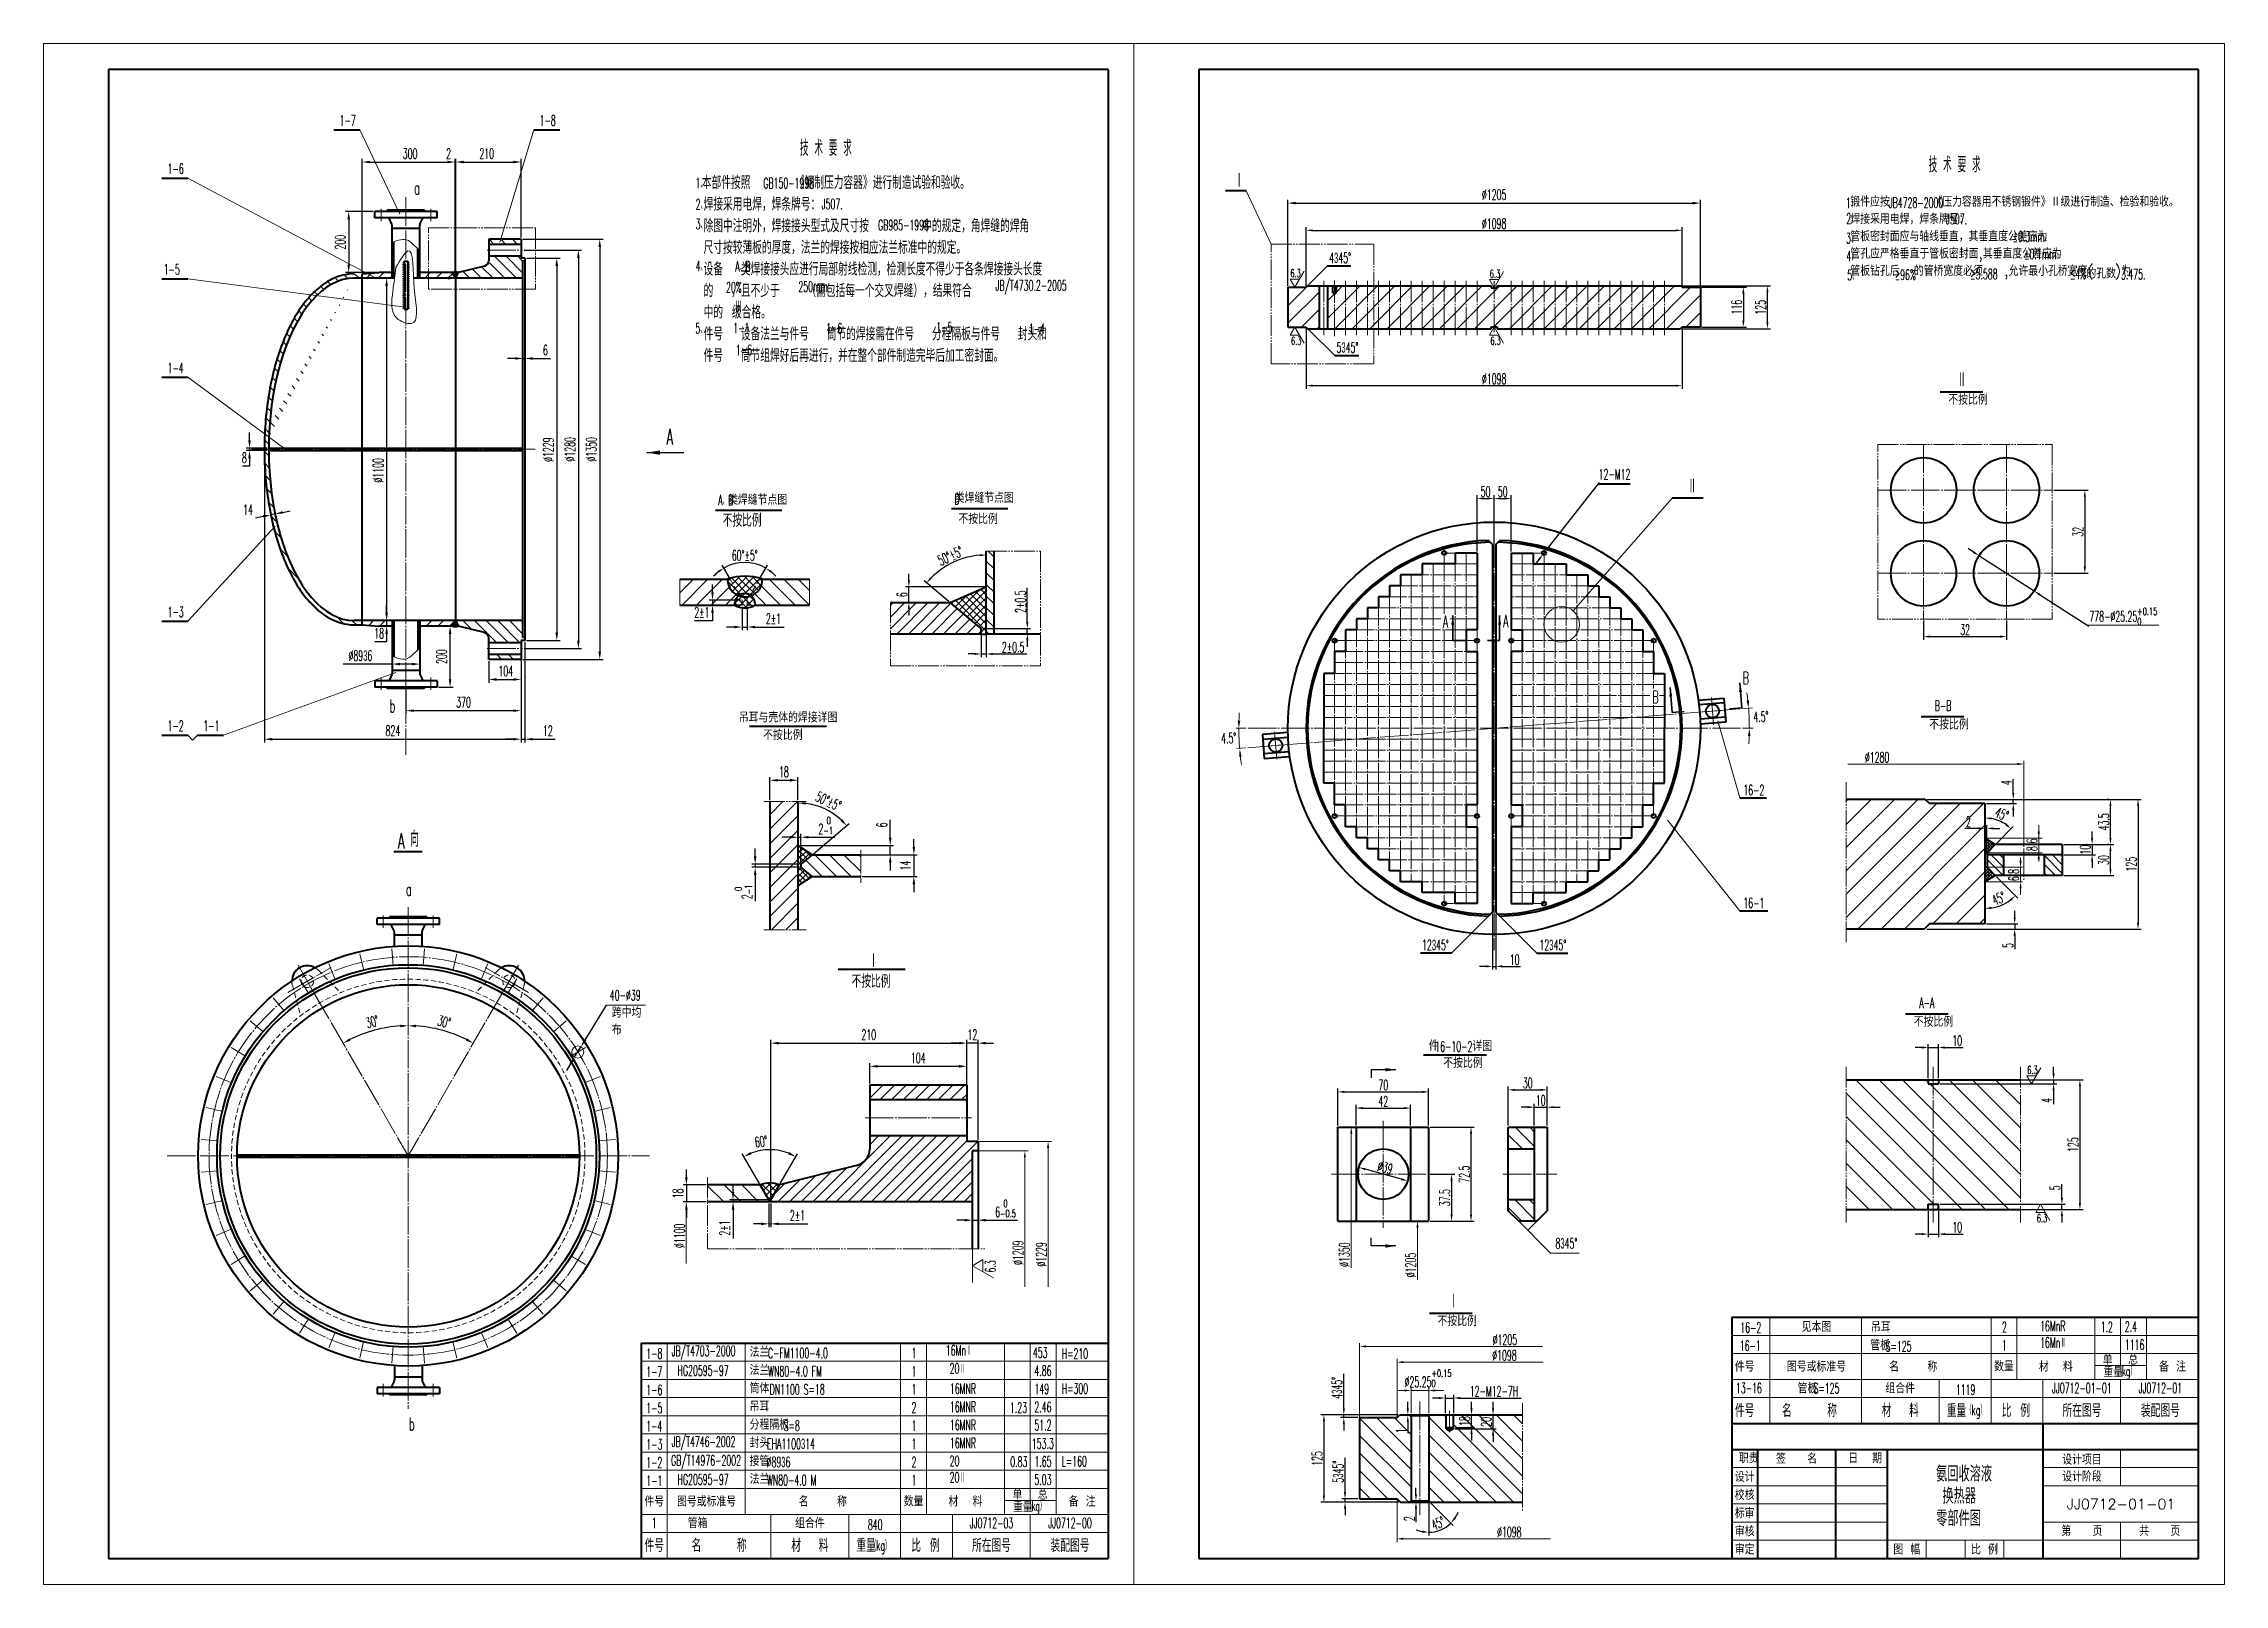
# Model space of a CAD drawing. Header units: millimetres. Extents: x 653 to 3278, y 1219 to 2187.
# Drawn here: x 653 to 1494, y 1593 to 2187 of the extents above; entities that cross this region are included whole.
import ezdxf

# ---------------------------------------------------------------- set-up
doc = ezdxf.new("R2010")
doc.units = ezdxf.units.MM
for name, pattern in [('JIS_02_2.0', [3, 2, -1]), ('JIS_08_11', [12.8, 11, -0.6, 0.6, -0.6]), ('JIS_09_08', [10.75, 8, -0.55, 0.55, -0.55, 0.55, -0.55])]:
    doc.linetypes.add(name, pattern=pattern)
for name, color, linetype, lineweight in [('图层1', 1, 'Continuous', 40), ('图层2', 4, 'JIS_08_11', 20), ('图层3', 2, 'Continuous', 20), ('图层4', 5, 'JIS_02_2.0', 20), ('图层5', 6, 'JIS_09_08', 20)]:
    doc.layers.add(name, color=color, linetype=linetype, lineweight=lineweight)
doc.styles.get("Standard").update_dxf_attribs({"font": 'romans.shx', "width": 0.55, "height": 4, "bigfont": 'gbcbig.shx'})
doc.styles.add('数字', font='romans.shx', dxfattribs={"width": 0.55, "height": 4, "bigfont": 'gbcbig.shx'})
doc.styles.add('文字', font='romans.shx', dxfattribs={"height": 4, "bigfont": 'gbcbig.shx'})
doc.styles.add('样式 2', font='romans.shx', dxfattribs={"width": 0.55, "height": 4, "bigfont": 'gbcbig.shx'})
doc.styles.add('样式 4', font='romans.shx', dxfattribs={"height": 6, "bigfont": 'gbcbig.shx'})
doc.dimstyles.new('ISO-25', dxfattribs={"dimtxt": 4, "dimasz": 3, "dimexe": 1.25, "dimexo": 0.625, "dimgap": 1.25, "dimtad": 1, "dimtoh": 1, "dimtxsty": 'Standard', "dimcen": 2.5, "dimadec": 1, "dimazin": 2, "dimtfac": 1, "dimtmove": 0, "dimatfit": 3, "dimfxl": 1, "dimarcsym": 0})
doc.dimstyles.new('副本 ISO-25', dxfattribs={"dimtxt": 4, "dimasz": 3, "dimexe": 1.25, "dimexo": 0.625, "dimgap": 1.25, "dimtad": 1, "dimdec": 1, "dimtxsty": 'Standard', "dimcen": 2.5, "dimazin": 2, "dimtfac": 1, "dimtdec": 1, "dimtmove": 0, "dimatfit": 3, "dimfxl": 1, "dimarcsym": 0})
doc.dimstyles.new('副本ISO-25', dxfattribs={"dimtxt": 4, "dimasz": 2.5, "dimexe": 1.25, "dimexo": 0.625, "dimtad": 1, "dimdsep": 46, "dimtxsty": '样式 2', "dimcen": 2.5, "dimadec": 0, "dimazin": 0, "dimtp": 1, "dimtm": 0.5, "dimtfac": 1, "dimtmove": 0, "dimatfit": 1, "dimfxl": 1, "dimlwd": 25, "dimlwe": 25, "dimarcsym": 0})
pattern_1 = [(135, (246.604, 478.481), (-2.245064, -2.245064), [])]
pattern_2 = [(45, (246.6039, 478.4811), (-0.35921024, 0.35921024), []), (135, (246.6039, 478.4811), (-0.35921024, -0.35921024), [])]

msp = doc.modelspace()

# ---------------------------------------------------------------- texts
at = {"layer": '图层3'}
for s, insert, char_height, width, attachment_point, style in [('1-7', (767.515, 2159.149), 4, 10, 1, '数字'), ('1-8', (844.616, 2159.149), 4, 10, 1, '数字'), ('1-6', (701.168, 2140.549), 4, 10, 1, '数字'), (' {\\H1.25x; 本部件按照     《钢制压力容器》进行制造试验和验收。\\P  焊接采用电焊，焊条牌号：\\P  除图中注明外，焊接接头型式及尺寸按      中的规定，角焊缝的焊角\\P  尺寸按较薄板的厚度，法兰的焊接按相应法兰标准中的规定。\\P  设备  类焊接接头应进行局部射线检测，检测长度不得少于各条焊接接头长度\\P  的  ，且不少于   （需包括每一个交叉焊缝），结果符合\\P  中的 级合格。\\P  件号  设备法兰与件号  筒节的焊接需在件号  分程隔板与件号  封头和\\P  件号  筒节组焊好后再进行，并在整个部件制造完毕后加工密封面。}', (901.02, 2135.714), 4, 188.8156, 1, '文字'), ('a', (796.238, 2133.624), 5, 12.03142, 1, '数字'), ('1、', (904.724, 2135.096), 4, 16.184, 1, '数字'), ('GB150-1998', (930.919, 2134.986), 4, 25.48984, 1, '数字'), ('  锻件应按      《压力容器用不锈钢锻件》Ⅱ级进行制造、检验和验收。\\P  焊接采用电焊，焊条牌号：  \\P  管板密封面应与轴线垂直，其垂直度公差应为  \\P  管孔应严格垂直于管板密封面,其垂直度公差应为   \\P  管板钻孔后  的管桥宽度必须   ,允许最小孔桥宽度(   )为', (1344.638, 2127.9), 4, 188.8156, 1, '文字'), ('2、', (904.807, 2126.834), 4, 16.184, 1, '数字'), ('J507.', (953.417, 2126.958), 4, 43.62387, 1, '数字'), ('2、', (1348.56, 2121.36), 4, 16.04922, 1, '数字'), ('1、', (1348.343, 2127.283), 4, 16.184, 1, '数字'), ('JB4728-2000', (1364.925, 2127.441), 4, 32.02349, 1, '数字'), ('J507.', (1387.019, 2121.152), 4, 53.63973, 1, '数字'), ('3、', (904.807, 2119.219), 4, 16.184, 1, '数字'), ('GB985-1998', (975.182, 2118.81), 4, 17.47749, 1, '数字'), ('3、', (1348.46, 2113.766), 4, 16.64766, 1, '数字'), ('%%P0.3mm。', (1412.691, 2114.386), 4, 31.69423, 1, '数字'), ('4、', (904.807, 2103.057), 4, 16.184, 1, '数字'), ('A、B', (920.122, 2102.895), 4, 27.67778, 1, '数字'), ('4{\\fUniversalMath1 BT|b0|i0|c2|p16;3}45%%D', (1149.15, 2106.195), 4, 12, 1, '数字'), ('4、', (1348.621, 2106.924), 4, 16.46769, 1, '数字'), ('%%P0.1mm。', (1417.136, 2107.637), 4, 31.38201, 1, '数字'), ('1-5', (699.68, 2101.718), 4, 10, 1, '数字'), ('20%', (916.555, 2094.855), 4, 28.76309, 1, '数字'), ('250mm', (944.439, 2095.127), 4, 23.01557, 1, '数字'), ('JB/T4730.2-2005', (1020.482, 2095.54), 4, 8.28199, 1, '数字'), ('6.3', (1134.167, 2099.78), 3.072, 10.84621, 1, '数字'), ('6.3', (1211.059, 2099.604), 3.072, 10.84621, 1, '数字'), ('5、', (1348.944, 2099.6), 4, 16.42504, 1, '数字'), ('≥96%', (1367.264, 2099.695), 4, 32.60595, 1, '数字'), ('≥5.588', (1396.345, 2099.951), 4, 31.9961, 1, '数字'), ('≤4%', (1434.825, 2099.994), 4, 31.91248, 1, '数字'), ('的孔数', (1441.163, 2100.258), 4, 41.89094, 1, '文字'), ('3.475.', (1454.51, 2099.869), 4, 31.64006, 1, '数字'), ('Ⅲ', (919.946, 2087.775), 5, 28.16223, 1, '数字'), ('5、', (904.724, 2079.022), 4, 16.184, 1, '数字'), ('1-1', (919.305, 2079.102), 4, 27.16938, 1, '数字'), ('1-6', (955.138, 2078.95), 4, 21.14309, 1, '数字'), ('1-5', (997.596, 2079.361), 4, 12.50725, 1, '数字'), ('1-4', (1033.264, 2078.834), 4, 5.13317, 1, '数字'), ('1-6', (920.325, 2070.706), 4, 25.81505, 1, '数字'), ('6.3', (1134.41, 2073.721), 3.072, 10.84621, 1, '数字'), ('5{\\fUniversalMath1 BT|b0|i0|c2|p16;3}45%%D', (1151.952, 2071.602), 4, 12, 1, '数字'), ('6.3', (1211.302, 2073.765), 3.072, 10.84621, 1, '数字'), ('1-4', (701.168, 2063.732), 4, 10, 1, '数字'), ('不按比例', (1387.905, 2051.56), 4, 15.65979, 1, '文字'), ('12-M12', (1253.048, 2022.769), 4, 12, 1, '数字'), ('A、B', (916.436, 2010.855), 4, 70.54062, 5, '数字'), ('类焊缝节点图', (928.712, 2010.995), 4, 70.54062, 5, '文字'), ('D', (1005.646, 2011.149), 4, 70.54062, 5, '数字'), ('类焊缝节点图', (1016.118, 2011.727), 4, 70.54062, 5, '文字'), ('不按比例', (922.744, 2002.976), 5, 58.34038, 5, '文字'), ('不按比例', (1013.75, 2003.566), 4, 70.54062, 5, '文字'), ('1-3', (701.168, 1969.685), 4, 10, 1, '数字'), ('\\A1;778-%%C25.25{\\H0.7x;\\S+0.15^ 0;}', (1442.293, 1969.299), 4, 29.61087, 1, '数字'), ('A', (1193, 1966.343), 4.8, 5.39352, 1, '数字'), ('A', (1218.232, 1966.594), 4.8, 5.39352, 3, '数字'), ('B', (1308.632, 1944.597), 4.8, 3.92969, 1, '数字'), ('B', (1273.802, 1937.305), 4.8, 7.20305, 1, '数字'), ('b', (786.783, 1933.934), 5, 12.03142, 1, '数字'), ('吊耳与壳体的焊接详图', (940.457, 1927.064), 4, 70.54062, 5, '文字'), ('不按比例', (1380.555, 1926.346), 4, 15.65979, 1, '文字'), ('B-B', (1382.676, 1933.568), 4, 16.78952, 1, '数字'), ('1-2', (701.168, 1925.772), 4, 10, 1, '数字'), ('1-1', (714.956, 1925.772), 4, 10, 1, '数字'), ('不按比例', (938.457, 1920.258), 4, 58.34038, 5, '文字'), ('16-2', (1308.849, 1900.983), 4, 32.87227, 1, '数字'), ('a', (793.104, 1863.251), 5, 12.03142, 1, '数字'), ('16-1', (1308.849, 1857.487), 4, 32.87227, 1, '数字'), ('12{\\fUniversalMath1 BT|b0|i0|c2|p16;3}45%%D', (1184.948, 1841.285), 4, 12, 1, '数字'), ('12{\\fUniversalMath1 BT|b0|i0|c2|p16;3}45%%D', (1240.543, 1841.285), 4, 12, 3, '数字'), ('不按比例', (972.463, 1825.271), 5, 58.34038, 5, '文字'), ('40-%%C39', (871.718, 1821.904), 4, 22.66667, 1, '数字'), ('A-A', (1376.68, 1818.971), 4, 16.78952, 1, '数字'), ('跨中均布', (872.495, 1815.313), 4, 12.85689, 1, '文字'), ('不按比例', (1374.559, 1811.749), 4, 15.65979, 1, '文字'), ('件', (1187.57, 1802.503), 4, 37.26222, 1, '文字'), ('16-10-2', (1190.031, 1802.13), 4, 37.26222, 1, '数字'), ('详图', (1204.349, 1802.354), 4, 37.26222, 1, '文字'), ('不按比例', (1193.13, 1795.877), 4, 15.65979, 1, '文字'), ('6.3', (1418.348, 1792.639), 3.072, 10.84621, 1, '数字'), ('6.3', (1422.037, 1735.492), 3.072, 10.84621, 1, '数字'), ('8{\\fUniversalMath1 BT|b0|i0|c2|p16;3}45%%D', (1236.394, 1726.262), 4, 17.93727, 1, '数字'), ('不按比例', (1190.903, 1696.336), 4, 15.65979, 1, '文字'), ('16-2', (1311.708, 1691.765), 4, 10, 5, '数字'), ('见本图', (1337.061, 1692.114), 4, 30.33687, 5, '文字'), ('吊耳', (1358.016, 1694.042), 4, 60, 1, '文字'), ('2', (1408.586, 1693.956), 4, 60, 1, '数字'), ('16MnR', (1423.277, 1694.369), 4, 30, 1, '数字'), ('1.2', (1446.647, 1694.039), 4, 30, 1, '数字'), ('2.4', (1455.958, 1694.155), 4, 30, 1, '数字'), ('1-8', (888.866, 1681.765), 4, 10, 5, '数字'), ('JB/T4703-2000', (895.567, 1684.798), 4, 30, 1, '数字'), ('法兰', (925.639, 1684.43), 4, 60, 1, '文字'), ('C-FM1100-4.0', (932.709, 1683.956), 4, 58.86368, 1, '数字'), ('1', (988.086, 1683.956), 4, 60, 1, '数字'), ('16MnⅡ', (1001.311, 1684.995), 4, 31.61172, 1, '数字'), ('453', (1034.867, 1684.155), 4, 30, 1, '数字'), ('H=210', (1045.99, 1683.705), 4, 30, 1, '数字'), ('16-1', (1311.551, 1684.765), 4, 10, 5, '数字'), ('管板', (1357.79, 1687.042), 4, 60, 1, '文字'), ('S=125', (1363.724, 1686.569), 4, 60, 1, '数字'), ('1', (1408.586, 1686.956), 4, 60, 1, '数字'), ('16MnⅡ', (1423.277, 1688.03), 4, 30, 1, '数字'), ('1116', (1455.983, 1687.155), 4, 30, 1, '样式 2'), ('1-7', (888.866, 1674.765), 4, 10, 5, '数字'), ('HG20595-97', (897.847, 1677.203), 4, 30, 1, '数字'), ('法兰', (925.639, 1677.43), 4, 60, 1, '文字'), ('WN80-4.0 FM', (932.782, 1676.956), 4, 58.79144, 1, '数字'), ('1', (988.086, 1676.956), 4, 60, 1, '数字'), ('20Ⅱ', (1002.777, 1678.03), 4, 30, 1, '数字'), ('4.86', (1035.458, 1677.155), 4, 30, 1, '数字'), ('件号', (1309.366, 1676.779), 4, 10, 5, '文字'), ('图号或标准号', (1337.061, 1676.779), 4, 30.33687, 5, '文字'), ('名    称', (1374.366, 1676.779), 4, 60, 5, '文字'), ('数量', (1409.366, 1678.874), 4, 10, 2, '文字'), ('材  料', (1429.366, 1676.779), 4, 30, 5, '文字'), ('单', (1449.366, 1679.441), 4, 10, 5, '文字'), ('重量', (1451.504, 1674.647), 4, 20, 5, '文字'), ('（kg）', (1456.466, 1674.385), 3.8, 20, 5, '数字'), ('总', (1459.147, 1679.441), 4, 10, 5, '文字'), ('备 注', (1474.366, 1676.779), 4, 20, 5, '文字'), ('1-6', (888.866, 1667.765), 4, 10, 5, '数字'), ('筒体', (925.639, 1670.43), 4, 60, 1, '文字'), ('DN1100 S=18', (933.361, 1669.956), 4, 58.21263, 1, '数字'), ('1', (988.086, 1669.956), 4, 60, 1, '数字'), ('16MNR', (1002.865, 1670.232), 4, 30, 1, '数字'), ('149', (1035.458, 1670.155), 4, 30, 1, '数字'), ('H=300', (1045.993, 1670.253), 4, 30, 1, '数字'), ('13-16', (1310.99, 1668.441), 4, 10, 5, '数字'), ('管板', (1329.811, 1668.441), 4, 40, 4, '文字'), ('S=125', (1335.927, 1670.376), 4, 60, 1, '样式 2'), ('组合件', (1369.366, 1668.441), 4, 30, 5, '文字'), ('1119', (1394.558, 1667.801), 4, 20, 5, '数字'), ('JJ0712-01-01', (1439.405, 1668.441), 4, 40.60933, 5, '数字'), ('JJ0712-01', (1469.681, 1668.441), 4, 30.41267, 5, '数字'), ('b', (794.26, 1657.081), 5, 12.03142, 1, '数字'), ('1-5', (888.866, 1660.765), 4, 10, 5, '数字'), ('分程隔板', (925.639, 1656.43), 4, 60, 1, '文字'), ('吊耳', (925.639, 1663.43), 4, 60, 1, '文字'), ('2', (988.086, 1662.956), 4, 60, 1, '数字'), ('16MNR', (1002.865, 1663.232), 4, 30, 1, '数字'), ('1.23', (1026.024, 1662.907), 4, 30, 1, '数字'), ('2.46', (1035.458, 1663.155), 4, 30, 1, '数字'), ('件号', (1309.366, 1659.779), 5, 10, 5, '文字'), ('名    称', (1334.366, 1659.779), 5, 40, 5, '文字'), ('材  料', (1369.366, 1659.779), 5, 30, 5, '文字'), ('重量', (1391.031, 1659.779), 5, 20, 5, '文字'), ('（kg）', (1398.556, 1659.349), 4, 20, 5, '样式 2'), ('比 例', (1413.933, 1659.779), 5, 20, 5, '文字'), ('所在图号', (1439.405, 1659.779), 5, 20, 5, '文字'), ('装配图号', (1469.681, 1659.779), 5, 20, 5, '文字'), ('1-4', (888.866, 1653.765), 4, 10, 5, '数字'), ('1-3', (888.866, 1646.765), 4, 10, 5, '数字'), ('JB/T4746-2002', (895.567, 1649.798), 4, 30, 1, '数字'), ('封头', (925.639, 1649.43), 4, 60, 1, '文字'), ('EHA1100{\\fUniversalMath1 BT|b0|i0|c2|p16;3}14', (932.33, 1648.956), 4, 59.24347, 1, '数字'), ('S=8', (938.783, 1655.956), 4, 56.93995, 1, '数字'), ('1', (988.086, 1655.956), 4, 60, 1, '数字'), ('1', (988.086, 1648.956), 4, 60, 1, '数字'), ('16MNR', (1002.865, 1656.232), 4, 30, 1, '数字'), ('16MNR', (1002.865, 1649.232), 4, 30, 1, '数字'), ('153.3', (1034.478, 1649.067), 4, 30.97942, 1, '数字'), ('51.2', (1035.458, 1656.155), 4, 30, 1, '数字'), ('1-2', (888.866, 1639.765), 4, 10, 5, '数字'), ('GB/T14976-2002', (908.828, 1639.889), 4, 30, 5, '数字'), ('接管', (925.639, 1642.43), 4, 60, 1, '文字'), ('%%C89{\\fUniversalMath1 BT|b0|i0|c2|p16;3}6', (932.189, 1641.956), 4, 59.38414, 1, '数字'), ('2', (988.086, 1641.956), 4, 60, 1, '数字'), ('20', (1002.777, 1642.369), 4, 30, 1, '数字'), ('0.83', (1026.147, 1642.039), 4, 30, 1, '数字'), ('1.65', (1035.458, 1642.155), 4, 30, 1, '数字'), ('L=160', (1045.993, 1642.258), 4, 30, 1, '数字'), ('职责', (1307.128, 1643.47), 4, 12.16, 1, '文字'), ('签   名', (1329.366, 1641.279), 4, 30, 5, '文字'), ('日  期', (1349.262, 1643.462), 4, 20, 1, '文字'), ('设计项目', (1439.426, 1640.921), 4, 30, 5, '文字'), ('1-1', (888.866, 1632.765), 4, 10, 5, '数字'), ('HG20595-97', (897.847, 1635.203), 4, 30, 1, '数字'), ('法兰', (925.639, 1635.43), 4, 60, 1, '文字'), ('WN80-4.0 M', (932.32, 1634.956), 4, 59.25353, 1, '数字'), ('1', (988.086, 1634.956), 4, 60, 1, '数字'), ('20Ⅱ', (1002.777, 1636.03), 4, 30, 1, '数字'), ('5.03', (1035.458, 1635.155), 4, 30, 1, '样式 2'), ('设计', (1309.366, 1634.279), 4, 10, 5, '文字'), ('氨回收溶液\\P ', (1383.176, 1638.402), 6, 43.68129, 1, '样式 4'), ('设计阶段', (1439.426, 1634.397), 4, 30, 5, '文字'), ('件号', (888.866, 1624.779), 4, 10, 5, '文字'), ('图号或标准号', (909.035, 1624.779), 4, 30.33687, 5, '文字'), ('名    称', (953.866, 1624.779), 4, 60, 5, '文字'), ('数量', (988.866, 1626.874), 4, 10, 2, '文字'), ('材  料', (1008.866, 1624.779), 4, 30, 5, '文字'), ('单', (1028.866, 1627.441), 4, 10, 5, '文字'), ('重量', (1031.004, 1622.647), 4, 20, 5, '文字'), ('（kg）', (1035.966, 1622.385), 3.8, 20, 5, '数字'), ('总', (1038.647, 1627.441), 4, 10, 5, '文字'), ('备 注', (1053.866, 1624.779), 4, 20, 5, '文字'), ('校核', (1309.366, 1627.279), 4, 10, 5, '文字'), ('\\P 换热器\\P ', (1381.527, 1639.89), 6, 43.68129, 1, '样式 4'), ('JJ0712-01-01', (1433.581, 1625.744), 4, 42.24048, 1, '文字'), ('1', (888.866, 1616.441), 4, 10, 5, '数字'), ('管箱', (901.785, 1616.441), 4, 40, 4, '文字'), ('组合件', (948.866, 1616.441), 4, 30, 5, '文字'), ('840', (974.058, 1615.801), 4, 20, 5, '数字'), ('JJ0712-03', (1018.905, 1616.441), 4, 40.60933, 5, '数字'), ('JJ0712-00', (1049.181, 1616.441), 4, 30.41267, 5, '数字'), ('标审', (1309.366, 1620.279), 4, 10, 5, '文字'), ('审核', (1309.366, 1613.279), 4, 10, 5, '文字'), ('\\P 零部件图', (1379.09, 1631.219), 6, 44.92887, 1, '样式 4'), ('第   页', (1439.426, 1613.397), 4, 30, 5, '文字'), ('共   页', (1469.426, 1613.397), 4, 30, 5, '文字'), ('件号', (888.866, 1607.779), 5, 10, 5, '文字'), ('名    称', (913.866, 1607.779), 5, 40, 5, '文字'), ('材  料', (948.866, 1607.779), 5, 30, 5, '文字'), ('重量', (970.531, 1607.779), 5, 20, 5, '文字'), ('（kg）', (976.148, 1607.139), 4, 20, 5, '数字'), ('比 例', (993.433, 1607.779), 5, 20, 5, '文字'), ('所在图号', (1018.905, 1607.779), 5, 20, 5, '文字'), ('装配图号', (1049.181, 1607.779), 5, 20, 5, '文字'), ('审定', (1309.366, 1606.279), 4, 10, 5, '文字'), ('图 幅', (1371.866, 1606.279), 4, 15, 5, '文字'), ('比 例', (1401.866, 1606.279), 4, 15, 5, '文字')]:
    msp.add_mtext(s, dxfattribs=dict(at, insert=insert, char_height=char_height, width=width, attachment_point=attachment_point, style=style))
at = {"layer": '图层3', "char_height": 4, "attachment_point": 5, "style": '数字'}
for s, insert in [('2', (809.543, 2144.383)), ('%%C1280', (1360.449, 1911.67)), ('%%C1098', (1216.725, 1681.069)), ('%%C1205', (1216.905, 1687.16)), ('%%C25.25{\\H0.6978x;\\S+0.15^ 0;}', (1187.266, 1672.209)), ('%%C1098', (1218.61, 1612.973))]:
    msp.add_mtext(s, dxfattribs=dict(at, insert=insert))
at = {"layer": '图层3', "char_height": 6, "attachment_point": 1}
for s, insert, width in [('技 术 要 求', (945.044, 2149.528), 73.98205), ('Ⅰ', (1112.768, 2137.022), 12), ('技 术 要 求', (1380.347, 2143.12), 73.98205), ('Ⅱ', (1391.499, 2060.255), 10), ('A', (893.547, 2038.214), 7.59589), ('Ⅱ', (1287.477, 2019.227), 12), ('A', (790.001, 1882.434), 7.59589), ('向', (794.726, 1883.141), 6.86805), ('Ⅰ', (971.778, 1836.273), 10), ('Ⅰ', (1195.375, 1705.031), 20.84719)]:
    msp.add_mtext(s, dxfattribs=dict(at, insert=insert, width=width))
at = {"layer": '图层3', "char_height": 4, "attachment_point": 5, "style": '数字'}
for s, insert, rotation in [('4.5%%D', (1315.636, 1927.277), 2.25), ('4.5%%D', (1110.384, 1919.033), 2.25), ('6', (1420.165, 1879.371), 90), ('8', (1420.165, 1876.43), 90), ('8', (1413.143, 1867.63), 90), ('6', (1413.143, 1864.83), 90), ('%%C1100', (898.587, 1727.138), 90), ('%%C1209', (1029.139, 1720.632), 90), ('%%C1229', (1038.114, 1720.008), 90), ('%%C1350', (1155.021, 1719.897), 90), ('%%C1205', (1180.564, 1715.898), 90)]:
    msp.add_mtext(s, dxfattribs=dict(at, insert=insert, rotation=rotation))
at = {"layer": '图层3', "insert": (1016.497, 1713.011), "char_height": 4, "width": 14.12267, "attachment_point": 1, "rotation": 90, "style": '数字'}
msp.add_mtext('6.3', dxfattribs=at)

# ---------------------------------------------------------------- blocks, each defined once
blk = doc.blocks.new('*D288')
at = {"layer": 'Defpoints', "color": 0}
for p in [(1008.28, 1988.38), (1016.91, 1991.08), (1002.94, 1971.29), (1014.91, 1961.25), (1016.91, 1959.29)]:
    blk.add_point(p, dxfattribs=at)
at = {"layer": '图层3', "color": 0, "lineweight": 25}
blk.add_line((1002.46, 1971.7), (992.92, 1979.7), dxfattribs=at)
blk.add_arc((1016.91, 1959.57), 30.07, 94.76475, 135.23525, dxfattribs=at)
at = {"layer": '图层3', "color": 0}
for points in [[(1014.39, 1989.95), (1014.43, 1989.12), (1016.91, 1989.64)], [(995.87, 1980.46), (995.25, 1981.03), (993.87, 1978.9)]]:
    blk.add_solid(points, dxfattribs=at)
at = {"layer": '图层3', "color": 0, "insert": (1003.04, 1989.3), "char_height": 4, "attachment_point": 5, "rotation": 25, "style": '数字'}
blk.add_mtext('50°%%P5%%D', dxfattribs=at)
blk = doc.blocks.new('*D289')
at = {"layer": 'Defpoints', "color": 0}
for p in [(987.05, 1977.35), (1016.91, 1977.35), (1002.94, 1971.29)]:
    blk.add_point(p, dxfattribs=at)
at = {"layer": '图层3', "color": 0, "lineweight": 25}
for p, q in [((1016.28, 1977.35), (985.8, 1977.35)), ((987.05, 1979.85), (987.05, 1982.35)), ((987.05, 1971.29), (987.05, 1977.35)), ((1002.31, 1971.29), (985.8, 1971.29)), ((987.05, 1968.79), (987.05, 1966.29))]:
    blk.add_line(p, q, dxfattribs=at)
at = {"layer": '图层3', "color": 0}
for points in [[(986.63, 1979.85), (987.47, 1979.85), (987.05, 1977.35)], [(986.63, 1968.79), (987.47, 1968.79), (987.05, 1971.29)]]:
    blk.add_solid(points, dxfattribs=at)
at = {"layer": '图层3', "color": 0, "insert": (984.43, 1974.32), "char_height": 4, "attachment_point": 5, "rotation": 90, "style": '数字'}
blk.add_mtext('6', dxfattribs=at)
blk = doc.blocks.new('*D290')
at = {"layer": 'Defpoints', "color": 0}
for p in [(1014.85, 1961.29), (1014.91, 1959.29), (1032.72, 1959.29)]:
    blk.add_point(p, dxfattribs=at)
at = {"layer": '图层3', "color": 0, "lineweight": 25}
for p, q in [((1032.72, 1963.79), (1032.72, 1976.97)), ((1015.48, 1961.29), (1033.97, 1961.29)), ((1032.72, 1959.29), (1032.72, 1961.29)), ((1015.53, 1959.29), (1033.97, 1959.29)), ((1032.72, 1956.79), (1032.72, 1954.29))]:
    blk.add_line(p, q, dxfattribs=at)
at = {"layer": '图层3', "color": 0}
for points in [[(1032.3, 1963.79), (1033.14, 1963.79), (1032.72, 1961.29)], [(1032.3, 1956.79), (1033.14, 1956.79), (1032.72, 1959.29)]]:
    blk.add_solid(points, dxfattribs=at)
at = {"layer": '图层3', "color": 0, "insert": (1030.09, 1971.63), "char_height": 4, "attachment_point": 5, "rotation": 90, "style": '数字'}
blk.add_mtext('2%%P0.5', dxfattribs=at)
blk = doc.blocks.new('*D291')
at = {"layer": 'Defpoints', "color": 0}
for p in [(1014.91, 1959.29), (1016.91, 1959.29), (1016.91, 1951.47)]:
    blk.add_point(p, dxfattribs=at)
at = {"layer": '图层3', "color": 0, "lineweight": 25}
for p, q in [((1012.41, 1951.47), (1009.91, 1951.47)), ((1014.91, 1958.67), (1014.91, 1950.22)), ((1014.91, 1951.47), (1016.91, 1951.47)), ((1016.91, 1958.67), (1016.91, 1950.22)), ((1019.41, 1951.47), (1032.59, 1951.47))]:
    blk.add_line(p, q, dxfattribs=at)
at = {"layer": '图层3', "color": 0}
for points in [[(1012.41, 1951.88), (1012.41, 1951.05), (1014.91, 1951.47)], [(1019.41, 1951.88), (1019.41, 1951.05), (1016.91, 1951.47)]]:
    blk.add_solid(points, dxfattribs=at)
at = {"layer": '图层3', "color": 0, "insert": (1027.25, 1954.09), "char_height": 4, "attachment_point": 5, "style": '数字'}
blk.add_mtext('2%%P0.5', dxfattribs=at)
blk = doc.blocks.new('*D282')
at = {"layer": 'Defpoints', "color": 0}
for p in [(911.31, 1970.27), (922.74, 1970.27), (922.75, 1972.27)]:
    blk.add_point(p, dxfattribs=at)
at = {"layer": '图层3', "color": 0, "lineweight": -2}
for p, q in [((911.31, 1975.27), (911.31, 1978.27)), ((922.13, 1972.27), (910.06, 1972.27)), ((922.12, 1970.27), (910.06, 1970.27)), ((911.31, 1972.27), (911.31, 1970.27)), ((911.31, 1964.27), (904.41, 1964.27)), ((911.31, 1967.27), (911.31, 1964.27))]:
    blk.add_line(p, q, dxfattribs=at)
at = {"layer": '图层3', "color": 0}
for points in [[(910.81, 1975.27), (911.81, 1975.27), (911.31, 1972.27)], [(910.81, 1967.27), (911.81, 1967.27), (911.31, 1970.27)]]:
    blk.add_solid(points, dxfattribs=at)
at = {"layer": '图层3', "color": 0, "insert": (907.24, 1967.52), "char_height": 4, "attachment_point": 5, "style": '数字'}
blk.add_mtext('2%%P1', dxfattribs=at)
blk = doc.blocks.new('*D283')
at = {"layer": 'Defpoints', "color": 0}
for p in [(926.57, 1986.51), (918.13, 1980.27), (929.37, 1980.27), (922.75, 1972.27), (924.74, 1972.26)]:
    blk.add_point(p, dxfattribs=at)
at = {"layer": '图层3', "color": 0, "lineweight": 25}
for p, q in [((917.82, 1980.81), (915.02, 1985.67)), ((929.68, 1980.81), (932.48, 1985.67))]:
    blk.add_line(p, q, dxfattribs=at)
for start, end in [(60, 120), (128.84082, 137.68164), (42.31836, 51.15918)]:
    blk.add_arc((923.75, 1970.54), 16.22, start, end, dxfattribs=at)
at = {"layer": '图层3', "color": 0}
for points in [[(913.34, 1983.52), (913.81, 1982.83), (915.64, 1984.58)], [(933.69, 1982.83), (934.16, 1983.52), (931.86, 1984.58)]]:
    blk.add_solid(points, dxfattribs=at)
at = {"layer": '图层3', "color": 0, "insert": (923.75, 1989.49), "char_height": 4, "attachment_point": 5, "style": '数字'}
blk.add_mtext('60°%%P5%%D', dxfattribs=at)
blk = doc.blocks.new('*D284')
at = {"layer": 'Defpoints', "color": 0}
for p in [(922.74, 1970.27), (924.74, 1970.27), (924.74, 1961.85)]:
    blk.add_point(p, dxfattribs=at)
at = {"layer": '图层3', "color": 0, "lineweight": -2}
for p, q in [((922.74, 1969.64), (922.74, 1960.6)), ((924.74, 1969.64), (924.74, 1960.6)), ((919.74, 1961.85), (916.74, 1961.85)), ((922.74, 1961.85), (924.74, 1961.85)), ((927.74, 1961.85), (938.9, 1961.85))]:
    blk.add_line(p, q, dxfattribs=at)
at = {"layer": '图层3', "color": 0}
for points in [[(919.74, 1962.35), (919.74, 1961.35), (922.74, 1961.85)], [(927.74, 1962.35), (927.74, 1961.35), (924.74, 1961.85)]]:
    blk.add_solid(points, dxfattribs=at)
at = {"layer": '图层3', "color": 0, "insert": (934.82, 1965.1), "char_height": 4, "attachment_point": 5, "style": '数字'}
blk.add_mtext('2%%P1', dxfattribs=at)
blk = doc.blocks.new('*D292')
at = {"layer": 'Defpoints', "color": 0}
for p in [(944.24, 1902.78), (933.44, 1894.53), (944.24, 1894.53)]:
    blk.add_point(p, dxfattribs=at)
at = {"layer": '图层3', "color": 0, "lineweight": -2}
for p, q in [((933.44, 1895.16), (933.44, 1904.03)), ((936.44, 1902.78), (941.24, 1902.78)), ((944.24, 1895.16), (944.24, 1904.03))]:
    blk.add_line(p, q, dxfattribs=at)
at = {"layer": '图层3', "color": 0}
for points in [[(936.44, 1903.28), (936.44, 1902.28), (933.44, 1902.78)], [(941.24, 1903.28), (941.24, 1902.28), (944.24, 1902.78)]]:
    blk.add_solid(points, dxfattribs=at)
at = {"layer": '图层3', "color": 0, "insert": (938.84, 1906.03), "char_height": 4, "attachment_point": 5, "style": '数字'}
blk.add_mtext('18', dxfattribs=at)
blk = doc.blocks.new('*D293')
at = {"layer": 'Defpoints', "color": 0}
for p in [(944.24, 1894.53), (957.76, 1890), (945.44, 1870.45), (949.73, 1874.05), (944.24, 1845.17)]:
    blk.add_point(p, dxfattribs=at)
at = {"layer": '图层3', "color": 0, "lineweight": -2}
blk.add_line((950.21, 1874.45), (964.05, 1886.06), dxfattribs=at)
blk.add_arc((944.24, 1869.45), 24.6, 46.99046, 83.00954, dxfattribs=at)
at = {"layer": '图层3', "color": 0}
for points in [[(947.21, 1893.37), (947.27, 1894.37), (944.24, 1894.05)], [(961.39, 1887.78), (960.66, 1887.09), (963.09, 1885.26)]]:
    blk.add_solid(points, dxfattribs=at)
at = {"layer": '图层3', "color": 0, "insert": (956.01, 1894.69), "char_height": 4, "attachment_point": 5, "rotation": 335, "style": '数字'}
blk.add_mtext('50%%D%%P5%%D', dxfattribs=at)
blk = doc.blocks.new('*D294')
at = {"layer": 'Defpoints', "color": 0}
for p in [(944.24, 1880.82), (944.24, 1870.45), (945.44, 1870.45)]:
    blk.add_point(p, dxfattribs=at)
at = {"layer": '图层3', "color": 0, "lineweight": -2}
for p, q in [((941.24, 1880.82), (938.24, 1880.82)), ((944.24, 1871.08), (944.24, 1882.07)), ((944.24, 1880.82), (945.44, 1880.82)), ((945.44, 1871.08), (945.44, 1882.07)), ((948.44, 1880.82), (958.5, 1880.82))]:
    blk.add_line(p, q, dxfattribs=at)
at = {"layer": '图层3', "color": 0}
for points in [[(941.24, 1881.32), (941.24, 1880.32), (944.24, 1880.82)], [(948.44, 1881.32), (948.44, 1880.32), (945.44, 1880.82)]]:
    blk.add_solid(points, dxfattribs=at)
at = {"layer": '图层3', "color": 0, "insert": (954.97, 1885.33), "char_height": 4, "attachment_point": 5, "style": '数字'}
blk.add_mtext('2{\\H0.6978x;\\S 0^ -1;}', dxfattribs=at)
blk = doc.blocks.new('*D295')
at = {"layer": 'Defpoints', "color": 0}
for p in [(968.47, 1874.05), (968.47, 1865.65), (988.97, 1865.65)]:
    blk.add_point(p, dxfattribs=at)
at = {"layer": '图层3', "color": 0, "lineweight": -2}
for p, q in [((988.97, 1877.05), (988.97, 1880.05)), ((969.09, 1874.05), (990.22, 1874.05)), ((988.97, 1874.05), (988.97, 1865.65)), ((969.09, 1865.65), (990.22, 1865.65)), ((988.97, 1862.65), (988.97, 1859.65))]:
    blk.add_line(p, q, dxfattribs=at)
at = {"layer": '图层3', "color": 0}
for points in [[(988.47, 1877.05), (989.47, 1877.05), (988.97, 1874.05)], [(988.47, 1862.65), (989.47, 1862.65), (988.97, 1865.65)]]:
    blk.add_solid(points, dxfattribs=at)
at = {"layer": '图层3', "color": 0, "insert": (985.72, 1869.85), "char_height": 4, "attachment_point": 5, "rotation": 90, "style": '数字'}
blk.add_mtext('14', dxfattribs=at)
blk = doc.blocks.new('*D296')
at = {"layer": 'Defpoints', "color": 0}
for p in [(944.24, 1877.65), (949.73, 1874.05), (979.87, 1874.05)]:
    blk.add_point(p, dxfattribs=at)
at = {"layer": '图层3', "color": 0, "lineweight": -2}
for p, q in [((979.87, 1880.65), (979.87, 1887.51)), ((944.87, 1877.65), (981.12, 1877.65)), ((979.87, 1874.05), (979.87, 1877.65)), ((950.36, 1874.05), (981.12, 1874.05)), ((979.87, 1871.05), (979.87, 1868.05))]:
    blk.add_line(p, q, dxfattribs=at)
at = {"layer": '图层3', "color": 0}
for points in [[(979.37, 1880.65), (980.37, 1880.65), (979.87, 1877.65)], [(979.37, 1871.05), (980.37, 1871.05), (979.87, 1874.05)]]:
    blk.add_solid(points, dxfattribs=at)
at = {"layer": '图层3', "color": 0, "insert": (976.62, 1885.58), "char_height": 4, "attachment_point": 5, "rotation": 90}
blk.add_mtext('6', dxfattribs=at)
blk = doc.blocks.new('*D297')
at = {"layer": 'Defpoints', "color": 0}
for p in [(927.77, 1869.25), (945.44, 1870.45), (945.44, 1869.25)]:
    blk.add_point(p, dxfattribs=at)
at = {"layer": '图层3', "color": 0, "lineweight": -2}
for p, q in [((927.77, 1873.45), (927.77, 1876.45)), ((944.82, 1870.45), (926.52, 1870.45)), ((944.82, 1869.25), (926.52, 1869.25)), ((927.77, 1870.45), (927.77, 1869.25)), ((927.77, 1866.25), (927.77, 1856.19))]:
    blk.add_line(p, q, dxfattribs=at)
at = {"layer": '图层3', "color": 0}
for points in [[(927.27, 1873.45), (928.27, 1873.45), (927.77, 1870.45)], [(927.27, 1866.25), (928.27, 1866.25), (927.77, 1869.25)]]:
    blk.add_solid(points, dxfattribs=at)
at = {"layer": '图层3', "color": 0, "insert": (923.25, 1859.72), "char_height": 4, "attachment_point": 5, "rotation": 90}
blk.add_mtext('2{\\H0.7x;\\S 0^ -1;}', dxfattribs=at)
blk = doc.blocks.new('*D298')
at = {"layer": 'Defpoints', "color": 0}
for p in [(837.51, 1949.37), (793.11, 1938.21), (837.51, 1929.62)]:
    blk.add_point(p, dxfattribs=at)
at = {"layer": '图层3', "color": 0, "lineweight": -2}
for p, q in [((837.51, 1948.75), (837.51, 1928.37)), ((793.11, 1937.59), (793.11, 1928.37)), ((796.11, 1929.62), (834.51, 1929.62))]:
    blk.add_line(p, q, dxfattribs=at)
at = {"layer": '图层3', "color": 0}
for points in [[(796.11, 1930.12), (796.11, 1929.12), (793.11, 1929.62)], [(834.51, 1930.12), (834.51, 1929.12), (837.51, 1929.62)]]:
    blk.add_solid(points, dxfattribs=at)
at = {"layer": '图层3', "color": 0, "insert": (815.31, 1932.87), "char_height": 4, "attachment_point": 5, "style": '数字'}
blk.add_mtext('370', dxfattribs=at)
blk = doc.blocks.new('*D299')
at = {"layer": 'Defpoints', "color": 0}
for p in [(825.03, 1949.37), (837.51, 1949.37), (837.51, 1941.65)]:
    blk.add_point(p, dxfattribs=at)
at = {"layer": '图层3', "color": 0, "lineweight": -2}
for p, q in [((825.03, 1948.75), (825.03, 1940.4)), ((837.51, 1948.75), (837.51, 1940.4)), ((828.03, 1941.65), (834.51, 1941.65))]:
    blk.add_line(p, q, dxfattribs=at)
at = {"layer": '图层3', "color": 0}
for points in [[(828.03, 1942.15), (828.03, 1941.15), (825.03, 1941.65)], [(834.51, 1942.15), (834.51, 1941.15), (837.51, 1941.65)]]:
    blk.add_solid(points, dxfattribs=at)
at = {"layer": '图层3', "color": 0, "insert": (831.59, 1944.9), "char_height": 4, "attachment_point": 5, "style": '数字'}
blk.add_mtext('104', dxfattribs=at)
blk = doc.blocks.new('*D300')
at = {"layer": 'Defpoints', "color": 0}
for p in [(805.11, 1962.21), (810.12, 1962.21), (805.11, 1938.69)]:
    blk.add_point(p, dxfattribs=at)
at = {"layer": '图层3', "color": 0, "lineweight": -2}
for p, q in [((805.73, 1962.21), (811.37, 1962.21)), ((810.12, 1941.69), (810.12, 1959.21)), ((805.73, 1938.69), (811.37, 1938.69))]:
    blk.add_line(p, q, dxfattribs=at)
at = {"layer": '图层3', "color": 0}
for points in [[(809.62, 1959.21), (810.62, 1959.21), (810.12, 1962.21)], [(809.62, 1941.69), (810.62, 1941.69), (810.12, 1938.69)]]:
    blk.add_solid(points, dxfattribs=at)
at = {"layer": '图层3', "color": 0, "insert": (806.87, 1950.45), "char_height": 4, "attachment_point": 5, "rotation": 90, "style": '数字'}
blk.add_mtext('200', dxfattribs=at)
blk = doc.blocks.new('*D285')
at = {"layer": 'Defpoints', "color": 0}
for p in [(787.77, 1947.57), (798.45, 1947.57), (798.45, 1947.47)]:
    blk.add_point(p, dxfattribs=at)
at = {"layer": '图层3', "color": 0, "lineweight": -2}
for p, q in [((787.77, 1947.57), (768.93, 1947.57)), ((787.77, 1948.19), (787.77, 1948.82)), ((795.45, 1947.57), (790.77, 1947.57)), ((798.45, 1948.1), (798.45, 1948.82))]:
    blk.add_line(p, q, dxfattribs=at)
at = {"layer": '图层3', "color": 0}
for points in [[(790.77, 1948.07), (790.77, 1947.07), (787.77, 1947.57)], [(795.45, 1948.07), (795.45, 1947.07), (798.45, 1947.57)]]:
    blk.add_solid(points, dxfattribs=at)
at = {"layer": '图层3', "color": 0, "insert": (775.53, 1950.82), "char_height": 4, "attachment_point": 5, "style": '数字'}
blk.add_mtext('%%C89{\\fUniversalMath1 BT|b0|i0|c2|p16;3}6', dxfattribs=at)
blk = doc.blocks.new('*D301')
at = {"layer": 'Defpoints', "color": 0}
for p in [(781.11, 2122.05), (771.02, 2098.55), (782.85, 2098.55)]:
    blk.add_point(p, dxfattribs=at)
at = {"layer": '图层3', "color": 0, "lineweight": -2}
for p, q in [((780.48, 2122.05), (769.77, 2122.05)), ((771.02, 2119.05), (771.02, 2101.55)), ((782.22, 2098.55), (769.77, 2098.55))]:
    blk.add_line(p, q, dxfattribs=at)
at = {"layer": '图层3', "color": 0}
for points in [[(770.52, 2119.05), (771.52, 2119.05), (771.02, 2122.05)], [(770.52, 2101.55), (771.52, 2101.55), (771.02, 2098.55)]]:
    blk.add_solid(points, dxfattribs=at)
at = {"layer": '图层3', "color": 0, "insert": (767.77, 2110.22), "char_height": 4, "attachment_point": 5, "rotation": 90, "style": '数字'}
blk.add_mtext('200', dxfattribs=at)
blk = doc.blocks.new('*D302')
at = {"layer": 'Defpoints', "color": 0}
for p in [(812.07, 2141.13), (776.19, 2098.05), (812.07, 2096.37)]:
    blk.add_point(p, dxfattribs=at)
at = {"layer": '图层3', "color": 0, "lineweight": -2}
for p, q in [((776.19, 2098.68), (776.19, 2142.38)), ((779.19, 2141.13), (809.07, 2141.13)), ((812.07, 2097), (812.07, 2142.38))]:
    blk.add_line(p, q, dxfattribs=at)
at = {"layer": '图层3', "color": 0}
for points in [[(779.19, 2141.63), (779.19, 2140.63), (776.19, 2141.13)], [(809.07, 2141.63), (809.07, 2140.63), (812.07, 2141.13)]]:
    blk.add_solid(points, dxfattribs=at)
at = {"layer": '图层3', "color": 0, "insert": (794.7, 2144.38), "char_height": 4, "attachment_point": 5, "style": '数字'}
blk.add_mtext('300', dxfattribs=at)
blk = doc.blocks.new('*D303')
at = {"layer": 'Defpoints', "color": 0}
for p in [(837.51, 2141.13), (837.51, 2111.37), (812.31, 2096.36)]:
    blk.add_point(p, dxfattribs=at)
at = {"layer": '图层3', "color": 0, "lineweight": -2}
for p, q in [((812.31, 2096.99), (812.31, 2142.38)), ((815.31, 2141.13), (834.51, 2141.13)), ((837.51, 2112), (837.51, 2142.38))]:
    blk.add_line(p, q, dxfattribs=at)
at = {"layer": '图层3', "color": 0}
for points in [[(815.31, 2141.63), (815.31, 2140.63), (812.31, 2141.13)], [(834.51, 2141.63), (834.51, 2140.63), (837.51, 2141.13)]]:
    blk.add_solid(points, dxfattribs=at)
at = {"layer": '图层3', "color": 0, "insert": (824.25, 2144.38), "char_height": 4, "attachment_point": 5, "style": '数字'}
blk.add_mtext('210', dxfattribs=at)
blk = doc.blocks.new('*D304')
at = {"layer": 'Defpoints', "color": 0}
for p in [(738.51, 2030.37), (837.51, 1949.37), (837.51, 1918.61)]:
    blk.add_point(p, dxfattribs=at)
at = {"layer": '图层3', "color": 0, "lineweight": -2}
for p, q in [((738.51, 2029.75), (738.51, 1917.36)), ((837.51, 1948.75), (837.51, 1917.36)), ((741.51, 1918.61), (834.51, 1918.61))]:
    blk.add_line(p, q, dxfattribs=at)
at = {"layer": '图层3', "color": 0}
for points in [[(741.51, 1919.11), (741.51, 1918.11), (738.51, 1918.61)], [(834.51, 1919.11), (834.51, 1918.11), (837.51, 1918.61)]]:
    blk.add_solid(points, dxfattribs=at)
at = {"layer": '图层3', "color": 0, "insert": (788.06, 1921.86), "char_height": 4, "attachment_point": 5, "style": '数字'}
blk.add_mtext('824', dxfattribs=at)
blk = doc.blocks.new('*D305')
at = {"layer": 'Defpoints', "color": 0}
for p in [(837.51, 1956.63), (838.95, 1956.63), (838.95, 1918.61)]:
    blk.add_point(p, dxfattribs=at)
at = {"layer": '图层3', "color": 0, "lineweight": -2}
for p, q in [((837.51, 1956.01), (837.51, 1917.36)), ((838.95, 1956.01), (838.95, 1917.36)), ((834.51, 1918.61), (831.51, 1918.61)), ((837.51, 1918.61), (838.95, 1918.61)), ((841.95, 1918.61), (850.69, 1918.61))]:
    blk.add_line(p, q, dxfattribs=at)
at = {"layer": '图层3', "color": 0}
for points in [[(834.51, 1919.11), (834.51, 1918.11), (837.51, 1918.61)], [(841.95, 1919.11), (841.95, 1918.11), (838.95, 1918.61)]]:
    blk.add_solid(points, dxfattribs=at)
at = {"layer": '图层3', "color": 0, "insert": (847.82, 1921.86), "char_height": 4, "attachment_point": 5, "style": '数字'}
blk.add_mtext('12', dxfattribs=at)
blk = doc.blocks.new('*D306')
at = {"layer": 'Defpoints', "color": 0}
for p in [(838.23, 2066.88), (838.95, 2066.88), (838.95, 2065.4)]:
    blk.add_point(p, dxfattribs=at)
at = {"layer": '图层3', "color": 0, "lineweight": -2}
for p, q in [((835.23, 2065.4), (832.23, 2065.4)), ((838.23, 2066.26), (838.23, 2064.15)), ((838.23, 2065.4), (838.95, 2065.4)), ((838.95, 2066.26), (838.95, 2064.15)), ((841.95, 2065.4), (848.81, 2065.4))]:
    blk.add_line(p, q, dxfattribs=at)
at = {"layer": '图层3', "color": 0}
for points in [[(835.23, 2065.9), (835.23, 2064.9), (838.23, 2065.4)], [(841.95, 2065.9), (841.95, 2064.9), (838.95, 2065.4)]]:
    blk.add_solid(points, dxfattribs=at)
at = {"layer": '图层3', "color": 0, "insert": (846.88, 2068.65), "char_height": 4, "attachment_point": 5, "style": '数字'}
blk.add_mtext('6', dxfattribs=at)
blk = doc.blocks.new('*D307')
at = {"layer": 'Defpoints', "color": 0}
for p in [(732.76, 2029.89), (740.19, 2030.85), (740.19, 2029.89)]:
    blk.add_point(p, dxfattribs=at)
at = {"layer": '图层3', "color": 0, "lineweight": -2}
for p, q in [((732.76, 2033.85), (732.76, 2036.85)), ((739.56, 2030.85), (731.51, 2030.85)), ((739.56, 2029.89), (731.51, 2029.89)), ((732.76, 2030.85), (732.76, 2029.89)), ((732.76, 2026.89), (732.76, 2023.89)), ((732.76, 2023.89), (730.04, 2023.89))]:
    blk.add_line(p, q, dxfattribs=at)
at = {"layer": '图层3', "color": 0}
for points in [[(732.26, 2033.85), (733.26, 2033.85), (732.76, 2030.85)], [(732.26, 2026.89), (733.26, 2026.89), (732.76, 2029.89)]]:
    blk.add_solid(points, dxfattribs=at)
at = {"layer": '图层3', "color": 0, "insert": (730.77, 2027.14), "char_height": 4, "attachment_point": 5, "style": '数字'}
blk.add_mtext('8', dxfattribs=at)
blk = doc.blocks.new('*D308')
at = {"layer": 'Defpoints', "color": 0}
for p in [(740.98, 2005.11), (741.08, 2004.63), (742.73, 2004.98)]:
    blk.add_point(p, dxfattribs=at)
at = {"layer": '图层3', "color": 0, "lineweight": -2}
for p, q in [((738.05, 2004.5), (735.11, 2003.89)), ((740.95, 2005.24), (740.73, 2006.33)), ((742.63, 2005.45), (740.98, 2005.11)), ((742.6, 2005.59), (742.37, 2006.68)), ((745.56, 2006.07), (748.5, 2006.68))]:
    blk.add_line(p, q, dxfattribs=at)
at = {"layer": '图层3', "color": 0}
for points in [[(737.94, 2004.99), (738.15, 2004.01), (740.98, 2005.11)], [(745.46, 2006.55), (745.67, 2005.58), (742.63, 2005.45)]]:
    blk.add_solid(points, dxfattribs=at)
at = {"layer": '图层3', "color": 0, "insert": (732.18, 2007.14), "char_height": 4, "attachment_point": 5, "style": '数字'}
blk.add_mtext('14', dxfattribs=at)
blk = doc.blocks.new('*D309')
at = {"layer": 'Defpoints', "color": 0}
for p in [(780.77, 2096.37), (780.77, 1964.37), (785.64, 1964.37)]:
    blk.add_point(p, dxfattribs=at)
at = {"layer": '图层3', "color": 0, "lineweight": -2}
for p, q in [((781.39, 2096.37), (786.89, 2096.37)), ((785.64, 2093.37), (785.64, 1967.37)), ((781.39, 1964.37), (786.89, 1964.37))]:
    blk.add_line(p, q, dxfattribs=at)
at = {"layer": '图层3', "color": 0}
for points in [[(785.14, 2093.37), (786.14, 2093.37), (785.64, 2096.37)], [(785.14, 1967.37), (786.14, 1967.37), (785.64, 1964.37)]]:
    blk.add_solid(points, dxfattribs=at)
at = {"layer": '图层3', "color": 0, "insert": (782.39, 2022.25), "char_height": 4, "attachment_point": 5, "rotation": 90, "style": '数字'}
blk.add_mtext('%%C1100', dxfattribs=at)
blk = doc.blocks.new('*D310')
at = {"layer": 'Defpoints', "color": 0}
for p in [(782.67, 1962.21), (785.64, 1964.37), (785.64, 1962.21)]:
    blk.add_point(p, dxfattribs=at)
at = {"layer": '图层3', "color": 0, "lineweight": -2}
for p, q in [((785.64, 1967.37), (785.64, 1970.37)), ((783.29, 1962.21), (786.89, 1962.21)), ((785.01, 1964.37), (784.39, 1964.37)), ((785.64, 1964.37), (785.64, 1962.21)), ((785.64, 1956.21), (781.14, 1956.21)), ((785.64, 1959.21), (785.64, 1956.21))]:
    blk.add_line(p, q, dxfattribs=at)
at = {"layer": '图层3', "color": 0}
for points in [[(785.14, 1967.37), (786.14, 1967.37), (785.64, 1964.37)], [(785.14, 1959.21), (786.14, 1959.21), (785.64, 1962.21)]]:
    blk.add_solid(points, dxfattribs=at)
at = {"layer": '图层3', "color": 0, "insert": (782.76, 1959.46), "char_height": 4, "attachment_point": 5, "style": '数字'}
blk.add_mtext('18', dxfattribs=at)
blk = doc.blocks.new('*D311')
at = {"layer": 'Defpoints', "color": 0}
for p in [(838.95, 2104.11), (838.95, 1956.63), (851.26, 1956.63)]:
    blk.add_point(p, dxfattribs=at)
at = {"layer": '图层3', "color": 0, "lineweight": -2}
for p, q in [((839.57, 2104.11), (852.51, 2104.11)), ((851.26, 2101.11), (851.26, 1959.63)), ((839.57, 1956.63), (852.51, 1956.63))]:
    blk.add_line(p, q, dxfattribs=at)
at = {"layer": '图层3', "color": 0}
for points in [[(850.76, 2101.11), (851.76, 2101.11), (851.26, 2104.11)], [(850.76, 1959.63), (851.76, 1959.63), (851.26, 1956.63)]]:
    blk.add_solid(points, dxfattribs=at)
at = {"layer": '图层3', "color": 0, "insert": (848.01, 2030.24), "char_height": 4, "attachment_point": 5, "rotation": 90, "style": '数字'}
blk.add_mtext('%%C1229', dxfattribs=at)
blk = doc.blocks.new('*D312')
at = {"layer": 'Defpoints', "color": 0}
for p in [(838.11, 2107.17), (838.11, 1953.57), (859.59, 1953.57)]:
    blk.add_point(p, dxfattribs=at)
at = {"layer": '图层3', "color": 0, "lineweight": -2}
for p, q in [((838.73, 2107.17), (860.84, 2107.17)), ((859.59, 2104.17), (859.59, 1956.57)), ((838.73, 1953.57), (860.84, 1953.57))]:
    blk.add_line(p, q, dxfattribs=at)
at = {"layer": '图层3', "color": 0}
for points in [[(859.09, 2104.17), (860.09, 2104.17), (859.59, 2107.17)], [(859.09, 1956.57), (860.09, 1956.57), (859.59, 1953.57)]]:
    blk.add_solid(points, dxfattribs=at)
at = {"layer": '图层3', "color": 0, "insert": (856.34, 2030.37), "char_height": 4, "attachment_point": 5, "rotation": 90, "style": '数字'}
blk.add_mtext('%%C1280', dxfattribs=at)
blk = doc.blocks.new('*D313')
at = {"layer": 'Defpoints', "color": 0}
for p in [(837.51, 2111.37), (837.51, 1949.37), (867.84, 1949.37)]:
    blk.add_point(p, dxfattribs=at)
at = {"layer": '图层3', "color": 0, "lineweight": -2}
for p, q in [((838.13, 2111.37), (869.09, 2111.37)), ((867.84, 2108.37), (867.84, 1952.37)), ((838.13, 1949.37), (869.09, 1949.37))]:
    blk.add_line(p, q, dxfattribs=at)
at = {"layer": '图层3', "color": 0}
for points in [[(867.34, 2108.37), (868.34, 2108.37), (867.84, 2111.37)], [(867.34, 1952.37), (868.34, 1952.37), (867.84, 1949.37)]]:
    blk.add_solid(points, dxfattribs=at)
at = {"layer": '图层3', "color": 0, "insert": (864.59, 2030.37), "char_height": 4, "attachment_point": 5, "rotation": 90, "style": '数字'}
blk.add_mtext('%%C1350', dxfattribs=at)
blk = doc.blocks.new('*D314')
at = {"layer": 'Defpoints', "color": 0}
for p in [(793.97, 1853.83), (751.49, 1831.53), (785.26, 1807.38), (793.97, 1757.95), (793.97, 1660.46)]:
    blk.add_point(p, dxfattribs=at)
at = {"layer": '图层3', "color": 0, "lineweight": -2}
blk.add_arc((793.97, 1757.95), 50.19, 93.42491, 116.57509, dxfattribs=at)
at = {"layer": '图层3', "color": 0}
for points in [[(790.96, 1808.55), (790.99, 1807.55), (793.97, 1808.14)], [(771.75, 1802.4), (771.28, 1803.28), (768.88, 1801.42)]]:
    blk.add_solid(points, dxfattribs=at)
at = {"layer": '图层3', "color": 0, "insert": (780.11, 1809.68), "char_height": 4, "attachment_point": 5, "rotation": 15, "style": '数字'}
blk.add_mtext('30°', dxfattribs=at)
blk = doc.blocks.new('*D315')
at = {"layer": 'Defpoints', "color": 0}
for p in [(793.97, 1853.83), (836.45, 1831.53), (811.14, 1805.12), (793.97, 1757.95), (793.97, 1660.46)]:
    blk.add_point(p, dxfattribs=at)
at = {"layer": '图层3', "color": 0, "lineweight": -2}
blk.add_arc((793.97, 1757.95), 50.19, 63.42491, 86.57509, dxfattribs=at)
at = {"layer": '图层3', "color": 0}
for points in [[(796.96, 1807.55), (796.99, 1808.55), (793.97, 1808.14)], [(816.67, 1803.28), (816.19, 1802.4), (819.07, 1801.42)]]:
    blk.add_solid(points, dxfattribs=at)
at = {"layer": '图层3', "color": 0, "insert": (807.83, 1809.68), "char_height": 4, "attachment_point": 5, "rotation": 345, "style": '数字'}
blk.add_mtext('30°', dxfattribs=at)
blk = doc.blocks.new('*D316')
at = {"layer": 'Defpoints', "color": 0}
for p in [(860.56, 1800.01), (858.14, 1796)]:
    blk.add_point(p, dxfattribs=at)
at = {"layer": '图层3', "color": 0, "lineweight": -2}
for p, q in [((870.27, 1816.1), (862.11, 1802.58)), ((858.14, 1796), (860.56, 1800.01)), ((856.59, 1793.43), (855.04, 1790.86))]:
    blk.add_line(p, q, dxfattribs=at)
at = {"layer": '图层3', "color": 0}
for points in [[(861.68, 1802.84), (862.53, 1802.32), (860.56, 1800.01)], [(856.16, 1793.69), (857.02, 1793.17), (858.14, 1796)]]:
    blk.add_solid(points, dxfattribs=at)
blk = doc.blocks.new('*D317')
at = {"layer": 'Defpoints', "color": 0}
for p in [(909.45, 1746.76), (901.25, 1740.23), (909.45, 1740.23)]:
    blk.add_point(p, dxfattribs=at)
at = {"layer": '图层3', "color": 0, "lineweight": -2}
for p, q in [((901.25, 1749.76), (901.25, 1752.76)), ((908.83, 1746.76), (900, 1746.76)), ((901.25, 1746.76), (901.25, 1740.23)), ((908.83, 1740.23), (900, 1740.23)), ((901.25, 1737.23), (901.25, 1734.23))]:
    blk.add_line(p, q, dxfattribs=at)
at = {"layer": '图层3', "color": 0}
for points in [[(900.75, 1749.76), (901.75, 1749.76), (901.25, 1746.76)], [(900.75, 1737.23), (901.75, 1737.23), (901.25, 1740.23)]]:
    blk.add_solid(points, dxfattribs=at)
at = {"layer": '图层3', "color": 0, "insert": (898, 1743.5), "char_height": 4, "attachment_point": 5, "rotation": 90, "style": '数字'}
blk.add_mtext('18', dxfattribs=at)
blk = doc.blocks.new('*D318')
at = {"layer": 'Defpoints', "color": 0}
for p in [(936.9, 1760.06), (929.74, 1746.76), (933.07, 1741), (933.79, 1741), (937.11, 1746.76)]:
    blk.add_point(p, dxfattribs=at)
at = {"layer": '图层3', "color": 0, "lineweight": -2}
for p, q in [((929.43, 1747.3), (922.8, 1758.77)), ((937.42, 1747.3), (944.05, 1758.77))]:
    blk.add_line(p, q, dxfattribs=at)
blk.add_arc((933.43, 1740.38), 19.99, 68.60569, 111.39431, dxfattribs=at)
at = {"layer": '图层3', "color": 0}
for points in [[(926.35, 1758.54), (925.92, 1759.44), (923.43, 1757.69)], [(940.94, 1759.44), (940.5, 1758.54), (943.42, 1757.69)]]:
    blk.add_solid(points, dxfattribs=at)
at = {"layer": '图层3', "color": 0, "insert": (930.07, 1763.49), "char_height": 4, "attachment_point": 5, "rotation": 8.27458, "style": '数字'}
blk.add_mtext('60°', dxfattribs=at)
blk = doc.blocks.new('*D319')
at = {"layer": 'Defpoints', "color": 0}
for p in [(933.07, 1740.28), (933.79, 1740.28), (933.79, 1731.77)]:
    blk.add_point(p, dxfattribs=at)
at = {"layer": '图层3', "color": 0, "lineweight": -2}
for p, q in [((933.07, 1739.65), (933.07, 1730.52)), ((933.79, 1739.65), (933.79, 1730.52)), ((930.07, 1731.77), (927.07, 1731.77)), ((933.07, 1731.77), (933.79, 1731.77)), ((936.79, 1731.77), (948.14, 1731.77))]:
    blk.add_line(p, q, dxfattribs=at)
at = {"layer": '图层3', "color": 0}
for points in [[(930.07, 1732.27), (930.07, 1731.27), (933.07, 1731.77)], [(936.79, 1732.27), (936.79, 1731.27), (933.79, 1731.77)]]:
    blk.add_solid(points, dxfattribs=at)
at = {"layer": '图层3', "color": 0, "insert": (944.07, 1735.02), "char_height": 4, "attachment_point": 5, "style": '数字'}
blk.add_mtext('2%%P1', dxfattribs=at)
blk = doc.blocks.new('*D320')
at = {"layer": 'Defpoints', "color": 0}
for p in [(933.07, 1741), (919.23, 1740.24), (933.07, 1740.24)]:
    blk.add_point(p, dxfattribs=at)
at = {"layer": '图层3', "color": 0, "lineweight": -2}
for p, q in [((932.44, 1741), (917.98, 1741)), ((919.23, 1744), (919.23, 1747)), ((919.23, 1741), (919.23, 1740.24)), ((932.44, 1740.24), (917.98, 1740.24)), ((919.23, 1737.24), (919.23, 1726.09))]:
    blk.add_line(p, q, dxfattribs=at)
at = {"layer": '图层3', "color": 0}
for points in [[(918.73, 1744), (919.73, 1744), (919.23, 1741)], [(918.73, 1737.24), (919.73, 1737.24), (919.23, 1740.24)]]:
    blk.add_solid(points, dxfattribs=at)
at = {"layer": '图层3', "color": 0, "insert": (915.98, 1730.16), "char_height": 4, "attachment_point": 5, "rotation": 90}
blk.add_mtext('2%%P1', dxfattribs=at)
blk = doc.blocks.new('*D321')
at = {"layer": 'Defpoints', "color": 0}
for p in [(1009.39, 1801.44), (1009.39, 1785.28), (933.79, 1741)]:
    blk.add_point(p, dxfattribs=at)
at = {"layer": '图层3', "color": 0, "lineweight": -2}
for p, q in [((933.79, 1741.62), (933.79, 1802.69)), ((936.79, 1801.44), (1006.39, 1801.44)), ((1009.39, 1785.9), (1009.39, 1802.69))]:
    blk.add_line(p, q, dxfattribs=at)
at = {"layer": '图层3', "color": 0}
for points in [[(936.79, 1801.94), (936.79, 1800.94), (933.79, 1801.44)], [(1006.39, 1801.94), (1006.39, 1800.94), (1009.39, 1801.44)]]:
    blk.add_solid(points, dxfattribs=at)
at = {"layer": '图层3', "color": 0, "insert": (971.59, 1804.69), "char_height": 4, "attachment_point": 5, "style": '数字'}
blk.add_mtext('210', dxfattribs=at)
blk = doc.blocks.new('*D322')
at = {"layer": 'Defpoints', "color": 0}
for p in [(1009.39, 1792.51), (971.95, 1785.28), (1009.39, 1785.28)]:
    blk.add_point(p, dxfattribs=at)
at = {"layer": '图层3', "color": 0, "lineweight": -2}
for p, q in [((971.95, 1785.9), (971.95, 1793.76)), ((974.95, 1792.51), (1006.39, 1792.51)), ((1009.39, 1785.9), (1009.39, 1793.76))]:
    blk.add_line(p, q, dxfattribs=at)
at = {"layer": '图层3', "color": 0}
for points in [[(974.95, 1793.01), (974.95, 1792.01), (971.95, 1792.51)], [(1006.39, 1793.01), (1006.39, 1792.01), (1009.39, 1792.51)]]:
    blk.add_solid(points, dxfattribs=at)
at = {"layer": '图层3', "color": 0, "insert": (990.67, 1795.76), "char_height": 4, "attachment_point": 5, "style": '数字'}
blk.add_mtext('104', dxfattribs=at)
blk = doc.blocks.new('*D323')
at = {"layer": 'Defpoints', "color": 0}
for p in [(1009.39, 1801.44), (1009.39, 1763.5), (1013.71, 1763.5)]:
    blk.add_point(p, dxfattribs=at)
at = {"layer": '图层3', "color": 0, "lineweight": -2}
for p, q in [((1006.39, 1801.44), (1003.39, 1801.44)), ((1009.39, 1764.12), (1009.39, 1802.69)), ((1013.71, 1801.44), (1009.39, 1801.44)), ((1013.71, 1764.12), (1013.71, 1802.69)), ((1016.71, 1801.44), (1019.71, 1801.44))]:
    blk.add_line(p, q, dxfattribs=at)
at = {"layer": '图层3', "color": 0}
for points in [[(1006.39, 1801.94), (1006.39, 1800.94), (1009.39, 1801.44)], [(1016.71, 1801.94), (1016.71, 1800.94), (1013.71, 1801.44)]]:
    blk.add_solid(points, dxfattribs=at)
at = {"layer": '图层3', "color": 0, "insert": (1011.55, 1804.69), "char_height": 4, "attachment_point": 5, "style": '数字'}
blk.add_mtext('12', dxfattribs=at)
blk = doc.blocks.new('*D324')
at = {"layer": 'Defpoints', "color": 0}
for p in [(1011.55, 1733.19), (1013.71, 1733.19), (1013.71, 1733.19)]:
    blk.add_point(p, dxfattribs=at)
at = {"layer": '图层3', "color": 0, "lineweight": -2}
for p, q in [((1008.55, 1733.19), (1005.55, 1733.19)), ((1011.55, 1733.81), (1011.55, 1734.44)), ((1011.55, 1733.19), (1013.71, 1733.19)), ((1013.71, 1733.81), (1013.71, 1734.44)), ((1016.71, 1733.19), (1028.93, 1733.19))]:
    blk.add_line(p, q, dxfattribs=at)
at = {"layer": '图层3', "color": 0}
for points in [[(1008.55, 1733.69), (1008.55, 1732.69), (1011.55, 1733.19)], [(1016.71, 1733.69), (1016.71, 1732.69), (1013.71, 1733.19)]]:
    blk.add_solid(points, dxfattribs=at)
at = {"layer": '图层3', "color": 0, "insert": (1024.32, 1737.7), "char_height": 4, "attachment_point": 5, "style": '数字'}
blk.add_mtext('6{\\H0.6978x;\\S 0^ -0.5;}', dxfattribs=at)
blk = doc.blocks.new('*D325')
at = {"layer": 'Defpoints', "color": 0}
for p in [(1292.28, 2125.3), (1133.22, 2092.84), (1292.28, 2092.84)]:
    blk.add_point(p, dxfattribs=at)
at = {"layer": '图层3', "color": 0, "lineweight": -2}
for p, q in [((1133.22, 2093.46), (1133.22, 2126.55)), ((1136.22, 2125.3), (1289.28, 2125.3)), ((1292.28, 2093.46), (1292.28, 2126.55))]:
    blk.add_line(p, q, dxfattribs=at)
at = {"layer": '图层3', "color": 0}
for points in [[(1136.22, 2125.8), (1136.22, 2124.8), (1133.22, 2125.3)], [(1289.28, 2125.8), (1289.28, 2124.8), (1292.28, 2125.3)]]:
    blk.add_solid(points, dxfattribs=at)
at = {"layer": '图层3', "color": 0, "insert": (1212.75, 2128.55), "char_height": 4, "attachment_point": 5, "style": '数字'}
blk.add_mtext('%%C1205', dxfattribs=at)
blk = doc.blocks.new('*D326')
at = {"layer": 'Defpoints', "color": 0}
for p in [(1285.21, 2114.79), (1140.28, 2092.84), (1285.21, 2092.84)]:
    blk.add_point(p, dxfattribs=at)
at = {"layer": '图层3', "color": 0, "lineweight": 25}
for p, q in [((1140.28, 2093.46), (1140.28, 2116.04)), ((1142.78, 2114.79), (1282.71, 2114.79)), ((1285.21, 2093.46), (1285.21, 2116.04))]:
    blk.add_line(p, q, dxfattribs=at)
at = {"layer": '图层3', "color": 0}
for points in [[(1142.78, 2115.2), (1142.78, 2114.37), (1140.28, 2114.79)], [(1282.71, 2115.2), (1282.71, 2114.37), (1285.21, 2114.79)]]:
    blk.add_solid(points, dxfattribs=at)
at = {"layer": '图层3', "color": 0, "insert": (1212.75, 2117.41), "char_height": 4, "attachment_point": 5, "style": '样式 2'}
blk.add_mtext('%%C1098', dxfattribs=at)
blk = doc.blocks.new('*D327')
at = {"layer": 'Defpoints', "color": 0}
for p in [(1140.28, 2077.53), (1285.21, 2077.53), (1285.21, 2054.92)]:
    blk.add_point(p, dxfattribs=at)
at = {"layer": '图层3', "color": 0, "lineweight": 25}
for p, q in [((1140.28, 2076.9), (1140.28, 2053.67)), ((1285.21, 2076.9), (1285.21, 2053.67)), ((1142.78, 2054.92), (1282.71, 2054.92))]:
    blk.add_line(p, q, dxfattribs=at)
at = {"layer": '图层3', "color": 0}
for points in [[(1142.78, 2055.34), (1142.78, 2054.5), (1140.28, 2054.92)], [(1282.71, 2055.34), (1282.71, 2054.5), (1285.21, 2054.92)]]:
    blk.add_solid(points, dxfattribs=at)
at = {"layer": '图层3', "color": 0, "insert": (1212.75, 2057.55), "char_height": 4, "attachment_point": 5, "style": '样式 2'}
blk.add_mtext('%%C1098', dxfattribs=at)
blk = doc.blocks.new('*D328')
at = {"layer": 'Defpoints', "color": 0}
for p in [(1292.28, 2092.84), (1292.28, 2077.53), (1308.86, 2077.53)]:
    blk.add_point(p, dxfattribs=at)
at = {"layer": '图层3', "color": 0, "lineweight": 25}
for p, q in [((1292.9, 2092.84), (1310.11, 2092.84)), ((1308.86, 2090.34), (1308.86, 2080.03)), ((1292.9, 2077.53), (1310.11, 2077.53))]:
    blk.add_line(p, q, dxfattribs=at)
at = {"layer": '图层3', "color": 0}
for points in [[(1308.44, 2090.34), (1309.28, 2090.34), (1308.86, 2092.84)], [(1308.44, 2080.03), (1309.28, 2080.03), (1308.86, 2077.53)]]:
    blk.add_solid(points, dxfattribs=at)
at = {"layer": '图层3', "color": 0, "insert": (1306.23, 2085.18), "char_height": 4, "attachment_point": 5, "rotation": 90, "style": '样式 2'}
blk.add_mtext('116', dxfattribs=at)
blk = doc.blocks.new('*D329')
at = {"layer": 'Defpoints', "color": 0}
for p in [(1284.55, 2093.37), (1318.14, 2093.37), (1284.55, 2076.87)]:
    blk.add_point(p, dxfattribs=at)
at = {"layer": '图层3', "color": 0, "lineweight": 25}
for p, q in [((1285.18, 2093.37), (1319.39, 2093.37)), ((1318.14, 2079.37), (1318.14, 2090.87)), ((1285.18, 2076.87), (1319.39, 2076.87))]:
    blk.add_line(p, q, dxfattribs=at)
at = {"layer": '图层3', "color": 0}
for points in [[(1317.73, 2090.87), (1318.56, 2090.87), (1318.14, 2093.37)], [(1317.73, 2079.37), (1318.56, 2079.37), (1318.14, 2076.87)]]:
    blk.add_solid(points, dxfattribs=at)
at = {"layer": '图层3', "color": 0, "insert": (1315.52, 2085.12), "char_height": 4, "attachment_point": 5, "rotation": 90, "style": '样式 2'}
blk.add_mtext('125', dxfattribs=at)
blk = doc.blocks.new('*D330')
at = {"layer": 'Defpoints', "color": 0}
for p in [(1231.53, 1989.78), (1232.51, 1991.02)]:
    blk.add_point(p, dxfattribs=at)
at = {"layer": '图层3', "color": 0, "lineweight": 25}
for p, q in [((1234.05, 1992.99), (1253.43, 2017.6)), ((1229.98, 1987.82), (1228.43, 1985.85)), ((1231.53, 1989.78), (1232.51, 1991.02))]:
    blk.add_line(p, q, dxfattribs=at)
at = {"layer": '图层3', "color": 0}
for points in [[(1233.73, 1993.25), (1234.38, 1992.73), (1232.51, 1991.02)], [(1229.65, 1988.07), (1230.31, 1987.56), (1231.53, 1989.78)]]:
    blk.add_solid(points, dxfattribs=at)
blk = doc.blocks.new('*D331')
at = {"layer": 'Defpoints', "color": 0}
for p in [(1212.75, 2011.43), (1206.15, 1990.4), (1212.75, 1990.4)]:
    blk.add_point(p, dxfattribs=at)
at = {"layer": '图层3', "color": 0, "lineweight": 25}
for p, q in [((1206.15, 1991.03), (1206.15, 2012.68)), ((1208.65, 2011.43), (1210.25, 2011.43)), ((1212.75, 1991.03), (1212.75, 2012.68))]:
    blk.add_line(p, q, dxfattribs=at)
at = {"layer": '图层3', "color": 0}
for points in [[(1208.65, 2011.84), (1208.65, 2011.01), (1206.15, 2011.43)], [(1210.25, 2011.84), (1210.25, 2011.01), (1212.75, 2011.43)]]:
    blk.add_solid(points, dxfattribs=at)
at = {"layer": '图层3', "color": 0, "insert": (1209.45, 2014.05), "char_height": 4, "attachment_point": 5, "style": '样式 2'}
blk.add_mtext('50', dxfattribs=at)
blk = doc.blocks.new('*D332')
at = {"layer": 'Defpoints', "color": 0}
for p in [(1219.35, 2011.43), (1212.75, 1991.15), (1219.35, 1990.4)]:
    blk.add_point(p, dxfattribs=at)
at = {"layer": '图层3', "color": 0, "lineweight": 25}
for p, q in [((1212.75, 1991.78), (1212.75, 2012.68)), ((1215.25, 2011.43), (1216.85, 2011.43)), ((1219.35, 1991.03), (1219.35, 2012.68))]:
    blk.add_line(p, q, dxfattribs=at)
at = {"layer": '图层3', "color": 0}
for points in [[(1215.25, 2011.84), (1215.25, 2011.01), (1212.75, 2011.43)], [(1216.85, 2011.84), (1216.85, 2011.01), (1219.35, 2011.43)]]:
    blk.add_solid(points, dxfattribs=at)
at = {"layer": '图层3', "color": 0, "insert": (1216.05, 2014.05), "char_height": 4, "attachment_point": 5, "style": '样式 2'}
blk.add_mtext('50', dxfattribs=at)
blk = doc.blocks.new('*D333')
at = {"layer": 'Defpoints', "color": 0}
for p in [(1212.09, 1851.94), (1213.41, 1851.94), (1213.41, 1831.04)]:
    blk.add_point(p, dxfattribs=at)
at = {"layer": '图层3', "color": 0, "lineweight": 25}
for p, q in [((1212.09, 1851.31), (1212.09, 1829.79)), ((1213.41, 1851.31), (1213.41, 1829.79)), ((1209.59, 1831.04), (1207.09, 1831.04)), ((1212.09, 1831.04), (1213.41, 1831.04)), ((1215.91, 1831.04), (1222.9, 1831.04))]:
    blk.add_line(p, q, dxfattribs=at)
at = {"layer": '图层3', "color": 0}
for points in [[(1209.59, 1831.46), (1209.59, 1830.62), (1212.09, 1831.04)], [(1215.91, 1831.46), (1215.91, 1830.62), (1213.41, 1831.04)]]:
    blk.add_solid(points, dxfattribs=at)
at = {"layer": '图层3', "color": 0, "insert": (1220.65, 1833.66), "char_height": 4, "attachment_point": 5, "style": '样式 2'}
blk.add_mtext('10', dxfattribs=at)
blk = doc.blocks.new('*D334')
at = {"layer": 'Defpoints', "color": 0}
for p in [(1427.99, 2014.57), (1427.99, 1982.57), (1440.55, 1982.57)]:
    blk.add_point(p, dxfattribs=at)
at = {"layer": '图层3', "color": 0, "lineweight": 25}
for p, q in [((1428.61, 2014.57), (1441.8, 2014.57)), ((1440.55, 2012.07), (1440.55, 1985.07)), ((1428.61, 1982.57), (1441.8, 1982.57))]:
    blk.add_line(p, q, dxfattribs=at)
at = {"layer": '图层3', "color": 0}
for points in [[(1440.13, 2012.07), (1440.96, 2012.07), (1440.55, 2014.57)], [(1440.13, 1985.07), (1440.96, 1985.07), (1440.55, 1982.57)]]:
    blk.add_solid(points, dxfattribs=at)
at = {"layer": '图层3', "color": 0, "insert": (1437.92, 1998.57), "char_height": 4, "attachment_point": 5, "rotation": 90, "style": '样式 2'}
blk.add_mtext('32', dxfattribs=at)
blk = doc.blocks.new('*D335')
at = {"layer": 'Defpoints', "color": 0}
for p in [(1378.37, 1964.94), (1410.37, 1964.94), (1410.37, 1958.18)]:
    blk.add_point(p, dxfattribs=at)
at = {"layer": '图层3', "color": 0, "lineweight": 25}
for p, q in [((1378.37, 1964.32), (1378.37, 1956.93)), ((1410.37, 1964.32), (1410.37, 1956.93)), ((1380.87, 1958.18), (1407.87, 1958.18))]:
    blk.add_line(p, q, dxfattribs=at)
at = {"layer": '图层3', "color": 0}
for points in [[(1380.87, 1958.59), (1380.87, 1957.76), (1378.37, 1958.18)], [(1407.87, 1958.59), (1407.87, 1957.76), (1410.37, 1958.18)]]:
    blk.add_solid(points, dxfattribs=at)
at = {"layer": '图层3', "color": 0, "insert": (1394.37, 1960.8), "char_height": 4, "attachment_point": 5, "style": '样式 2'}
blk.add_mtext('32', dxfattribs=at)
blk = doc.blocks.new('*D336')
at = {"layer": 'Defpoints', "color": 0}
for p in [(1399.73, 1989.38), (1420.99, 1975.76)]:
    blk.add_point(p, dxfattribs=at)
at = {"layer": '图层3', "color": 0, "lineweight": 25}
for p, q in [((1397.63, 1990.73), (1395.52, 1992.08)), ((1399.73, 1989.38), (1420.99, 1975.76)), ((1423.1, 1974.41), (1442.09, 1962.24))]:
    blk.add_line(p, q, dxfattribs=at)
at = {"layer": '图层3', "color": 0}
for points in [[(1397.85, 1991.08), (1397.4, 1990.38), (1399.73, 1989.38)], [(1423.32, 1974.76), (1422.87, 1974.06), (1420.99, 1975.76)]]:
    blk.add_solid(points, dxfattribs=at)
blk = doc.blocks.new('*D337')
at = {"layer": 'Defpoints', "color": 0}
for p in [(1379.02, 1895.43), (1402.02, 1893.83), (1412.96, 1893.83)]:
    blk.add_point(p, dxfattribs=at)
at = {"layer": '图层3', "color": 0, "lineweight": 25}
for p, q in [((1412.96, 1897.93), (1412.96, 1903.25)), ((1379.65, 1895.43), (1414.21, 1895.43)), ((1402.65, 1893.83), (1414.21, 1893.83)), ((1412.96, 1893.83), (1412.96, 1895.43)), ((1412.96, 1891.33), (1412.96, 1888.83))]:
    blk.add_line(p, q, dxfattribs=at)
at = {"layer": '图层3', "color": 0}
for points in [[(1412.54, 1897.93), (1413.37, 1897.93), (1412.96, 1895.43)], [(1412.54, 1891.33), (1413.37, 1891.33), (1412.96, 1893.83)]]:
    blk.add_solid(points, dxfattribs=at)
at = {"layer": '图层3', "color": 0, "insert": (1410.33, 1901.84), "char_height": 4, "attachment_point": 5, "rotation": 90, "style": '样式 2'}
blk.add_mtext('4', dxfattribs=at)
blk = doc.blocks.new('*D338')
at = {"layer": 'Defpoints', "color": 0}
for p in [(1379.02, 1895.43), (1379.02, 1845.43), (1461.06, 1845.43)]:
    blk.add_point(p, dxfattribs=at)
at = {"layer": '图层3', "color": 0, "lineweight": 25}
for p, q in [((1379.65, 1895.43), (1462.31, 1895.43)), ((1461.06, 1892.93), (1461.06, 1847.93)), ((1379.65, 1845.43), (1462.31, 1845.43))]:
    blk.add_line(p, q, dxfattribs=at)
at = {"layer": '图层3', "color": 0}
for points in [[(1460.65, 1892.93), (1461.48, 1892.93), (1461.06, 1895.43)], [(1460.65, 1847.93), (1461.48, 1847.93), (1461.06, 1845.43)]]:
    blk.add_solid(points, dxfattribs=at)
at = {"layer": '图层3', "color": 0, "insert": (1458.44, 1870.43), "char_height": 4, "attachment_point": 5, "rotation": 90, "style": '样式 2'}
blk.add_mtext('125', dxfattribs=at)
blk = doc.blocks.new('*D339')
at = {"layer": 'Defpoints', "color": 0}
for p in [(1402.02, 1884.24), (1402.02, 1874.03), (1402.82, 1874.03)]:
    blk.add_point(p, dxfattribs=at)
at = {"layer": '图层3', "color": 0, "lineweight": 25}
for p, q in [((1399.52, 1884.24), (1394.3, 1884.24)), ((1402.02, 1874.65), (1402.02, 1885.49)), ((1402.82, 1884.24), (1402.02, 1884.24)), ((1402.82, 1874.65), (1402.82, 1885.49)), ((1405.32, 1884.24), (1407.82, 1884.24))]:
    blk.add_line(p, q, dxfattribs=at)
at = {"layer": '图层3', "color": 0}
for points in [[(1399.52, 1884.65), (1399.52, 1883.82), (1402.02, 1884.24)], [(1405.32, 1884.65), (1405.32, 1883.82), (1402.82, 1884.24)]]:
    blk.add_solid(points, dxfattribs=at)
at = {"layer": '图层3', "color": 0, "insert": (1395.66, 1886.86), "char_height": 4, "attachment_point": 5, "style": '样式 2'}
blk.add_mtext('2', dxfattribs=at)
blk = doc.blocks.new('*D340')
at = {"layer": 'Defpoints', "color": 0}
for p in [(1402.02, 1893.83), (1409.14, 1886.36), (1406.02, 1878.03), (1402.82, 1874.83), (1402.02, 1847.43)]:
    blk.add_point(p, dxfattribs=at)
at = {"layer": '图层3', "color": 0, "lineweight": 25}
blk.add_line((1406.46, 1878.47), (1412.97, 1884.98), dxfattribs=at)
blk.add_arc((1402.02, 1874.03), 14.24, 55.07083, 79.92917, dxfattribs=at)
at = {"layer": '图层3', "color": 0}
for points in [[(1404.47, 1887.64), (1404.55, 1888.47), (1402.02, 1888.27)], [(1410.44, 1886.03), (1409.91, 1885.39), (1412.09, 1884.1)]]:
    blk.add_solid(points, dxfattribs=at)
at = {"layer": '图层3', "color": 0, "insert": (1408.52, 1889.71), "char_height": 4, "attachment_point": 5, "rotation": 337.5, "style": '样式 2'}
blk.add_mtext('45°', dxfattribs=at)
blk = doc.blocks.new('*D341')
at = {"layer": 'Defpoints', "color": 0}
for p in [(1431.82, 1878.03), (1431.82, 1874.03), (1443.35, 1874.03)]:
    blk.add_point(p, dxfattribs=at)
at = {"layer": '图层3', "color": 0, "lineweight": 25}
for p, q in [((1432.45, 1878.03), (1444.6, 1878.03)), ((1443.35, 1880.53), (1443.35, 1883.03)), ((1443.35, 1878.03), (1443.35, 1874.03)), ((1432.45, 1874.03), (1444.6, 1874.03)), ((1443.35, 1871.53), (1443.35, 1869.03))]:
    blk.add_line(p, q, dxfattribs=at)
at = {"layer": '图层3', "color": 0}
for points in [[(1442.94, 1880.53), (1443.77, 1880.53), (1443.35, 1878.03)], [(1442.94, 1871.53), (1443.77, 1871.53), (1443.35, 1874.03)]]:
    blk.add_solid(points, dxfattribs=at)
at = {"layer": '图层3', "color": 0, "insert": (1440.73, 1876.03), "char_height": 4, "attachment_point": 5, "rotation": 90, "style": '样式 2'}
blk.add_mtext('10', dxfattribs=at)
blk = doc.blocks.new('*D342')
at = {"layer": 'Defpoints', "color": 0}
for p in [(1431.82, 1878.03), (1450.44, 1878.03), (1431.82, 1866.03)]:
    blk.add_point(p, dxfattribs=at)
at = {"layer": '图层3', "color": 0, "lineweight": 25}
for p, q in [((1432.45, 1878.03), (1451.69, 1878.03)), ((1450.44, 1868.53), (1450.44, 1875.53)), ((1432.45, 1866.03), (1451.69, 1866.03))]:
    blk.add_line(p, q, dxfattribs=at)
at = {"layer": '图层3', "color": 0}
for points in [[(1450.02, 1875.53), (1450.85, 1875.53), (1450.44, 1878.03)], [(1450.02, 1868.53), (1450.85, 1868.53), (1450.44, 1866.03)]]:
    blk.add_solid(points, dxfattribs=at)
at = {"layer": '图层3', "color": 0, "insert": (1447.81, 1872.03), "char_height": 4, "attachment_point": 5, "rotation": 90, "style": '样式 2'}
blk.add_mtext('30', dxfattribs=at)
blk = doc.blocks.new('*D286')
at = {"layer": 'Defpoints', "color": 0}
for p in [(1450.44, 1895.43), (1450.44, 1895.43), (1450.44, 1878.03)]:
    blk.add_point(p, dxfattribs=at)
at = {"layer": '图层3', "color": 0, "lineweight": 25}
for p, q in [((1449.81, 1895.43), (1449.19, 1895.43)), ((1450.44, 1880.53), (1450.44, 1892.93)), ((1449.81, 1878.03), (1449.19, 1878.03))]:
    blk.add_line(p, q, dxfattribs=at)
at = {"layer": '图层3', "color": 0}
for points in [[(1450.02, 1892.93), (1450.85, 1892.93), (1450.44, 1895.43)], [(1450.02, 1880.53), (1450.85, 1880.53), (1450.44, 1878.03)]]:
    blk.add_solid(points, dxfattribs=at)
at = {"layer": '图层3', "color": 0, "insert": (1447.81, 1886.73), "char_height": 4, "attachment_point": 5, "rotation": 90, "style": '样式 2'}
blk.add_mtext('43.5', dxfattribs=at)
blk = doc.blocks.new('*D343')
at = {"layer": 'Defpoints', "color": 0}
for p in [(1402.02, 1847.43), (1402.02, 1845.43), (1413.5, 1845.43)]:
    blk.add_point(p, dxfattribs=at)
at = {"layer": '图层3', "color": 0, "lineweight": 25}
for p, q in [((1413.5, 1849.93), (1413.5, 1852.43)), ((1402.65, 1847.43), (1414.75, 1847.43)), ((1402.65, 1845.43), (1414.75, 1845.43)), ((1413.5, 1847.43), (1413.5, 1845.43)), ((1413.5, 1842.93), (1413.5, 1837.71))]:
    blk.add_line(p, q, dxfattribs=at)
at = {"layer": '图层3', "color": 0}
for points in [[(1413.08, 1849.93), (1413.91, 1849.93), (1413.5, 1847.43)], [(1413.08, 1842.93), (1413.91, 1842.93), (1413.5, 1845.43)]]:
    blk.add_solid(points, dxfattribs=at)
at = {"layer": '图层3', "color": 0, "insert": (1410.87, 1839.07), "char_height": 4, "attachment_point": 5, "rotation": 90, "style": '样式 2'}
blk.add_mtext('5', dxfattribs=at)
blk = doc.blocks.new('*D344')
at = {"layer": 'Defpoints', "color": 0}
for p in [(1402.02, 1893.83), (1402.82, 1869.23), (1406.02, 1866.03), (1406.33, 1853.95), (1402.02, 1847.43)]:
    blk.add_point(p, dxfattribs=at)
at = {"layer": '图层3', "color": 0, "lineweight": 25}
blk.add_line((1406.46, 1865.59), (1414.68, 1857.37), dxfattribs=at)
blk.add_arc((1402.02, 1870.03), 16.65, 278.6122, 306.3878, dxfattribs=at)
at = {"layer": '图层3', "color": 0}
for points in [[(1404.54, 1853.15), (1404.48, 1853.99), (1402.02, 1853.38)], [(1411.63, 1856.94), (1412.17, 1856.31), (1413.79, 1858.26)]]:
    blk.add_solid(points, dxfattribs=at)
at = {"layer": '图层3', "color": 0, "insert": (1407.34, 1857.18), "char_height": 4, "attachment_point": 5, "rotation": 22.5, "style": '样式 2'}
blk.add_mtext('45°', dxfattribs=at)
blk = doc.blocks.new('*D345')
at = {"layer": 'Defpoints', "color": 0}
for p in [(1187.5, 1782.64), (1152.5, 1769.05), (1187.5, 1769.05)]:
    blk.add_point(p, dxfattribs=at)
at = {"layer": '图层3', "color": 0, "lineweight": 25}
for p, q in [((1152.5, 1769.67), (1152.5, 1783.89)), ((1187.5, 1769.67), (1187.5, 1783.89)), ((1155, 1782.64), (1185, 1782.64))]:
    blk.add_line(p, q, dxfattribs=at)
at = {"layer": '图层3', "color": 0}
for points in [[(1155, 1783.06), (1155, 1782.22), (1152.5, 1782.64)], [(1185, 1783.06), (1185, 1782.22), (1187.5, 1782.64)]]:
    blk.add_solid(points, dxfattribs=at)
at = {"layer": '图层3', "color": 0, "insert": (1170, 1785.27), "char_height": 4, "attachment_point": 5, "style": '样式 2'}
blk.add_mtext('70', dxfattribs=at)
blk = doc.blocks.new('*D346')
at = {"layer": 'Defpoints', "color": 0}
for p in [(1180.5, 1776.41), (1159.5, 1769.05), (1180.5, 1769.05)]:
    blk.add_point(p, dxfattribs=at)
at = {"layer": '图层3', "color": 0, "lineweight": 25}
for p, q in [((1159.5, 1769.67), (1159.5, 1777.66)), ((1162, 1776.41), (1178, 1776.41)), ((1180.5, 1769.67), (1180.5, 1777.66))]:
    blk.add_line(p, q, dxfattribs=at)
at = {"layer": '图层3', "color": 0}
for points in [[(1162, 1776.82), (1162, 1775.99), (1159.5, 1776.41)], [(1178, 1776.82), (1178, 1775.99), (1180.5, 1776.41)]]:
    blk.add_solid(points, dxfattribs=at)
at = {"layer": '图层3', "color": 0, "insert": (1170, 1779.03), "char_height": 4, "attachment_point": 5, "style": '样式 2'}
blk.add_mtext('42', dxfattribs=at)
blk = doc.blocks.new('*D347')
at = {"layer": 'Defpoints', "color": 0}
for p in [(1160.6, 1753.52), (1179.4, 1748.33)]:
    blk.add_point(p, dxfattribs=at)
at = {"layer": '图层3', "color": 0, "lineweight": 25}
blk.add_line((1176.99, 1748.99), (1163.01, 1752.85), dxfattribs=at)
at = {"layer": '图层3', "color": 0}
for points in [[(1163.12, 1753.25), (1162.9, 1752.45), (1160.6, 1753.52)], [(1177.1, 1749.39), (1176.88, 1748.59), (1179.4, 1748.33)]]:
    blk.add_solid(points, dxfattribs=at)
at = {"layer": '图层3', "color": 0, "insert": (1170.7, 1753.45), "char_height": 4, "attachment_point": 5, "rotation": 344.5693, "style": '样式 2'}
blk.add_mtext('%%C39', dxfattribs=at)
blk = doc.blocks.new('*D348')
at = {"layer": 'Defpoints', "color": 0}
for p in [(1187.5, 1750.92), (1187.5, 1732.8), (1196.33, 1732.8)]:
    blk.add_point(p, dxfattribs=at)
at = {"layer": '图层3', "color": 0, "lineweight": 25}
for p, q in [((1188.13, 1750.92), (1197.58, 1750.92)), ((1196.33, 1748.42), (1196.33, 1735.3)), ((1188.13, 1732.8), (1197.58, 1732.8))]:
    blk.add_line(p, q, dxfattribs=at)
at = {"layer": '图层3', "color": 0}
for points in [[(1195.91, 1748.42), (1196.75, 1748.42), (1196.33, 1750.92)], [(1195.91, 1735.3), (1196.75, 1735.3), (1196.33, 1732.8)]]:
    blk.add_solid(points, dxfattribs=at)
at = {"layer": '图层3', "color": 0, "insert": (1193.71, 1741.86), "char_height": 4, "attachment_point": 5, "rotation": 90, "style": '样式 2'}
blk.add_mtext('37.5', dxfattribs=at)
blk = doc.blocks.new('*D349')
at = {"layer": 'Defpoints', "color": 0}
for p in [(1187.5, 1769.05), (1203.85, 1769.05), (1187.5, 1732.8)]:
    blk.add_point(p, dxfattribs=at)
at = {"layer": '图层3', "color": 0, "lineweight": 25}
for p, q in [((1188.13, 1769.05), (1205.1, 1769.05)), ((1203.85, 1735.3), (1203.85, 1766.55)), ((1188.13, 1732.8), (1205.1, 1732.8))]:
    blk.add_line(p, q, dxfattribs=at)
at = {"layer": '图层3', "color": 0}
for points in [[(1203.43, 1766.55), (1204.26, 1766.55), (1203.85, 1769.05)], [(1203.43, 1735.3), (1204.26, 1735.3), (1203.85, 1732.8)]]:
    blk.add_solid(points, dxfattribs=at)
at = {"layer": '图层3', "color": 0, "insert": (1201.22, 1750.92), "char_height": 4, "attachment_point": 5, "rotation": 90, "style": '样式 2'}
blk.add_mtext('72.5', dxfattribs=at)
blk = doc.blocks.new('*D350')
at = {"layer": 'Defpoints', "color": 0}
for p in [(1233.22, 1783.43), (1218.22, 1769.05), (1233.22, 1769.05)]:
    blk.add_point(p, dxfattribs=at)
at = {"layer": '图层3', "color": 0, "lineweight": 25}
for p, q in [((1218.22, 1769.67), (1218.22, 1784.68)), ((1220.72, 1783.43), (1230.72, 1783.43)), ((1233.22, 1769.67), (1233.22, 1784.68))]:
    blk.add_line(p, q, dxfattribs=at)
at = {"layer": '图层3', "color": 0}
for points in [[(1220.72, 1783.84), (1220.72, 1783.01), (1218.22, 1783.43)], [(1230.72, 1783.84), (1230.72, 1783.01), (1233.22, 1783.43)]]:
    blk.add_solid(points, dxfattribs=at)
at = {"layer": '图层3', "color": 0, "insert": (1225.72, 1786.05), "char_height": 4, "attachment_point": 5, "style": '样式 2'}
blk.add_mtext('30', dxfattribs=at)
blk = doc.blocks.new('*D351')
at = {"layer": 'Defpoints', "color": 0}
for p in [(1233.22, 1776.75), (1228.22, 1769.05), (1233.22, 1769.05)]:
    blk.add_point(p, dxfattribs=at)
at = {"layer": '图层3', "color": 0, "lineweight": 25}
for p, q in [((1225.72, 1776.75), (1223.22, 1776.75)), ((1228.22, 1769.67), (1228.22, 1778)), ((1228.22, 1776.75), (1233.22, 1776.75)), ((1233.22, 1769.67), (1233.22, 1778)), ((1235.72, 1776.75), (1238.22, 1776.75))]:
    blk.add_line(p, q, dxfattribs=at)
at = {"layer": '图层3', "color": 0}
for points in [[(1225.72, 1777.17), (1225.72, 1776.33), (1228.22, 1776.75)], [(1235.72, 1777.17), (1235.72, 1776.33), (1233.22, 1776.75)]]:
    blk.add_solid(points, dxfattribs=at)
at = {"layer": '图层3', "color": 0, "insert": (1230.72, 1779.37), "char_height": 4, "attachment_point": 5, "style": '样式 2'}
blk.add_mtext('10', dxfattribs=at)
blk = doc.blocks.new('*D352')
at = {"layer": 'Defpoints', "color": 0}
for p in [(1384.09, 1799.75), (1380.09, 1787.3), (1384.09, 1787.3)]:
    blk.add_point(p, dxfattribs=at)
at = {"layer": '图层3', "color": 0, "lineweight": 25}
for p, q in [((1377.59, 1799.75), (1375.09, 1799.75)), ((1380.09, 1787.92), (1380.09, 1801)), ((1380.09, 1799.75), (1384.09, 1799.75)), ((1384.09, 1787.92), (1384.09, 1801)), ((1386.59, 1799.75), (1393.59, 1799.75))]:
    blk.add_line(p, q, dxfattribs=at)
at = {"layer": '图层3', "color": 0}
for points in [[(1377.59, 1800.17), (1377.59, 1799.33), (1380.09, 1799.75)], [(1386.59, 1800.17), (1386.59, 1799.33), (1384.09, 1799.75)]]:
    blk.add_solid(points, dxfattribs=at)
at = {"layer": '图层3', "color": 0, "insert": (1391.34, 1802.38), "char_height": 4, "attachment_point": 5, "style": '样式 2'}
blk.add_mtext('10', dxfattribs=at)
blk = doc.blocks.new('*D353')
at = {"layer": 'Defpoints', "color": 0}
for p in [(1380.09, 1737.3), (1384.09, 1737.3), (1384.09, 1727.83)]:
    blk.add_point(p, dxfattribs=at)
at = {"layer": '图层3', "color": 0, "lineweight": 25}
for p, q in [((1380.09, 1736.67), (1380.09, 1726.58)), ((1384.09, 1736.67), (1384.09, 1726.58)), ((1377.59, 1727.83), (1375.09, 1727.83)), ((1380.09, 1727.83), (1384.09, 1727.83)), ((1386.59, 1727.83), (1393.59, 1727.83))]:
    blk.add_line(p, q, dxfattribs=at)
at = {"layer": '图层3', "color": 0}
for points in [[(1377.59, 1728.24), (1377.59, 1727.41), (1380.09, 1727.83)], [(1386.59, 1728.24), (1386.59, 1727.41), (1384.09, 1727.83)]]:
    blk.add_solid(points, dxfattribs=at)
at = {"layer": '图层3', "color": 0, "insert": (1391.34, 1730.45), "char_height": 4, "attachment_point": 5, "style": '样式 2'}
blk.add_mtext('10', dxfattribs=at)
blk = doc.blocks.new('*D354')
at = {"layer": 'Defpoints', "color": 0}
for p in [(1384.09, 1787.3), (1384.09, 1785.7), (1428.5, 1785.7)]:
    blk.add_point(p, dxfattribs=at)
at = {"layer": '图层3', "color": 0, "lineweight": 25}
for p, q in [((1428.5, 1789.8), (1428.5, 1792.3)), ((1384.71, 1787.3), (1429.75, 1787.3)), ((1384.71, 1785.7), (1429.75, 1785.7)), ((1428.5, 1787.3), (1428.5, 1785.7)), ((1428.5, 1783.2), (1428.5, 1777.88))]:
    blk.add_line(p, q, dxfattribs=at)
at = {"layer": '图层3', "color": 0}
for points in [[(1428.08, 1789.8), (1428.91, 1789.8), (1428.5, 1787.3)], [(1428.08, 1783.2), (1428.91, 1783.2), (1428.5, 1785.7)]]:
    blk.add_solid(points, dxfattribs=at)
at = {"layer": '图层3', "color": 0, "insert": (1425.87, 1779.29), "char_height": 4, "attachment_point": 5, "rotation": 90, "style": '样式 2'}
blk.add_mtext('4', dxfattribs=at)
blk = doc.blocks.new('*D355')
at = {"layer": 'Defpoints', "color": 0}
for p in [(1415.69, 1787.3), (1415.69, 1737.3), (1438.66, 1737.3)]:
    blk.add_point(p, dxfattribs=at)
at = {"layer": '图层3', "color": 0, "lineweight": 25}
for p, q in [((1416.31, 1787.3), (1439.91, 1787.3)), ((1438.66, 1784.8), (1438.66, 1739.8)), ((1416.31, 1737.3), (1439.91, 1737.3))]:
    blk.add_line(p, q, dxfattribs=at)
at = {"layer": '图层3', "color": 0}
for points in [[(1438.24, 1784.8), (1439.07, 1784.8), (1438.66, 1787.3)], [(1438.24, 1739.8), (1439.07, 1739.8), (1438.66, 1737.3)]]:
    blk.add_solid(points, dxfattribs=at)
at = {"layer": '图层3', "color": 0, "insert": (1436.03, 1762.3), "char_height": 4, "attachment_point": 5, "rotation": 90, "style": '样式 2'}
blk.add_mtext('125', dxfattribs=at)
blk = doc.blocks.new('*D356')
at = {"layer": 'Defpoints', "color": 0}
for p in [(1384.09, 1739.3), (1384.09, 1737.3), (1431.71, 1739.3)]:
    blk.add_point(p, dxfattribs=at)
at = {"layer": '图层3', "color": 0, "lineweight": 25}
for p, q in [((1431.71, 1741.8), (1431.71, 1747.01)), ((1384.71, 1739.3), (1432.96, 1739.3)), ((1384.71, 1737.3), (1432.96, 1737.3)), ((1431.71, 1737.3), (1431.71, 1739.3)), ((1431.71, 1734.8), (1431.71, 1732.3))]:
    blk.add_line(p, q, dxfattribs=at)
at = {"layer": '图层3', "color": 0}
for points in [[(1431.29, 1741.8), (1432.13, 1741.8), (1431.71, 1739.3)], [(1431.29, 1734.8), (1432.13, 1734.8), (1431.71, 1737.3)]]:
    blk.add_solid(points, dxfattribs=at)
at = {"layer": '图层3', "color": 0, "insert": (1429.09, 1745.65), "char_height": 4, "attachment_point": 5, "rotation": 90, "style": '样式 2'}
blk.add_mtext('5', dxfattribs=at)
blk = doc.blocks.new('*D357')
at = {"layer": 'Defpoints', "color": 0}
for p in [(1179.46, 1658.15), (1180.71, 1658.15), (1180.71, 1657.88)]:
    blk.add_point(p, dxfattribs=at)
at = {"layer": '图层3', "color": 0, "lineweight": 25}
for p, q in [((1180.08, 1658.15), (1178.21, 1658.15)), ((1180.08, 1657.88), (1178.21, 1657.88)), ((1179.46, 1660.65), (1179.46, 1663.15)), ((1179.46, 1658.15), (1179.46, 1657.88)), ((1179.46, 1655.38), (1179.46, 1651.11))]:
    blk.add_line(p, q, dxfattribs=at)
at = {"layer": '图层3', "color": 0}
for points in [[(1179.04, 1660.65), (1179.88, 1660.65), (1179.46, 1658.15)], [(1179.04, 1655.38), (1179.88, 1655.38), (1179.46, 1657.88)]]:
    blk.add_solid(points, dxfattribs=at)
at = {"layer": '图层3', "color": 0, "insert": (1176.83, 1652), "char_height": 4, "attachment_point": 5, "rotation": 90, "style": '样式 2'}
blk.add_mtext('1', dxfattribs=at)
blk = doc.blocks.new('*D358')
at = {"layer": 'Defpoints', "color": 0}
for p in [(1193.98, 1658.15), (1197.21, 1664.63), (1197.21, 1658.15)]:
    blk.add_point(p, dxfattribs=at)
at = {"layer": '图层3', "color": 0, "lineweight": 25}
for p, q in [((1193.98, 1658.78), (1193.98, 1665.88)), ((1197.21, 1658.78), (1197.21, 1665.88)), ((1191.48, 1664.63), (1188.98, 1664.63)), ((1193.98, 1664.63), (1197.21, 1664.63)), ((1199.71, 1664.63), (1223.16, 1664.63))]:
    blk.add_line(p, q, dxfattribs=at)
at = {"layer": '图层3', "color": 0}
for points in [[(1191.48, 1665.05), (1191.48, 1664.21), (1193.98, 1664.63)], [(1199.71, 1665.05), (1199.71, 1664.21), (1197.21, 1664.63)]]:
    blk.add_solid(points, dxfattribs=at)
at = {"layer": '图层3', "color": 0, "insert": (1212.68, 1667.25), "char_height": 4, "attachment_point": 5, "style": '样式 2'}
blk.add_mtext('12-M12-7H', dxfattribs=at)
blk = doc.blocks.new('*D359')
at = {"layer": 'Defpoints', "color": 0}
for p in [(1197.21, 1658.15), (1204.02, 1658.15), (1197.21, 1653.3)]:
    blk.add_point(p, dxfattribs=at)
at = {"layer": '图层3', "color": 0, "lineweight": 25}
for p, q in [((1197.84, 1658.15), (1205.27, 1658.15)), ((1204.02, 1660.65), (1204.02, 1663.15)), ((1204.02, 1653.3), (1204.02, 1658.15)), ((1197.84, 1653.3), (1205.27, 1653.3)), ((1204.02, 1650.8), (1204.02, 1648.3))]:
    blk.add_line(p, q, dxfattribs=at)
at = {"layer": '图层3', "color": 0}
for points in [[(1203.6, 1660.65), (1204.44, 1660.65), (1204.02, 1658.15)], [(1203.6, 1650.8), (1204.44, 1650.8), (1204.02, 1653.3)]]:
    blk.add_solid(points, dxfattribs=at)
at = {"layer": '图层3', "color": 0, "insert": (1201.39, 1655.73), "char_height": 4, "attachment_point": 5, "rotation": 90, "style": '样式 2'}
blk.add_mtext('18', dxfattribs=at)
blk = doc.blocks.new('*D360')
at = {"layer": 'Defpoints', "color": 0}
for p in [(1197.21, 1658.15), (1212.33, 1658.15), (1196.94, 1652.76)]:
    blk.add_point(p, dxfattribs=at)
at = {"layer": '图层3', "color": 0, "lineweight": 25}
for p, q in [((1197.84, 1658.15), (1213.58, 1658.15)), ((1212.33, 1660.65), (1212.33, 1663.15)), ((1212.33, 1652.76), (1212.33, 1658.15)), ((1197.57, 1652.76), (1213.58, 1652.76)), ((1212.33, 1650.26), (1212.33, 1647.76))]:
    blk.add_line(p, q, dxfattribs=at)
at = {"layer": '图层3', "color": 0}
for points in [[(1211.92, 1660.65), (1212.75, 1660.65), (1212.33, 1658.15)], [(1211.92, 1650.26), (1212.75, 1650.26), (1212.33, 1652.76)]]:
    blk.add_solid(points, dxfattribs=at)
at = {"layer": '图层3', "color": 0, "insert": (1209.71, 1655.46), "char_height": 4, "attachment_point": 5, "rotation": 90, "style": '样式 2'}
blk.add_mtext('20', dxfattribs=at)
blk = doc.blocks.new('*D361')
at = {"layer": 'Defpoints', "color": 0}
for p in [(1180.71, 1625), (1182.61, 1624.47), (1182.61, 1624.47)]:
    blk.add_point(p, dxfattribs=at)
at = {"layer": '图层3', "color": 0, "lineweight": 25}
for p, q in [((1181.33, 1625), (1183.86, 1625)), ((1181.99, 1624.47), (1181.36, 1624.47)), ((1182.61, 1627.5), (1182.61, 1630)), ((1182.61, 1625), (1182.61, 1624.47)), ((1182.61, 1621.97), (1182.61, 1616.75))]:
    blk.add_line(p, q, dxfattribs=at)
at = {"layer": '图层3', "color": 0}
for points in [[(1182.2, 1627.5), (1183.03, 1627.5), (1182.61, 1625)], [(1182.2, 1621.97), (1183.03, 1621.97), (1182.61, 1624.47)]]:
    blk.add_solid(points, dxfattribs=at)
at = {"layer": '图层3', "color": 0, "insert": (1179.99, 1618.11), "char_height": 4, "attachment_point": 5, "rotation": 90, "style": '样式 2'}
blk.add_mtext('2', dxfattribs=at)
blk = doc.blocks.new('*D362')
at = {"layer": 'Defpoints', "color": 0}
for p in [(1187.51, 1658.15), (1187.51, 1625), (1187.51, 1625), (1188.05, 1624.47), (1190.66, 1613.27)]:
    blk.add_point(p, dxfattribs=at)
at = {"layer": '图层3', "color": 0, "lineweight": 25}
for p, q in [((1187.51, 1624.38), (1187.51, 1611.61)), ((1188.5, 1624.02), (1196.99, 1615.53))]:
    blk.add_line(p, q, dxfattribs=at)
for start, end in [(270, 315), (326.81216, 338.62432), (246.37568, 258.18784)]:
    blk.add_arc((1187.51, 1625), 12.15, start, end, dxfattribs=at)
at = {"layer": '图层3', "color": 0}
for points in [[(1198, 1618.09), (1197.36, 1618.62), (1196.1, 1616.41)], [(1185.07, 1613.53), (1184.98, 1612.7), (1187.51, 1612.86)]]:
    blk.add_solid(points, dxfattribs=at)
at = {"layer": '图层3', "color": 0, "insert": (1191.12, 1616.31), "char_height": 4, "attachment_point": 5, "rotation": 22.5, "style": '样式 2'}
blk.add_mtext('45°', dxfattribs=at)
blk = doc.blocks.new('*D363')
at = {"layer": 'Defpoints', "color": 0}
for p in [(1154.78, 1658.15), (1160.87, 1657.08), (1176.37, 1658.15)]:
    blk.add_point(p, dxfattribs=at)
at = {"layer": '图层3', "color": 0, "lineweight": 25}
for p, q in [((1154.78, 1660.65), (1154.78, 1673.94)), ((1175.75, 1658.15), (1153.53, 1658.15)), ((1160.25, 1657.08), (1153.53, 1657.08)), ((1154.78, 1657.08), (1154.78, 1658.15)), ((1154.78, 1654.58), (1154.78, 1652.08))]:
    blk.add_line(p, q, dxfattribs=at)
at = {"layer": '图层3', "color": 0}
for points in [[(1154.37, 1660.65), (1155.2, 1660.65), (1154.78, 1658.15)], [(1154.37, 1654.58), (1155.2, 1654.58), (1154.78, 1657.08)]]:
    blk.add_solid(points, dxfattribs=at)
at = {"layer": '图层3', "color": 0, "insert": (1152.16, 1668.55), "char_height": 4, "attachment_point": 5, "rotation": 90, "style": '样式 2'}
blk.add_mtext('4{\\fUniversalMath1 BT|b0|i0|c2|p16;3}45%%D', dxfattribs=at)
blk = doc.blocks.new('*D364')
at = {"layer": 'Defpoints', "color": 0}
for p in [(1155.25, 1624.47), (1160.87, 1625.81), (1176.64, 1624.47)]:
    blk.add_point(p, dxfattribs=at)
at = {"layer": '图层3', "color": 0, "lineweight": 25}
for p, q in [((1155.25, 1628.31), (1155.25, 1641.6)), ((1160.25, 1625.81), (1154, 1625.81)), ((1176.01, 1624.47), (1154, 1624.47)), ((1155.25, 1624.47), (1155.25, 1625.81)), ((1155.25, 1621.97), (1155.25, 1619.47))]:
    blk.add_line(p, q, dxfattribs=at)
at = {"layer": '图层3', "color": 0}
for points in [[(1154.83, 1628.31), (1155.67, 1628.31), (1155.25, 1625.81)], [(1154.83, 1621.97), (1155.67, 1621.97), (1155.25, 1624.47)]]:
    blk.add_solid(points, dxfattribs=at)
at = {"layer": '图层3', "color": 0, "insert": (1152.63, 1636.21), "char_height": 4, "attachment_point": 5, "rotation": 90, "style": '样式 2'}
blk.add_mtext('5{\\fUniversalMath1 BT|b0|i0|c2|p16;3}45%%D', dxfattribs=at)
blk = doc.blocks.new('*D287')
at = {"layer": 'Defpoints', "color": 0}
for p in [(1160.87, 1658.15), (1147.11, 1624.47), (1160.87, 1624.47)]:
    blk.add_point(p, dxfattribs=at)
at = {"layer": '图层3', "color": 0, "lineweight": 25}
for p, q in [((1160.25, 1658.15), (1145.86, 1658.15)), ((1147.11, 1655.65), (1147.11, 1626.97)), ((1160.25, 1624.47), (1145.86, 1624.47))]:
    blk.add_line(p, q, dxfattribs=at)
at = {"layer": '图层3', "color": 0}
for points in [[(1146.69, 1655.65), (1147.53, 1655.65), (1147.11, 1658.15)], [(1146.69, 1626.97), (1147.53, 1626.97), (1147.11, 1624.47)]]:
    blk.add_solid(points, dxfattribs=at)
at = {"layer": '图层3', "color": 0, "insert": (1144.49, 1641.31), "char_height": 4, "attachment_point": 5, "rotation": 90, "style": '样式 2'}
blk.add_mtext('125', dxfattribs=at)

# ---------------------------------------------------------------- dimensions: what is measured, and where the dimension line sits
at = {"layer": '图层3'}
for base, p1, p2, text, picture, middle in [((812.066, 2141.133), (776.186, 2098.053), (812.066, 2096.373), '300', '*D302', (794.697, 2141.133)), ((837.506, 2141.133), (812.306, 2096.361), (837.506, 2111.373), '210', '*D303', (824.249, 2141.133)), ((837.506, 1918.606), (738.506, 2030.373), (837.506, 1949.373), '824', '*D304', (788.062, 1918.606)), ((798.446, 1947.57), (787.766, 1947.57), (798.446, 1947.474), '%%C89{\\fUniversalMath1 BT|b0|i0|c2|p16;3}6', '*D285', (775.528, 1947.57)), ((837.506, 1941.651), (825.026, 1949.373), (837.506, 1949.373), '104', '*D299', (831.586, 1941.651)), ((944.242, 1880.821), (945.442, 1870.453), (944.242, 1870.453), '2{\\H0.6978x;\\S 0^ -1;}', '*D294', (954.971, 1880.821)), ((1009.386, 1801.435), (1013.706, 1763.5), (1009.386, 1763.5), '12', '*D323', (1011.546, 1801.435)), ((1013.706, 1733.189), (1011.546, 1733.189), (1013.706, 1733.189), '6{\\H0.6978x;\\S 0^ -0.5;}', '*D324', (1024.316, 1733.189)), ((933.786, 1731.765), (933.066, 1740.28), (933.786, 1740.28), '2%%P1', '*D319', (944.066, 1731.765))]:
    dim = msp.add_linear_dim(base=base, p1=p1, p2=p2, text=text, dimstyle='ISO-25', override={"dimtxsty": '数字'}, dxfattribs=at)
    dim.commit()
    dim.dimension.update_dxf_attribs({"geometry": picture, "text_midpoint": middle, "dimtype": 160})
for base, p1, p2, text, dimstyle, picture, middle in [((1292.276, 2125.305), (1133.216, 2092.837), (1292.276, 2092.837), '%%C1205', 'ISO-25', '*D325', (1212.746, 2128.555)), ((838.946, 2065.401), (838.226, 2066.883), (838.946, 2066.883), '6', 'ISO-25', '*D306', (846.877, 2068.651)), ((924.744, 1961.845), (922.744, 1970.266), (924.744, 1970.266), '2%%P1', 'ISO-25', '*D284', (934.823, 1965.095)), ((838.946, 1918.606), (837.506, 1956.633), (838.946, 1956.633), '12', 'ISO-25', '*D305', (847.819, 1921.856)), ((1016.909, 1951.466), (1014.909, 1959.293), (1016.909, 1959.293), '2%%P0.5', '副本ISO-25', '*D291', (1027.248, 1954.091)), ((837.506, 1929.622), (793.106, 1938.213), (837.506, 1949.373), '370', 'ISO-25', '*D298', (815.306, 1932.872)), ((944.242, 1902.783), (933.442, 1894.535), (944.242, 1894.535), '18', 'ISO-25', '*D292', (938.842, 1906.033)), ((1009.386, 1801.435), (933.786, 1741), (1009.386, 1785.28), '210', 'ISO-25', '*D321', (971.586, 1804.685)), ((1009.386, 1792.506), (971.946, 1785.28), (1009.386, 1785.28), '104', 'ISO-25', '*D322', (990.666, 1795.756))]:
    dim = msp.add_linear_dim(base=base, p1=p1, p2=p2, text=text, dimstyle=dimstyle, override={"dimtxsty": '数字'}, dxfattribs=at)
    dim.commit()
    dim.dimension.update_dxf_attribs({"geometry": picture, "text_midpoint": middle})
for base, p1, p2, text, dimstyle, picture, middle in [((771.02, 2098.546), (781.106, 2122.053), (782.847, 2098.546), '200', 'ISO-25', '*D301', (771.02, 2110.218)), ((851.264, 1956.633), (838.946, 2104.113), (838.946, 1956.633), '%%C1229', 'ISO-25', '*D311', (851.264, 2030.242)), ((785.636, 1964.373), (780.766, 2096.373), (780.766, 1964.373), '%%C1100', 'ISO-25', '*D309', (785.636, 2022.248)), ((1032.719, 1959.293), (1014.854, 1961.293), (1014.909, 1959.293), '2%%P0.5', '副本ISO-25', '*D290', (1032.719, 1971.633)), ((988.965, 1865.653), (968.467, 1874.053), (968.467, 1865.653), '14', 'ISO-25', '*D295', (988.965, 1869.853)), ((901.252, 1740.233), (909.45, 1746.76), (909.453, 1740.233), '18', 'ISO-25', '*D317', (901.252, 1743.496))]:
    dim = msp.add_linear_dim(base=base, p1=p1, p2=p2, angle=90, text=text, dimstyle=dimstyle, override={"dimtxsty": '数字'}, dxfattribs=at)
    dim.commit()
    dim.dimension.update_dxf_attribs({"geometry": picture, "text_midpoint": middle, "dimtype": 160})
for base, p1, p2, text, picture, middle in [((1285.214, 2114.786), (1140.278, 2092.837), (1285.214, 2092.837), '%%C1098', '*D326', (1212.746, 2117.411)), ((1285.214, 2054.921), (1140.278, 2077.525), (1285.214, 2077.525), '%%C1098', '*D327', (1212.746, 2057.546)), ((1402.021, 1884.236), (1402.821, 1874.03), (1402.021, 1874.03), '2', '*D339', (1395.662, 1886.861)), ((1213.406, 1831.039), (1212.086, 1851.937), (1213.406, 1851.937), '10', '*D333', (1220.655, 1833.664)), ((1384.088, 1799.751), (1380.088, 1787.297), (1384.088, 1787.297), '10', '*D352', (1391.336, 1802.376)), ((1187.501, 1782.641), (1152.501, 1769.047), (1187.501, 1769.047), '70', '*D345', (1170.001, 1785.266)), ((1233.224, 1783.426), (1218.224, 1769.047), (1233.224, 1769.047), '30', '*D350', (1225.724, 1786.051)), ((1180.501, 1776.408), (1159.501, 1769.047), (1180.501, 1769.047), '42', '*D346', (1170.001, 1779.033)), ((1233.224, 1776.749), (1228.224, 1769.047), (1233.224, 1769.047), '10', '*D351', (1230.724, 1779.374)), ((1384.088, 1727.827), (1380.088, 1737.297), (1384.088, 1737.297), '10', '*D353', (1391.336, 1730.452))]:
    dim = msp.add_linear_dim(base=base, p1=p1, p2=p2, text=text, dimstyle='副本ISO-25', dxfattribs=at)
    dim.commit()
    dim.dimension.update_dxf_attribs({"geometry": picture, "text_midpoint": middle})
for base, p1, p2, text, dimstyle, picture, middle in [((867.84, 1949.373), (837.506, 2111.373), (837.506, 1949.373), '%%C1350', 'ISO-25', '*D313', (864.59, 2030.373)), ((859.59, 1953.573), (838.106, 2107.173), (838.106, 1953.573), '%%C1280', 'ISO-25', '*D312', (856.34, 2030.373)), ((732.758, 2029.893), (740.186, 2030.853), (740.186, 2029.893), '8', 'ISO-25', '*D307', (730.774, 2027.143)), ((911.314, 1970.266), (922.752, 1972.266), (922.744, 1970.266), '2%%P1', 'ISO-25', '*D282', (907.235, 1967.516)), ((987.05, 1977.354), (1002.937, 1971.293), (1016.909, 1977.354), '6', '副本ISO-25', '*D289', (984.425, 1974.324)), ((785.636, 1962.213), (785.636, 1964.373), (782.666, 1962.213), '18', 'ISO-25', '*D310', (782.763, 1959.463)), ((810.117, 1962.213), (805.106, 1938.693), (805.106, 1962.213), '200', 'ISO-25', '*D300', (806.867, 1950.453))]:
    dim = msp.add_linear_dim(base=base, p1=p1, p2=p2, angle=90, text=text, dimstyle=dimstyle, override={"dimtxsty": '数字'}, dxfattribs=at)
    dim.commit()
    dim.dimension.update_dxf_attribs({"geometry": picture, "text_midpoint": middle})
for base, p1, p2, text, dimstyle, picture, middle in [((1318.142, 2093.365), (1284.554, 2076.865), (1284.554, 2093.365), '125', '副本ISO-25', '*D329', (1315.517, 2085.115)), ((1308.859, 2077.525), (1292.276, 2092.837), (1292.276, 2077.525), '116', '副本ISO-25', '*D328', (1306.234, 2085.181)), ((1461.064, 1845.43), (1379.021, 1895.43), (1379.021, 1845.43), '125', '副本ISO-25', '*D338', (1458.439, 1870.43)), ((1450.435, 1895.43), (1450.435, 1878.03), (1450.435, 1895.43), '43.5', '副本ISO-25', '*D286', (1447.81, 1886.73)), ((927.767, 1869.253), (945.442, 1870.453), (945.442, 1869.253), '2{\\H0.7x;\\S 0^ -1;}', '副本 ISO-25', '*D297', (923.25, 1859.719)), ((1413.496, 1845.43), (1402.021, 1847.43), (1402.021, 1845.43), '5', '副本ISO-25', '*D343', (1410.871, 1839.071)), ((1428.496, 1785.697), (1384.088, 1787.297), (1384.088, 1785.697), '4', '副本ISO-25', '*D354', (1425.871, 1779.286)), ((1438.656, 1737.297), (1415.686, 1787.297), (1415.686, 1737.297), '125', '副本ISO-25', '*D355', (1436.031, 1762.297)), ((1203.846, 1769.047), (1187.501, 1732.797), (1187.501, 1769.047), '72.5', '副本ISO-25', '*D349', (1201.221, 1750.922)), ((1196.331, 1732.797), (1187.501, 1750.922), (1187.501, 1732.797), '37.5', '副本ISO-25', '*D348', (1193.706, 1741.859)), ((1431.711, 1739.297), (1384.088, 1737.297), (1384.088, 1739.297), '5', '副本ISO-25', '*D356', (1429.086, 1745.655)), ((1154.782, 1658.153), (1160.874, 1657.075), (1176.37, 1658.153), '4{\\fUniversalMath1 BT|b0|i0|c2|p16;3}45%%D', '副本ISO-25', '*D363', (1152.157, 1668.549)), ((1147.111, 1624.466), (1160.874, 1658.153), (1160.874, 1624.466), '125', '副本ISO-25', '*D287', (1144.486, 1641.309)), ((1212.333, 1658.153), (1196.942, 1652.763), (1197.211, 1658.153), '20', '副本ISO-25', '*D360', (1209.708, 1655.458)), ((1182.612, 1624.466), (1180.709, 1625.005), (1182.612, 1624.466), '2', '副本ISO-25', '*D361', (1179.987, 1618.107))]:
    dim = msp.add_linear_dim(base=base, p1=p1, p2=p2, angle=90, text=text, dimstyle=dimstyle, dxfattribs=at)
    dim.commit()
    dim.dimension.update_dxf_attribs({"geometry": picture, "text_midpoint": middle})
for base, p1, p2, text, picture, middle in [((1212.746, 2011.427), (1206.146, 1990.402), (1212.746, 1990.402), '50', '*D331', (1209.446, 2011.427)), ((1219.346, 2011.427), (1212.746, 1991.152), (1219.346, 1990.402), '50', '*D332', (1216.046, 2011.427)), ((1197.211, 1664.629), (1193.977, 1658.153), (1197.211, 1658.153), '12-M12-7H', '*D358', (1212.684, 1664.629))]:
    dim = msp.add_linear_dim(base=base, p1=p1, p2=p2, text=text, dimstyle='副本ISO-25', dxfattribs=at)
    dim.commit()
    dim.dimension.update_dxf_attribs({"geometry": picture, "text_midpoint": middle, "dimtype": 160})
for p1, p2, dimstyle, picture, middle in [((1231.528, 1989.779), (1232.508, 1991.024), '副本ISO-25', '*D330', (1253.048, 2017.106)), ((1399.732, 1989.38), (1420.992, 1975.757), '副本ISO-25', '*D336', (1441.563, 1962.576)), ((858.139, 1796.002), (860.557, 1800.009), 'ISO-25', '*D316', (870.268, 1816.104))]:
    dim = msp.add_diameter_dim_2p(p1=p1, p2=p2, text=' ', dimstyle=dimstyle, dxfattribs=at)
    dim.commit()
    dim.dimension.update_dxf_attribs({"geometry": picture, "text_midpoint": middle, "dimtype": 163})
dim = msp.add_linear_dim(base=(1440.546, 1982.569), p1=(1427.987, 2014.569), p2=(1427.987, 1982.569), angle=90, dimstyle='副本ISO-25', dxfattribs=at)
dim.commit()
dim.dimension.update_dxf_attribs({"geometry": '*D334', "text_midpoint": (1437.921, 1998.569)})
dim = msp.add_aligned_dim(p1=(742.727, 2004.976), p2=(741.082, 2004.633), distance=-0.487, text='14', dimstyle='ISO-25', override={"dimtxsty": '数字'}, dxfattribs=at)
dim.commit()
dim.dimension.update_dxf_attribs({"geometry": '*D308', "text_midpoint": (732.183, 2007.136)})
for base, line1, line2, text, dimstyle, picture, middle in [((1008.285, 1988.377), ((1016.909, 1959.293), (1016.909, 1991.076)), ((1014.909, 1961.248), (1002.937, 1971.293)), '<>%%P5%%D', '副本ISO-25', '*D288', (1003.044, 1989.302)), ((926.566, 1986.511), ((924.744, 1972.262), (929.365, 1980.266)), ((922.752, 1972.266), (918.134, 1980.266)), '<>%%P5%%D', '副本ISO-25', '*D283', (923.749, 1989.493)), ((957.762, 1890.002), ((949.732, 1874.053), (945.442, 1870.453)), ((944.242, 1894.535), (944.242, 1845.171)), '50%%D%%P5%%D', 'ISO-25', '*D293', (956.013, 1894.69))]:
    dim = msp.add_angular_dim_2l(base=base, line1=line1, line2=line2, text=text, dimstyle=dimstyle, override={"dimtxsty": '数字'}, dxfattribs=at)
    dim.commit()
    dim.dimension.update_dxf_attribs({"geometry": picture, "text_midpoint": middle})
dim = msp.add_linear_dim(base=(1410.374, 1958.177), p1=(1378.374, 1964.944), p2=(1410.374, 1964.944), dimstyle='副本ISO-25', dxfattribs=at)
dim.commit()
dim.dimension.update_dxf_attribs({"geometry": '*D335', "text_midpoint": (1394.374, 1960.802)})
for base, p1, p2, text, dimstyle, picture, middle in [((1412.955, 1893.83), (1379.021, 1895.43), (1402.021, 1893.83), '4', '副本ISO-25', '*D337', (1412.955, 1901.84)), ((979.87, 1874.053), (944.242, 1877.653), (949.732, 1874.053), '6', '副本 ISO-25', '*D296', (979.87, 1885.584)), ((1443.352, 1874.03), (1431.821, 1878.03), (1431.821, 1874.03), '10', '副本ISO-25', '*D341', (1443.352, 1876.03)), ((1450.436, 1878.03), (1431.821, 1866.03), (1431.821, 1878.03), '30', '副本ISO-25', '*D342', (1450.436, 1872.035)), ((919.225, 1740.243), (933.066, 1741), (933.066, 1740.243), '2%%P1', '副本 ISO-25', '*D320', (919.225, 1730.165)), ((1179.459, 1658.153), (1180.709, 1657.884), (1180.709, 1658.153), '1', '副本ISO-25', '*D357', (1179.459, 1651.997)), ((1204.018, 1658.153), (1197.211, 1653.302), (1197.211, 1658.153), '18', '副本ISO-25', '*D359', (1204.018, 1655.728)), ((1155.25, 1624.466), (1160.874, 1625.813), (1176.64, 1624.466), '5{\\fUniversalMath1 BT|b0|i0|c2|p16;3}45%%D', '副本ISO-25', '*D364', (1155.25, 1636.209))]:
    dim = msp.add_linear_dim(base=base, p1=p1, p2=p2, angle=90, text=text, dimstyle=dimstyle, dxfattribs=at)
    dim.commit()
    dim.dimension.update_dxf_attribs({"geometry": picture, "text_midpoint": middle, "dimtype": 160})
for base, line1, line2, picture, middle in [((1409.141, 1886.363), ((1402.021, 1893.83), (1402.021, 1847.43)), ((1402.821, 1874.83), (1406.021, 1878.03)), '*D340', (1408.517, 1889.714)), ((1406.329, 1853.949), ((1402.821, 1869.23), (1406.021, 1866.03)), ((1402.021, 1893.83), (1402.021, 1847.43)), '*D344', (1407.345, 1857.176)), ((1190.658, 1613.271), ((1187.514, 1625.005), (1188.053, 1624.466)), ((1187.514, 1658.153), (1187.514, 1625.005)), '*D362', (1191.116, 1616.308))]:
    dim = msp.add_angular_dim_2l(base=base, line1=line1, line2=line2, dimstyle='副本ISO-25', dxfattribs=at)
    dim.commit()
    dim.dimension.update_dxf_attribs({"geometry": picture, "text_midpoint": middle})
for base, line1, line2, picture, middle in [((785.257, 1807.382), ((793.973, 1853.825), (793.973, 1660.456)), ((751.493, 1831.527), (793.973, 1757.949)), '*D314', (780.112, 1809.68)), ((811.141, 1805.117), ((836.453, 1831.527), (793.973, 1757.949)), ((793.973, 1853.825), (793.973, 1660.456)), '*D315', (807.834, 1809.68))]:
    dim = msp.add_angular_dim_2l(base=base, line1=line1, line2=line2, dimstyle='ISO-25', override={"dimtxsty": '数字'}, dxfattribs=at)
    dim.commit()
    dim.dimension.update_dxf_attribs({"geometry": picture, "text_midpoint": middle})
dim = msp.add_angular_dim_2l(base=(936.898, 1760.065), line1=((933.786, 1741), (937.112, 1746.76)), line2=((933.066, 1741), (929.741, 1746.76)), dimstyle='ISO-25', override={"dimtxsty": '数字'}, dxfattribs=at)
dim.commit()
dim.dimension.update_dxf_attribs({"geometry": '*D318', "text_midpoint": (930.549, 1760.16), "dimtype": 162})
dim = msp.add_diameter_dim_2p(p1=(1179.4, 1748.327), p2=(1160.603, 1753.516), text='%%C39', dimstyle='副本ISO-25', dxfattribs=at)
dim.commit()
dim.dimension.update_dxf_attribs({"geometry": '*D347', "text_midpoint": (1170.7, 1753.452)})

# ---------------------------------------------------------------- hatches: boundary and pattern name
at = {"layer": '图层3'}
h = msp.add_hatch(dxfattribs=at)
h.set_pattern_fill('ANSI31', color=256, angle=90, style=0)
h.paths.add_polyline_path([(838.226, 2102.913), (838.946, 2102.913), (838.946, 2104.113), (837.506, 2104.113), (837.506, 2104.833), (825.026, 2104.833), (825.026, 2103.151, -0.3525056), (823.327, 2101.041), (813.414, 2098.533), (812.306, 2096.613), (812.306, 2096.361), (838.226, 2096.373)])
h.paths.add_polyline_path([(838.226, 1964.373), (812.306, 1964.373), (812.306, 1964.133), (813.414, 1962.213), (823.327, 1959.704, -0.3525056), (825.026, 1957.594), (825.026, 1955.913), (837.506, 1955.913), (837.506, 1956.633), (838.946, 1956.633), (838.946, 1957.833), (838.226, 1957.833)])
h.paths.add_polyline_path([(837.506, 1951.233), (825.026, 1951.233), (825.026, 1949.373), (837.506, 1949.373)])
h.paths.add_polyline_path([(837.506, 2111.373), (825.026, 2111.373), (825.026, 2109.513), (837.506, 2109.513)])
h = msp.add_hatch(dxfattribs=at)
h.set_pattern_fill('ANSI31', color=256, angle=90, style=0)
h.set_pattern_definition(pattern_1)
edge = h.paths.add_edge_path()
edge.add_line((776.186, 2098.053), (773.186, 2098.053))
edge.add_spline(control_points=[(773.186, 2098.053), (772.201, 2098.053), (771.216, 2097.972), (769.259, 2097.654), (768.286, 2097.415), (766.362, 2096.784), (765.41, 2096.392), (763.014, 2095.2), (761.591, 2094.296), (758.834, 2092.155), (757.501, 2090.919), (754.521, 2087.687), (752.913, 2085.575), (749.913, 2080.871), (748.519, 2078.28), (745.975, 2072.688), (744.825, 2069.687), (742.794, 2063.356), (741.914, 2060.026), (740.445, 2053.127), (739.857, 2049.558), (739.215, 2044.185), (739.042, 2042.437), (738.905, 2040.678)], knot_values=[0, 0, 0, 0, 0.081243, 0.081243, 0.162486, 0.162486, 0.243729, 0.243729, 0.3703096, 0.3703096, 0.4968902, 0.4968902, 0.6647397, 0.6647397, 0.8325891, 0.8325891, 1.0004386, 1.0004386, 1.168288, 1.168288, 1.3361375, 1.3361375, 1.4160192, 1.4160192, 1.4160192, 1.4160192], degree=3, periodic=0)
edge.add_line((738.905, 2040.678), (740.517, 2039.709))
edge.add_ellipse((773.186, 2030.373), major_axis=(0, 66), ratio=0.5, start_angle=0, end_angle=81.86786, ccw=False)
edge.add_line((773.186, 2096.373), (776.186, 2096.373))
edge.add_line((776.186, 2096.373), (776.186, 2098.053))
h = msp.add_hatch(dxfattribs=at)
h.set_pattern_fill('ANSI31', color=256, style=0)
h.set_pattern_definition([(45, (246.604, 478.481), (-2.245064, 2.245064), [])])
h.paths.add_polyline_path([(810.957, 2098.533), (799.799, 2098.533), (798.446, 2096.361), (798.446, 2096.354), (812.066, 2096.361), (812.066, 2096.613)])
h.paths.add_polyline_path([(787.766, 2098.533), (782.666, 2098.533), (776.186, 2098.053), (776.186, 2096.373), (787.766, 2096.373)])
h.paths.add_polyline_path([(787.766, 1964.373), (776.186, 1964.373), (776.186, 1962.693), (782.666, 1962.213), (787.766, 1962.213)])
h.paths.add_polyline_path([(812.066, 1964.133), (812.066, 1964.373), (798.446, 1964.373), (798.446, 1962.213), (810.957, 1962.213)])
h = msp.add_hatch(dxfattribs=at)
h.set_pattern_fill('ANSI37', color=256, scale=0.16, style=0)
h.set_pattern_definition(pattern_2)
h.paths.add_polyline_path([(813.414, 2098.533, 0.2121698), (810.957, 2098.533), (812.066, 2096.613), (812.066, 2096.361), (812.306, 2096.361), (812.306, 2096.613)])
h = msp.add_hatch(dxfattribs=at)
h.set_pattern_fill('ANSI31', color=256, scale=1.5, style=0)
h.set_pattern_definition([(45, (-110.575, -329.976), (-3.367596, 3.367596), [])])
h.paths.add_polyline_path([(1133.216, 2077.525), (1140.278, 2077.525), (1140.938, 2076.865), (1145.36, 2076.865), (1145.36, 2093.365), (1140.806, 2093.365), (1140.278, 2092.837), (1133.216, 2092.837)])
h.paths.add_polyline_path([(1148.66, 2076.865), (1151.234, 2076.865), (1151.234, 2090.344), (1150.574, 2090.725), (1150.574, 2090.989), (1150.442, 2090.989), (1150.442, 2093.365), (1148.66, 2093.365)])
h.paths.add_polyline_path([(1151.234, 2076.865), (1155.458, 2076.865), (1155.458, 2093.365), (1152.026, 2093.365), (1152.026, 2090.989), (1151.894, 2090.989), (1151.894, 2090.725), (1151.234, 2090.344)])
h.paths.add_polyline_path([(1155.458, 2076.865), (1159.682, 2076.865), (1159.682, 2093.365), (1155.458, 2093.365)])
h.paths.add_polyline_path([(1159.682, 2076.865), (1163.906, 2076.865), (1163.906, 2093.365), (1159.682, 2093.365)])
h.paths.add_polyline_path([(1163.906, 2076.865), (1168.13, 2076.865), (1168.13, 2093.365), (1163.906, 2093.365)])
h.paths.add_polyline_path([(1168.13, 2076.865), (1172.354, 2076.865), (1172.354, 2093.365), (1168.13, 2093.365)])
h.paths.add_polyline_path([(1172.354, 2076.865), (1176.578, 2076.865), (1176.578, 2093.365), (1172.354, 2093.365)])
h.paths.add_polyline_path([(1180.802, 2093.365), (1176.578, 2093.365), (1176.578, 2076.865), (1180.802, 2076.865)])
h.paths.add_polyline_path([(1180.802, 2076.865), (1185.026, 2076.865), (1185.026, 2093.365), (1180.802, 2093.365)])
h.paths.add_polyline_path([(1185.026, 2076.865), (1189.25, 2076.865), (1189.25, 2093.365), (1185.026, 2093.365)])
h.paths.add_polyline_path([(1189.25, 2076.865), (1193.474, 2076.865), (1193.474, 2093.365), (1189.25, 2093.365)])
h.paths.add_polyline_path([(1193.474, 2076.865), (1197.698, 2076.865), (1197.698, 2093.365), (1193.474, 2093.365)])
h.paths.add_polyline_path([(1197.698, 2076.865), (1201.922, 2076.865), (1201.922, 2093.365), (1197.698, 2093.365)])
h.paths.add_polyline_path([(1206.146, 2093.365), (1201.922, 2093.365), (1201.922, 2076.865), (1206.146, 2076.865)])
h.paths.add_polyline_path([(1206.146, 2076.865), (1211.546, 2076.865), (1211.546, 2077.57), (1212.746, 2077.57), (1212.746, 2092.661), (1211.546, 2092.661), (1211.546, 2093.365), (1206.146, 2093.365)])
h.paths.add_polyline_path([(1219.346, 2093.365), (1213.946, 2093.365), (1213.946, 2092.661), (1212.746, 2092.661), (1212.746, 2077.57), (1213.946, 2077.57), (1213.946, 2076.865), (1219.346, 2076.865)])
h.paths.add_polyline_path([(1223.57, 2093.365), (1219.346, 2093.365), (1219.346, 2076.865), (1223.57, 2076.865)])
h.paths.add_polyline_path([(1227.794, 2093.365), (1223.57, 2093.365), (1223.57, 2076.865), (1227.794, 2076.865)])
h.paths.add_polyline_path([(1232.018, 2093.365), (1227.794, 2093.365), (1227.794, 2076.865), (1232.018, 2076.865)])
h.paths.add_polyline_path([(1236.242, 2093.365), (1232.018, 2093.365), (1232.018, 2076.865), (1236.242, 2076.865)])
h.paths.add_polyline_path([(1236.242, 2076.865), (1240.466, 2076.865), (1240.466, 2093.365), (1236.242, 2093.365)])
h.paths.add_polyline_path([(1240.466, 2076.865), (1244.69, 2076.865), (1244.69, 2093.365), (1240.466, 2093.365)])
h.paths.add_polyline_path([(1248.914, 2093.365), (1244.69, 2093.365), (1244.69, 2076.865), (1248.914, 2076.865)])
h.paths.add_polyline_path([(1253.138, 2093.365), (1248.914, 2093.365), (1248.914, 2076.865), (1253.138, 2076.865)])
h.paths.add_polyline_path([(1253.138, 2076.865), (1257.362, 2076.865), (1257.362, 2093.365), (1253.138, 2093.365)])
h.paths.add_polyline_path([(1261.586, 2093.365), (1257.362, 2093.365), (1257.362, 2076.865), (1261.586, 2076.865)])
h.paths.add_polyline_path([(1261.586, 2076.865), (1265.81, 2076.865), (1265.81, 2093.365), (1261.586, 2093.365)])
h.paths.add_polyline_path([(1270.034, 2093.365), (1265.81, 2093.365), (1265.81, 2076.865), (1270.034, 2076.865)])
h.paths.add_polyline_path([(1274.258, 2093.365), (1270.034, 2093.365), (1270.034, 2076.865), (1274.258, 2076.865)])
h.paths.add_polyline_path([(1274.258, 2076.865), (1278.482, 2076.865), (1278.482, 2093.365), (1274.258, 2093.365)])
h.paths.add_polyline_path([(1278.482, 2076.865), (1284.554, 2076.865), (1285.214, 2077.525), (1292.276, 2077.525), (1292.276, 2092.837), (1285.214, 2092.837), (1284.686, 2093.365), (1278.482, 2093.365)])
h = msp.add_hatch(dxfattribs=at)
h.set_pattern_fill('ANSI31', color=256, angle=90, style=0)
h.set_pattern_definition(pattern_1)
edge = h.paths.add_edge_path()
edge.add_ellipse((773.186, 2030.373), major_axis=(0, 66), ratio=0.5, start_angle=81.86786, end_angle=90, ccw=False)
edge.add_line((740.517, 2039.709), (738.905, 2040.678))
edge.add_spline(control_points=[(738.905, 2040.678), (738.754, 2038.741), (738.646, 2036.791), (738.53, 2033.35), (738.506, 2031.861), (738.506, 2030.373)], knot_values=[1.4160192, 1.4160192, 1.4160192, 1.4160192, 1.5039869, 1.5039869, 1.5707964, 1.5707964, 1.5707964, 1.5707964], degree=3, periodic=0)
edge.add_line((738.506, 2030.373), (740.186, 2030.373))
h = msp.add_hatch(dxfattribs=at)
h.set_pattern_fill('ANSI31', color=256, angle=90, style=0)
h.set_pattern_definition(pattern_1)
edge = h.paths.add_edge_path()
edge.add_spline(control_points=[(738.506, 2030.373), (738.506, 2028.121), (738.562, 2025.87), (738.865, 2019.909), (739.21, 2016.219), (740.204, 2009), (740.854, 2005.473), (742.44, 1998.675), (743.378, 1995.405), (745.517, 1989.211), (746.719, 1986.288), (749.361, 1980.865), (750.801, 1978.366), (753.888, 1973.86), (755.535, 1971.853), (759.006, 1968.391), (760.83, 1966.935), (763.951, 1965.039), (765.206, 1964.423), (767.761, 1963.46), (769.06, 1963.115), (771.304, 1962.766), (772.245, 1962.693), (773.186, 1962.693)], knot_values=[1.5707964, 1.5707964, 1.5707964, 1.5707964, 1.6718364, 1.6718364, 1.8396858, 1.8396858, 2.0075353, 2.0075353, 2.1753847, 2.1753847, 2.3432342, 2.3432342, 2.5110836, 2.5110836, 2.6789331, 2.6789331, 2.8467825, 2.8467825, 2.9553785, 2.9553785, 3.0639746, 3.0639746, 3.1415927, 3.1415927, 3.1415927, 3.1415927], degree=3, periodic=0)
edge.add_line((773.186, 1962.693), (776.186, 1962.693))
edge.add_line((776.186, 1962.693), (776.186, 1964.373))
edge.add_line((776.186, 1964.373), (773.186, 1964.373))
edge.add_ellipse((773.186, 2030.373), major_axis=(0, 66), ratio=0.5, start_angle=90, end_angle=180, ccw=False)
edge.add_line((740.186, 2030.373), (738.506, 2030.373))
h = msp.add_hatch(dxfattribs=at)
h.set_pattern_fill('ANSI31', color=256, angle=90, style=0)
h.set_pattern_definition([(135, (1033.8945, 2464.1876), (-2.245064, -2.245064), [])])
h.paths.add_polyline_path([(1019.909, 1991.076), (1016.909, 1991.076), (1016.909, 1959.293), (1019.909, 1959.293)])
h = msp.add_hatch(dxfattribs=at)
h.set_pattern_fill('ANSI31', color=256, scale=1.25, style=0)
h.set_pattern_definition([(45, (-2238.5575, 2811.5283), (-2.80633, 2.80633), [])])
h.paths.add_polyline_path([(898.744, 1980.266), (898.744, 1970.266), (919.895, 1970.266, -0.2719444), (921.403, 1973.956, -0.3104357), (917.082, 1980.266)])
h = msp.add_hatch(dxfattribs=at)
h.set_pattern_fill('ANSI37', color=256, scale=0.625, angle=90, style=0)
h.set_pattern_definition([(135, (-2238.5575, 2811.5283), (-1.403165, -1.403165), []), (225, (-2238.5575, 2811.5283), (1.403165, -1.403165), [])])
h.paths.add_polyline_path([(929.365, 1980.266), (930.587, 1980.266, 0.1787371), (917.082, 1980.266), (918.134, 1980.266), (921.669, 1974.142, -0.2876478), (925.851, 1974.18)])
h.paths.add_polyline_path([(918.134, 1980.266), (917.082, 1980.266, 0.3104357), (921.403, 1973.956, -0.0206449), (921.669, 1974.142)])
h.paths.add_polyline_path([(930.587, 1980.266), (929.365, 1980.266), (925.851, 1974.18, -0.0274943), (926.207, 1973.933, 0.3130103)])
h.paths.add_polyline_path([(925.851, 1974.18, 0.2876478), (921.669, 1974.142), (921.87, 1973.795, 0.1406748), (925.595, 1973.736)])
h.paths.add_polyline_path([(922.744, 1972.28), (921.87, 1973.795, -0.0182708), (921.403, 1973.956, 0.2719444), (919.895, 1970.266), (922.744, 1970.266)])
h.paths.add_polyline_path([(926.207, 1973.933, -0.0237855), (925.595, 1973.736), (924.744, 1972.262), (924.744, 1970.266), (927.685, 1970.266, 0.2694259)])
h.paths.add_polyline_path([(924.744, 1972.262), (925.595, 1973.736, -0.1406748), (921.87, 1973.795), (922.752, 1972.266), (922.744, 1970.266), (919.895, 1970.266, 0.2732853), (927.685, 1970.266), (924.744, 1970.266)])
h = msp.add_hatch(dxfattribs=at)
h.set_pattern_fill('ANSI31', color=256, scale=1.25, angle=90, style=0)
h.set_pattern_definition([(135, (-2238.5575, 2811.5283), (-2.80633, -2.80633), [])])
h.paths.add_polyline_path([(948.744, 1970.266), (948.744, 1980.266), (930.587, 1980.266, -0.3130103), (926.207, 1973.933, -0.2694259), (927.685, 1970.266)])
h = msp.add_hatch(dxfattribs=at)
h.set_pattern_fill('ANSI37', color=256, scale=0.625, style=0)
h.set_pattern_definition([(45, (89.9818, 1478.388), (-1.403165, 1.403165), []), (135, (89.9818, 1478.388), (-1.403165, -1.403165), [])])
h.paths.add_polyline_path([(1016.909, 1977.354), (1002.937, 1971.293), (1014.854, 1961.293), (1014.909, 1961.293), (1014.909, 1959.293, 0.222292), (1016.909, 1959.293)])
h = msp.add_hatch(dxfattribs=at)
h.set_pattern_fill('ANSI31', color=256, style=0)
h.set_pattern_definition([(45, (1033.8945, 2464.1876), (-2.245064, 2.245064), [])])
h.paths.add_polyline_path([(979.909, 1971.293), (979.909, 1959.293), (1014.909, 1959.293), (1014.909, 1961.248), (1002.937, 1971.293)])
h = msp.add_hatch(dxfattribs=at)
h.set_pattern_fill('ANSI37', color=256, scale=0.16, style=0)
h.set_pattern_definition(pattern_2)
h.paths.add_polyline_path([(813.414, 1962.213), (812.306, 1964.133), (812.306, 1964.373), (812.066, 1964.373), (812.066, 1964.133), (810.957, 1962.213, 0.2121698)])
h = msp.add_hatch(dxfattribs=at)
h.set_pattern_fill('ANSI31', color=256, scale=1.25, style=0)
h.set_pattern_definition([(45, (106.5156, 114.0405), (-2.80633, 2.80633), [])])
h.paths.add_polyline_path([(933.442, 1845.171), (944.242, 1845.171), (944.242, 1894.535), (933.442, 1894.535)])
h = msp.add_hatch(dxfattribs=at)
h.set_pattern_fill('ANSI31', color=256, scale=2, style=0)
h.set_pattern_definition([(45, (109.9785, 90.508), (-4.490128, 4.490128), [])])
h.paths.add_polyline_path([(1402.021, 1893.83), (1380.621, 1893.83), (1379.021, 1895.43), (1348.489, 1895.43), (1348.489, 1845.43), (1378.621, 1845.43), (1380.621, 1847.43), (1402.021, 1847.43)])
h.paths.add_polyline_path([(1393.929, 1889.861), (1397.396, 1889.861), (1397.396, 1883.861), (1393.929, 1883.861)], flags=24)
h = msp.add_hatch(dxfattribs=at)
h.set_pattern_fill('ANSI37', color=256, scale=0.5, angle=90, style=0)
h.set_pattern_definition([(135, (106.5156, 114.0405), (-1.122532, -1.122532), []), (225, (106.5156, 114.0405), (1.122532, -1.122532), [])])
h.paths.add_polyline_path([(944.242, 1862.053), (949.732, 1865.653), (945.442, 1869.253), (945.442, 1870.453), (949.732, 1874.053), (944.242, 1877.653)])
h = msp.add_hatch(dxfattribs=at)
h.set_pattern_fill('ANSI37', color=256, scale=0.25, angle=90, style=0)
h.set_pattern_definition([(135, (109.9785, 90.50825), (-0.561266, -0.561266), []), (225, (109.9785, 90.50825), (0.561266, -0.561266), [])])
h.paths.add_polyline_path([(1406.021, 1878.03), (1402.021, 1880.43), (1402.021, 1874.83), (1402.821, 1874.83)])
h.paths.add_polyline_path([(1402.821, 1869.23), (1402.021, 1869.23), (1402.021, 1863.63), (1406.021, 1866.03)])
h = msp.add_hatch(dxfattribs=at)
h.set_pattern_fill('ANSI31', color=256, scale=1.25, angle=90, style=0)
h.set_pattern_definition([(135, (106.5156, 114.0405), (-2.80633, -2.80633), [])])
h.paths.add_polyline_path([(949.732, 1874.053), (945.442, 1870.453), (945.442, 1869.253), (949.732, 1865.653), (968.467, 1865.653), (968.467, 1874.053)])
h = msp.add_hatch(dxfattribs=at)
h.set_pattern_fill('ANSI31', color=256, scale=0.75, angle=90, style=0)
h.set_pattern_definition([(135, (109.9785, 90.5083), (-1.683798, -1.683798), [])])
h.paths.add_polyline_path([(1409.221, 1874.03), (1402.821, 1874.03), (1402.821, 1869.23), (1406.021, 1866.03), (1409.221, 1866.03)])
h.paths.add_polyline_path([(1424.821, 1866.03), (1431.821, 1866.03), (1431.821, 1874.03), (1424.821, 1874.03)])
h = msp.add_hatch(dxfattribs=at)
h.set_pattern_fill('ANSI31', color=256, style=0)
h.paths.add_polyline_path([(1011.546, 1759.9), (1013.706, 1759.9), (1013.706, 1763.5), (1009.386, 1763.5), (1009.386, 1765.66), (971.946, 1765.66), (971.946, 1760.616, -0.3525056), (966.85, 1754.286), (937.112, 1746.76), (933.786, 1741), (933.786, 1740.244), (1011.546, 1740.279)])
h.paths.add_polyline_path([(1009.386, 1785.28), (971.946, 1785.28), (971.946, 1779.7), (1009.386, 1779.7)])
h = msp.add_hatch(dxfattribs=at)
h.set_pattern_fill('ANSI31', color=256, scale=2, angle=90, style=0)
h.set_pattern_definition([(135, (166.387, 90.508), (-4.490128, -4.490128), [])])
h.paths.add_polyline_path([(1352.668, 1737.297), (1380.088, 1737.297), (1380.088, 1739.297), (1382.088, 1739.297), (1382.088, 1785.697), (1380.088, 1785.697), (1380.088, 1787.297), (1352.668, 1787.297)])
h.paths.add_polyline_path([(1352.668, 1787.297), (1348.489, 1787.297), (1348.489, 1737.297), (1352.668, 1737.297)])
h.paths.add_polyline_path([(1382.088, 1739.297), (1384.088, 1739.297), (1384.088, 1737.297), (1411.507, 1737.297), (1411.507, 1787.297), (1384.088, 1787.297), (1384.088, 1785.697), (1382.088, 1785.697)])
h.paths.add_polyline_path([(1415.686, 1787.297), (1411.507, 1787.297), (1411.507, 1737.297), (1415.686, 1737.297)])
h = msp.add_hatch(dxfattribs=at)
h.set_pattern_fill('ANSI31', color=256, scale=1.25, angle=90, style=0)
h.set_pattern_definition([(135, (137.9785, 90.5083), (-2.80633, -2.80633), [])])
h.paths.add_polyline_path([(1218.224, 1769.047), (1218.224, 1760.672), (1228.224, 1760.672), (1228.224, 1769.047)])
h.paths.add_polyline_path([(1218.224, 1741.172), (1218.224, 1736.797), (1222.224, 1732.797), (1228.224, 1732.797), (1228.224, 1741.172)])
h = msp.add_hatch(dxfattribs=at)
h.set_pattern_fill('ANSI31', color=256, scale=1.5, angle=90, style=0)
h.set_pattern_definition([(135, (-90.4756, -271.0218), (-3.367596, -3.367596), [])])
h.paths.add_polyline_path([(933.066, 1740.244), (933.066, 1741), (929.741, 1746.76), (909.45, 1746.76), (909.45, 1740.233)])
h = msp.add_hatch(dxfattribs=at)
h.set_pattern_fill('ANSI37', color=256, scale=0.6, style=0)
h.set_pattern_definition([(45, (-90.4756, -271.0218), (-1.3470384, 1.3470384), []), (135, (-90.4756, -271.0218), (-1.3470384, -1.3470384), [])])
h.paths.add_polyline_path([(933.066, 1741), (933.066, 1740.244), (933.786, 1740.244), (933.786, 1741), (937.112, 1746.76, 0.2121698), (929.741, 1746.76)])
h = msp.add_hatch(dxfattribs=at)
h.set_pattern_fill('ANSI31', color=256, scale=1.5, angle=90, style=0)
h.set_pattern_definition([(135, (127.4785, 90.5083), (-3.367596, -3.367596), [])])
h.paths.add_polyline_path([(1180.709, 1658.153), (1176.37, 1658.153), (1175.292, 1657.075), (1160.874, 1657.075), (1160.874, 1625.813), (1175.292, 1625.813), (1176.64, 1624.466), (1180.17, 1624.466), (1180.709, 1625.005)])
h.paths.add_polyline_path([(1223.731, 1658.153), (1197.211, 1658.153), (1197.211, 1653.302), (1196.942, 1653.302), (1196.942, 1652.763), (1195.594, 1651.985), (1194.247, 1652.763), (1194.247, 1653.302), (1193.977, 1653.302), (1193.977, 1658.153), (1187.514, 1658.153), (1187.514, 1625.005), (1188.053, 1624.466), (1223.731, 1624.466)])
h.paths.add_polyline_path([(1173.834, 1650.782), (1173.834, 1653.259), (1179.834, 1653.259), (1179.834, 1650.782)], flags=24)
h.paths.add_polyline_path([(1200.105, 1653.251), (1200.105, 1658.204), (1206.105, 1658.204), (1206.105, 1653.251)], flags=9)
h.paths.add_polyline_path([(1206.708, 1652.839), (1206.708, 1658.077), (1212.708, 1658.077), (1212.708, 1652.839)], flags=24)

# ---------------------------------------------------------------- linework, layer by layer
at = {"layer": '图层1'}
for p, q in [((678.366, 2176.779), (678.366, 1602.779)), ((1063.866, 2176.779), (678.366, 2176.779)), ((1063.866, 2176.779), (1063.866, 1602.779)), ((1484.366, 2176.779), (1098.866, 2176.779)), ((1098.866, 2176.779), (1098.866, 1602.779)), ((1484.366, 1602.779), (1484.366, 2176.779)), ((765.277, 2153.575), (775.277, 2153.575)), ((842.379, 2153.575), (852.379, 2153.575)), ((698.931, 2134.975), (708.931, 2134.975)), ((1117.111, 2130.059), (1109.186, 2130.059)), ((805.106, 2122.053), (781.106, 2122.053)), ((781.106, 2119.653), (781.106, 2122.053)), ((805.106, 2119.653), (781.106, 2119.653)), ((800.306, 2122.533), (785.906, 2122.533)), ((785.906, 2122.533), (785.906, 2122.053)), ((800.306, 2122.533), (800.306, 2122.053)), ((805.106, 2119.653), (805.106, 2122.053)), ((787.695, 2117.16), (786.701, 2119.243)), ((787.766, 2096.373), (787.766, 2116.85)), ((787.766, 2115.573), (798.446, 2115.573)), ((798.446, 2096.354), (798.446, 2116.85)), ((798.516, 2117.16), (799.51, 2119.243)), ((837.506, 2111.373), (825.026, 2111.373)), ((825.026, 2111.373), (825.026, 2103.151)), ((837.506, 2111.373), (837.506, 2104.113)), ((788.486, 2096.373), (788.486, 2110.351)), ((792.386, 2102.911), (792.386, 2084.42)), ((792.386, 2102.911), (793.826, 2102.911)), ((793.826, 2102.911), (793.826, 2084.42)), ((797.726, 2096.354), (797.726, 2107.554)), ((825.026, 2109.513), (837.506, 2109.513)), ((837.506, 2104.833), (825.026, 2104.833)), ((838.946, 2104.113), (837.506, 2104.113)), ((838.946, 2102.913), (838.226, 2102.913)), ((838.226, 2030.853), (838.226, 2102.913)), ((838.946, 2104.113), (838.946, 1956.633)), ((698.931, 2096.144), (708.931, 2096.144)), ((788.689, 2096.373), (772.843, 2096.373)), ((776.186, 2098.053), (782.666, 2098.533)), ((776.186, 1962.693), (776.186, 2098.053)), ((787.766, 2098.533), (782.666, 2098.533)), ((838.226, 2096.373), (796.237, 2096.353)), ((810.957, 2098.533), (798.446, 2098.533)), ((809.656, 2096.359), (809.656, 2095.984)), ((812.066, 2096.613), (810.957, 2098.533)), ((812.066, 2096.613), (812.066, 2096.373)), ((812.182, 2096.373), (812.182, 1964.373)), ((812.306, 2096.613), (813.414, 2098.533)), ((812.306, 2096.613), (812.306, 2096.373)), ((823.327, 2101.041), (813.414, 2098.533)), ((1148.517, 2101.077), (1157.528, 2101.077)), ((1133.216, 2092.837), (1140.278, 2092.837)), ((1133.216, 2092.837), (1133.216, 2077.525)), ((1140.278, 2092.837), (1140.806, 2093.365)), ((1140.806, 2093.365), (1211.546, 2093.365)), ((1145.36, 2076.865), (1145.36, 2093.365)), ((1148.66, 2076.865), (1148.66, 2093.365)), ((1150.442, 2090.989), (1152.026, 2090.989)), ((1150.574, 2090.725), (1150.574, 2093.365)), ((1150.574, 2090.725), (1151.894, 2090.725)), ((1150.574, 2090.725), (1151.234, 2090.344)), ((1151.234, 2090.344), (1151.894, 2090.725)), ((1151.894, 2090.725), (1151.894, 2093.365)), ((1211.546, 2093.365), (1211.546, 2092.661)), ((1211.546, 2092.661), (1213.946, 2092.661)), ((1213.946, 2093.365), (1284.686, 2093.365)), ((1213.946, 2092.661), (1213.946, 2093.365)), ((1285.214, 2092.837), (1284.686, 2093.365)), ((1285.214, 2092.837), (1292.276, 2092.837)), ((1292.276, 2092.837), (1292.276, 2077.525)), ((792.386, 2084.42), (793.826, 2084.42)), ((1133.216, 2077.525), (1140.278, 2077.525)), ((1140.278, 2077.525), (1140.938, 2076.865)), ((1211.546, 2076.865), (1211.546, 2077.57)), ((1211.546, 2077.57), (1213.946, 2077.57)), ((1213.946, 2077.57), (1213.946, 2076.865)), ((1285.214, 2077.525), (1284.554, 2076.865)), ((1292.276, 2077.525), (1285.214, 2077.525)), ((1140.938, 2076.865), (1211.546, 2076.865)), ((1213.946, 2076.865), (1284.554, 2076.865)), ((1151.319, 2066.484), (1160.597, 2066.484)), ((698.931, 2058.158), (708.931, 2058.158)), ((1401.23, 2052.43), (1384.792, 2052.43)), ((740.186, 2030.853), (838.476, 2030.853)), ((740.186, 2029.893), (838.476, 2029.893)), ((838.226, 1957.833), (838.226, 2029.893)), ((1253.048, 2017.106), (1265.212, 2017.106)), ((1293.402, 2011.585), (1281.402, 2011.585)), ((912.437, 2006.917), (938.105, 2006.917)), ((1003.441, 2007.545), (1025.223, 2007.545)), ((1212.086, 1993.699), (1210.533, 1995.252)), ((1212.086, 1993.699), (1212.086, 1851.937)), ((1213.406, 1993.699), (1214.959, 1995.252)), ((1213.406, 1993.699), (1213.406, 1851.937)), ((1016.909, 1959.293), (1016.909, 1991.076)), ((1019.909, 1959.293), (1019.909, 1991.076)), ((1197.698, 1986.178), (1185.026, 1986.178)), ((1185.026, 1986.178), (1185.026, 1981.954)), ((1206.146, 1990.402), (1197.698, 1990.402)), ((1197.698, 1990.402), (1197.698, 1986.178)), ((1206.146, 1990.402), (1206.146, 1960.834)), ((1219.346, 1990.402), (1227.794, 1990.402)), ((1219.346, 1990.402), (1219.346, 1960.834)), ((1227.794, 1990.402), (1227.794, 1986.178)), ((1227.794, 1986.178), (1240.466, 1986.178)), ((1240.466, 1986.178), (1240.466, 1981.954)), ((898.744, 1980.266), (918.134, 1980.266)), ((929.365, 1980.266), (948.744, 1980.266)), ((1002.937, 1971.293), (1016.909, 1977.354)), ((1176.578, 1977.73), (1172.354, 1977.73)), ((1172.354, 1977.73), (1172.354, 1973.506)), ((1185.026, 1981.954), (1176.578, 1981.954)), ((1176.578, 1981.954), (1176.578, 1977.73)), ((1240.466, 1981.954), (1248.914, 1981.954)), ((1248.914, 1981.954), (1248.914, 1977.73)), ((1248.914, 1977.73), (1253.138, 1977.73)), ((1253.138, 1977.73), (1253.138, 1973.506)), ((898.744, 1970.266), (919.895, 1970.266)), ((927.685, 1970.266), (948.744, 1970.266)), ((979.909, 1971.293), (1002.937, 1971.293)), ((1014.909, 1961.248), (1002.937, 1971.293)), ((1168.13, 1969.282), (1163.906, 1969.282)), ((1163.906, 1969.282), (1163.906, 1965.058)), ((1172.354, 1973.506), (1168.13, 1973.506)), ((1168.13, 1973.506), (1168.13, 1969.282)), ((1253.138, 1973.506), (1257.362, 1973.506)), ((1257.362, 1973.506), (1257.362, 1969.282)), ((1257.362, 1969.282), (1261.586, 1969.282)), ((1261.586, 1969.282), (1261.586, 1965.058)), ((698.931, 1964.111), (708.931, 1964.111)), ((812.066, 1964.373), (773.186, 1964.373)), ((773.186, 1962.693), (776.186, 1962.693)), ((776.186, 1962.693), (782.666, 1962.213)), ((787.766, 1962.213), (782.666, 1962.213)), ((787.766, 1964.373), (787.766, 1943.896)), ((788.486, 1964.373), (788.486, 1950.394)), ((797.726, 1964.373), (797.726, 1953.192)), ((798.446, 1964.373), (798.446, 1943.896)), ((810.957, 1962.213), (798.446, 1962.213)), ((812.066, 1964.133), (810.957, 1962.213)), ((838.226, 1964.373), (812.066, 1964.373)), ((812.066, 1964.133), (812.066, 1964.373)), ((812.306, 1964.133), (812.306, 1964.373)), ((812.306, 1964.133), (813.414, 1962.213)), ((823.327, 1959.704), (813.414, 1962.213)), ((1014.909, 1959.293), (1014.909, 1961.293)), ((1159.682, 1960.834), (1155.458, 1960.834)), ((1155.458, 1960.834), (1155.458, 1952.386)), ((1163.906, 1965.058), (1159.682, 1965.058)), ((1159.682, 1965.058), (1159.682, 1960.834)), ((1206.146, 1960.834), (1201.922, 1960.834)), ((1201.922, 1960.834), (1201.922, 1952.386)), ((1219.346, 1960.834), (1223.57, 1960.834)), ((1223.57, 1960.834), (1223.57, 1952.386)), ((1261.586, 1965.058), (1265.81, 1965.058)), ((1265.81, 1965.058), (1265.81, 1960.834)), ((1265.81, 1960.834), (1270.034, 1960.834)), ((1270.034, 1960.834), (1270.034, 1952.386)), ((825.026, 1949.373), (825.026, 1957.594)), ((825.026, 1955.913), (837.506, 1955.913)), ((837.506, 1951.233), (825.026, 1951.233)), ((825.026, 1951.233), (825.026, 1951.233)), ((838.946, 1956.633), (837.506, 1956.633)), ((837.506, 1956.633), (837.506, 1949.373)), ((838.946, 1957.833), (838.226, 1957.833)), ((979.909, 1959.293), (1014.909, 1959.293)), ((1016.909, 1959.293), (1037.754, 1959.293)), ((1155.458, 1952.386), (1151.234, 1952.386)), ((1151.234, 1952.386), (1151.234, 1943.938)), ((1201.922, 1952.386), (1206.146, 1952.386)), ((1206.146, 1952.386), (1206.146, 1893.25)), ((1223.57, 1952.386), (1219.346, 1952.386)), ((1219.346, 1952.386), (1219.346, 1893.25)), ((1270.034, 1952.386), (1274.258, 1952.386)), ((1274.258, 1952.386), (1274.258, 1943.938)), ((787.695, 1943.585), (786.701, 1941.502)), ((787.766, 1945.173), (798.446, 1945.173)), ((798.516, 1943.585), (799.51, 1941.502)), ((837.506, 1949.373), (825.026, 1949.373)), ((1151.234, 1943.938), (1147.01, 1943.938)), ((1147.01, 1943.938), (1147.01, 1922.818)), ((1274.258, 1943.938), (1278.482, 1943.938)), ((1278.482, 1943.938), (1278.482, 1922.818)), ((805.106, 1941.093), (781.106, 1941.093)), ((781.106, 1941.093), (781.106, 1938.693)), ((805.106, 1938.693), (781.106, 1938.693)), ((785.906, 1938.213), (785.906, 1938.693)), ((800.306, 1938.213), (785.906, 1938.213)), ((800.306, 1938.213), (800.306, 1938.693)), ((805.106, 1941.093), (805.106, 1938.693)), ((1291.534, 1933.653), (1301.373, 1934.427)), ((1301.373, 1934.427), (1302.098, 1925.215)), ((1301.518, 1932.585), (1291.765, 1931.817)), ((1301.953, 1927.058), (1292.2, 1926.29)), ((1393.88, 1927.215), (1377.442, 1927.215)), ((698.931, 1920.198), (708.931, 1920.198)), ((712.718, 1920.198), (722.718, 1920.198)), ((925.646, 1923.594), (955.268, 1923.594)), ((1133.232, 1921.194), (1123.394, 1920.42)), ((1123.394, 1920.42), (1124.118, 1911.208)), ((1123.539, 1918.577), (1133.292, 1919.345)), ((1147.01, 1901.698), (1147.01, 1922.818)), ((1278.482, 1901.698), (1278.482, 1922.818)), ((1302.098, 1925.215), (1292.259, 1924.441)), ((1123.974, 1913.05), (1133.727, 1913.818)), ((1124.118, 1911.208), (1133.957, 1911.983)), ((1151.234, 1901.698), (1147.01, 1901.698)), ((1151.234, 1893.25), (1151.234, 1901.698)), ((1274.258, 1893.25), (1274.258, 1901.698)), ((1274.258, 1901.698), (1278.482, 1901.698)), ((933.442, 1894.535), (933.442, 1845.171)), ((944.242, 1894.535), (944.242, 1845.171)), ((1155.458, 1893.25), (1151.234, 1893.25)), ((1155.458, 1884.802), (1155.458, 1893.25)), ((1206.146, 1893.25), (1201.922, 1893.25)), ((1201.922, 1893.25), (1201.922, 1884.802)), ((1219.346, 1893.25), (1223.57, 1893.25)), ((1223.57, 1893.25), (1223.57, 1884.802)), ((1270.034, 1884.802), (1270.034, 1893.25)), ((1270.034, 1893.25), (1274.258, 1893.25)), ((1307.532, 1895.953), (1317.762, 1895.949)), ((1379.021, 1895.43), (1348.489, 1895.43)), ((1380.621, 1893.83), (1379.021, 1895.43)), ((1402.021, 1893.83), (1380.621, 1893.83)), ((1402.021, 1893.83), (1402.021, 1847.43)), ((1159.682, 1884.802), (1155.458, 1884.802)), ((1159.682, 1880.578), (1159.682, 1884.802)), ((1201.922, 1884.802), (1206.146, 1884.802)), ((1206.146, 1884.802), (1206.146, 1855.234)), ((1223.57, 1884.802), (1219.346, 1884.802)), ((1219.346, 1884.802), (1219.346, 1855.234)), ((1265.81, 1880.578), (1265.81, 1884.802)), ((1265.81, 1884.802), (1270.034, 1884.802)), ((949.732, 1874.053), (944.242, 1877.653)), ((1163.906, 1880.578), (1159.682, 1880.578)), ((1163.906, 1876.354), (1163.906, 1880.578)), ((1168.13, 1876.354), (1163.906, 1876.354)), ((1168.13, 1872.13), (1168.13, 1876.354)), ((1257.362, 1872.13), (1257.362, 1876.354)), ((1257.362, 1876.354), (1261.586, 1876.354)), ((1261.586, 1876.354), (1261.586, 1880.578)), ((1261.586, 1880.578), (1265.81, 1880.578)), ((1406.021, 1878.03), (1402.021, 1880.43)), ((1402.821, 1874.83), (1406.021, 1878.03)), ((1431.821, 1878.03), (1406.021, 1878.03)), ((1431.821, 1878.03), (1431.821, 1866.03)), ((788.402, 1875.268), (799.391, 1875.268)), ((949.732, 1874.053), (945.442, 1870.453)), ((945.442, 1870.453), (945.442, 1869.253)), ((949.732, 1865.653), (945.442, 1869.253)), ((949.732, 1874.053), (968.467, 1874.053)), ((1172.354, 1872.13), (1168.13, 1872.13)), ((1172.354, 1867.906), (1172.354, 1872.13)), ((1176.578, 1867.906), (1172.354, 1867.906)), ((1176.578, 1863.682), (1176.578, 1867.906)), ((1248.914, 1863.682), (1248.914, 1867.906)), ((1248.914, 1867.906), (1253.138, 1867.906)), ((1253.138, 1867.906), (1253.138, 1872.13)), ((1253.138, 1872.13), (1257.362, 1872.13)), ((1402.821, 1874.83), (1402.021, 1874.83)), ((1402.821, 1869.23), (1402.021, 1869.23)), ((1402.821, 1874.83), (1402.821, 1869.23)), ((1431.821, 1874.03), (1402.821, 1874.03)), ((1402.821, 1869.23), (1406.021, 1866.03)), ((1409.221, 1874.03), (1409.221, 1866.03)), ((1424.821, 1874.03), (1424.821, 1866.03)), ((949.732, 1865.653), (944.242, 1862.053)), ((949.732, 1865.653), (968.467, 1865.653)), ((1185.026, 1863.682), (1176.578, 1863.682)), ((1185.026, 1859.458), (1185.026, 1863.682)), ((1197.698, 1859.458), (1185.026, 1859.458)), ((1197.698, 1855.234), (1197.698, 1859.458)), ((1227.794, 1855.234), (1227.794, 1859.458)), ((1227.794, 1859.458), (1240.466, 1859.458)), ((1240.466, 1859.458), (1240.466, 1863.682)), ((1240.466, 1863.682), (1248.914, 1863.682)), ((1406.021, 1866.03), (1402.021, 1863.63)), ((1431.821, 1866.03), (1406.021, 1866.03)), ((1206.146, 1855.234), (1197.698, 1855.234)), ((1212.086, 1851.937), (1210.533, 1850.383)), ((1212.086, 1851.937), (1210.533, 1850.383)), ((1213.406, 1851.937), (1214.959, 1850.383)), ((1213.406, 1851.937), (1214.959, 1850.383)), ((1219.346, 1855.234), (1227.794, 1855.234)), ((1307.532, 1852.457), (1318.249, 1852.457)), ((805.973, 1849.629), (781.973, 1849.629)), ((781.973, 1847.229), (781.973, 1849.629)), ((805.973, 1847.229), (781.973, 1847.229)), ((801.173, 1850.109), (786.773, 1850.109)), ((786.773, 1850.109), (786.773, 1849.629)), ((788.563, 1844.737), (787.569, 1846.82)), ((788.633, 1838.773), (788.633, 1844.426)), ((788.633, 1843.149), (799.313, 1843.149)), ((799.313, 1838.773), (799.313, 1844.426)), ((799.383, 1844.737), (800.378, 1846.82)), ((801.173, 1850.109), (801.173, 1849.629)), ((805.973, 1847.229), (805.973, 1849.629)), ((1378.621, 1845.43), (1348.489, 1845.43)), ((1380.621, 1847.43), (1378.621, 1845.43)), ((1402.021, 1847.43), (1380.621, 1847.43)), ((1196.316, 1836.166), (1184.316, 1836.166)), ((1229.176, 1836.166), (1241.176, 1836.166)), ((959.828, 1829.906), (985.66, 1829.906)), ((1387.884, 1812.619), (1371.446, 1812.619)), ((1209.802, 1796.747), (1185.491, 1796.747)), ((1009.386, 1785.28), (971.946, 1785.28)), ((971.946, 1785.28), (971.946, 1760.616)), ((1009.386, 1785.28), (1009.386, 1763.5)), ((1348.489, 1787.297), (1415.686, 1787.297)), ((1380.088, 1787.297), (1380.088, 1785.697)), ((1380.088, 1785.697), (1384.088, 1785.697)), ((1384.088, 1787.297), (1384.088, 1785.697)), ((971.946, 1779.7), (1009.386, 1779.7)), ((1152.501, 1769.047), (1187.501, 1769.047)), ((1152.501, 1732.797), (1152.501, 1769.047)), ((1159.501, 1769.047), (1159.501, 1732.797)), ((1180.501, 1769.047), (1180.501, 1732.797)), ((1187.501, 1769.047), (1187.501, 1732.797)), ((1218.224, 1769.047), (1233.224, 1769.047)), ((1218.224, 1736.797), (1218.224, 1769.047)), ((1228.224, 1769.047), (1228.224, 1732.797)), ((1233.224, 1769.047), (1233.224, 1736.797)), ((727.975, 1758.429), (859.971, 1758.429)), ((1009.386, 1765.66), (971.946, 1765.66)), ((1013.706, 1763.5), (1009.386, 1763.5)), ((1013.706, 1759.9), (1011.546, 1759.9)), ((1011.546, 1722.139), (1011.546, 1759.9)), ((1013.706, 1763.5), (1013.706, 1722.139)), ((1218.224, 1760.672), (1228.224, 1760.672)), ((727.975, 1757.469), (859.971, 1757.469)), ((966.85, 1754.286), (937.112, 1746.76)), ((929.741, 1746.76), (909.45, 1746.76)), ((933.066, 1741), (929.741, 1746.76)), ((933.066, 1741), (933.066, 1740.28)), ((933.786, 1741), (937.112, 1746.76)), ((933.786, 1741), (933.786, 1740.28)), ((1218.224, 1741.172), (1228.224, 1741.172)), ((1011.546, 1740.279), (909.45, 1740.233)), ((1152.501, 1732.797), (1187.501, 1732.797)), ((1222.224, 1732.797), (1218.224, 1736.797)), ((1229.224, 1732.797), (1222.224, 1732.797)), ((1229.224, 1732.797), (1233.224, 1736.797)), ((1348.489, 1737.297), (1415.686, 1737.297)), ((1380.088, 1739.297), (1384.088, 1739.297)), ((1380.088, 1737.297), (1380.088, 1739.297)), ((1384.088, 1737.297), (1384.088, 1739.297)), ((1204.229, 1697.206), (1187.791, 1697.206)), ((1304.366, 1695.779), (1484.366, 1695.779)), ((1304.366, 1695.779), (1304.366, 1602.779)), ((883.866, 1685.779), (1063.866, 1685.779)), ((883.866, 1685.779), (883.866, 1602.779)), ((788.633, 1677.126), (788.633, 1671.472)), ((799.313, 1677.126), (799.313, 1671.472)), ((805.973, 1668.669), (781.973, 1668.669)), ((781.973, 1668.669), (781.973, 1666.269)), ((805.973, 1666.269), (781.973, 1666.269)), ((786.773, 1665.789), (786.773, 1666.269)), ((801.173, 1665.789), (786.773, 1665.789)), ((788.563, 1671.162), (787.569, 1669.079)), ((788.633, 1672.749), (799.313, 1672.749)), ((799.383, 1671.162), (800.378, 1669.079)), ((801.173, 1665.789), (801.173, 1666.269)), ((805.973, 1668.669), (805.973, 1666.269)), ((1160.874, 1657.075), (1160.874, 1625.813)), ((1160.874, 1657.075), (1175.292, 1657.075)), ((1175.292, 1657.075), (1176.37, 1658.153)), ((1176.37, 1658.153), (1223.731, 1658.153)), ((1180.709, 1658.153), (1180.709, 1625.005)), ((1180.709, 1657.884), (1187.514, 1657.884)), ((1187.514, 1658.153), (1187.514, 1625.005)), ((1194.247, 1652.763), (1194.247, 1658.153)), ((1196.942, 1658.153), (1196.942, 1652.763)), ((1193.977, 1653.302), (1197.211, 1653.302)), ((1194.247, 1652.763), (1196.942, 1652.763)), ((1194.247, 1652.763), (1195.594, 1651.985)), ((1195.594, 1651.985), (1196.942, 1652.763)), ((1304.366, 1654.779), (1484.366, 1654.779)), ((1424.366, 1654.779), (1424.366, 1602.779)), ((1304.366, 1644.779), (1484.366, 1644.779)), ((1314.366, 1644.779), (1314.366, 1602.779)), ((1344.366, 1644.779), (1344.366, 1602.779)), ((1364.366, 1644.779), (1364.366, 1602.779)), ((1160.874, 1625.813), (1175.292, 1625.813)), ((1175.292, 1625.813), (1176.64, 1624.466)), ((1176.64, 1624.466), (1223.731, 1624.466)), ((1180.709, 1625.005), (1180.17, 1624.466)), ((1180.709, 1625.005), (1187.514, 1625.005)), ((1187.514, 1625.005), (1188.053, 1624.466)), ((678.366, 1602.779), (1063.866, 1602.779)), ((1098.866, 1602.779), (1484.366, 1602.779)), ((1304.366, 1602.779), (1484.366, 1602.779))]:
    msp.add_line(p, q, dxfattribs=at)
for centre, radius in [((1378.374, 2014.569), 12.625), ((1410.362, 2014.569), 12.625), ((1212.746, 1922.818), 79.53), ((1378.362, 1982.569), 12.625), ((1410.362, 1982.569), 12.625), ((1193.474, 1990.402), 0.792), ((1232.018, 1990.402), 0.792), ((1151.234, 1956.61), 0.792), ((1206.146, 1956.61), 0.792), ((1219.346, 1956.61), 0.792), ((1274.258, 1956.61), 0.792), ((1296.965, 1929.446), 2.574), ((1128.526, 1916.189), 2.574), ((1151.234, 1889.026), 0.792), ((1206.146, 1889.026), 0.792), ((1219.346, 1889.026), 0.792), ((1274.258, 1889.026), 0.792), ((1193.474, 1855.234), 0.792), ((1232.018, 1855.234), 0.792), ((793.973, 1757.949), 81), ((793.973, 1757.949), 73.74), ((793.973, 1757.949), 72.54), ((793.973, 1757.949), 66), ((1170.001, 1750.922), 9.75)]:
    msp.add_circle(centre, radius, dxfattribs=at)
for centre, radius, start, end in [((786.051, 2118.933), 0.72, 25.51387, 90), ((800.16, 2118.933), 0.72, 90, 154.48613), ((787.046, 2116.85), 0.72, 0, 25.51387), ((799.166, 2116.85), 0.72, 154.48613, 180), ((822.866, 2103.151), 2.16, 282.328646, 0), ((812.186, 2095.768), 3.025, 66.042406, 113.957594), ((1212.746, 1922.818), 72.468, 91.750108, 268.249892), ((1212.523, 1922.818), 71.717, 91.008422, 268.991578), ((1212.969, 1922.818), 71.717, 271.008422, 88.991578), ((1212.746, 1922.818), 72.468, 271.750108, 88.249892), ((923.835, 1961.979), 19.494, 69.732264, 110.267736), ((923.835, 1980.256), 6.753, 179.912677, 0.087323), ((923.79, 1970.827), 3.935, 351.80472, 188.19528), ((923.79, 1976.86), 7.659, 239.430257, 300.569743), ((812.186, 1964.977), 3.025, 246.042406, 293.957594), ((822.866, 1957.594), 2.16, 0, 77.671354), ((1015.909, 1961.432), 2.36, 244.934764, 295.065236), ((787.046, 1943.896), 0.72, 334.48613, 0), ((799.166, 1943.896), 0.72, 180, 205.51387), ((786.051, 1941.813), 0.72, 270, 334.48613), ((800.16, 1941.813), 0.72, 205.51387, 270), ((786.919, 1846.509), 0.72, 25.51387, 90), ((787.913, 1844.426), 0.72, 0, 25.51387), ((800.033, 1844.426), 0.72, 154.48613, 180), ((801.027, 1846.509), 0.72, 90, 154.48613), ((755.093, 1825.292), 6, 60.841825, 179.158175), ((832.853, 1825.292), 6, 0.841825, 119.158175), ((965.466, 1760.616), 6.48, 282.328646, 0), ((933.426, 1738.465), 9.076, 66.042406, 113.957594), ((786.919, 1669.389), 0.72, 270, 334.48613), ((787.913, 1671.472), 0.72, 334.48613, 0), ((800.033, 1671.472), 0.72, 180, 205.51387), ((801.027, 1669.389), 0.72, 205.51387, 270)]:
    msp.add_arc(centre, radius, start, end, dxfattribs=at)
msp.add_ellipse((773.186, 2030.373), major_axis=(0, 66), ratio=0.5, start_param=0, end_param=3.1415927, dxfattribs=at)
msp.add_open_spline([(773.186, 2098.053), (772.201, 2098.053), (771.216, 2097.972), (769.259, 2097.654), (768.286, 2097.415), (766.362, 2096.784), (765.41, 2096.392), (763.014, 2095.2), (761.591, 2094.296), (758.834, 2092.155), (757.501, 2090.919), (754.521, 2087.687), (752.913, 2085.575), (749.913, 2080.871), (748.519, 2078.28), (745.975, 2072.688), (744.825, 2069.687), (742.794, 2063.356), (741.914, 2060.026), (740.445, 2053.127), (739.857, 2049.558), (738.987, 2042.278), (738.705, 2038.566), (738.455, 2031.103), (738.487, 2027.351), (738.865, 2019.909), (739.21, 2016.219), (740.204, 2009), (740.854, 2005.473), (742.44, 1998.675), (743.378, 1995.405), (745.517, 1989.211), (746.719, 1986.288), (749.361, 1980.865), (750.801, 1978.366), (753.888, 1973.86), (755.535, 1971.853), (759.006, 1968.391), (760.83, 1966.935), (763.951, 1965.039), (765.206, 1964.423), (767.761, 1963.46), (769.06, 1963.115), (771.304, 1962.766), (772.245, 1962.693), (773.186, 1962.693)], degree=3, knots=[0, 0, 0, 0, 0.081243, 0.081243, 0.162486, 0.162486, 0.243729, 0.243729, 0.3703096, 0.3703096, 0.4968902, 0.4968902, 0.6647397, 0.6647397, 0.8325891, 0.8325891, 1.0004386, 1.0004386, 1.168288, 1.168288, 1.3361375, 1.3361375, 1.5039869, 1.5039869, 1.6718364, 1.6718364, 1.8396858, 1.8396858, 2.0075353, 2.0075353, 2.1753847, 2.1753847, 2.3432342, 2.3432342, 2.5110836, 2.5110836, 2.6789331, 2.6789331, 2.8467825, 2.8467825, 2.9553785, 2.9553785, 3.0639746, 3.0639746, 3.1415927, 3.1415927, 3.1415927, 3.1415927], dxfattribs=at)
at = {"layer": '图层2'}
for p, q in [((783.506, 2118.278), (783.506, 2123.078)), ((793.106, 2127.533), (793.106, 1912.602)), ((802.706, 2118.278), (802.706, 2123.078)), ((824.426, 2107.173), (838.106, 2107.173)), ((1147.01, 2074.321), (1147.01, 2095.325)), ((1151.234, 2074.002), (1151.234, 2095.483)), ((1155.458, 2074.321), (1155.458, 2095.325)), ((1159.682, 2074.321), (1159.682, 2095.325)), ((1163.906, 2074.321), (1163.906, 2095.325)), ((1168.13, 2074.321), (1168.13, 2095.325)), ((1172.354, 2074.321), (1172.354, 2095.325)), ((1176.578, 2074.321), (1176.578, 2095.325)), ((1180.802, 2074.321), (1180.802, 2095.325)), ((1185.026, 2074.321), (1185.026, 2095.325)), ((1189.25, 2074.321), (1189.25, 2095.325)), ((1193.474, 2074.321), (1193.474, 2095.325)), ((1197.698, 2074.321), (1197.698, 2095.325)), ((1201.922, 2074.321), (1201.922, 2095.325)), ((1206.146, 2074.321), (1206.146, 2095.325)), ((1212.746, 2075.513), (1212.746, 2095.168)), ((1219.346, 2074.321), (1219.346, 2095.325)), ((1223.57, 2074.321), (1223.57, 2095.325)), ((1227.794, 2074.321), (1227.794, 2095.325)), ((1232.018, 2074.321), (1232.018, 2095.325)), ((1236.242, 2074.321), (1236.242, 2095.325)), ((1240.466, 2074.321), (1240.466, 2095.325)), ((1244.69, 2074.321), (1244.69, 2095.325)), ((1248.914, 2074.321), (1248.914, 2095.325)), ((1253.138, 2074.321), (1253.138, 2095.325)), ((1257.362, 2074.321), (1257.362, 2095.325)), ((1261.586, 2074.321), (1261.586, 2095.325)), ((1265.81, 2074.321), (1265.81, 2095.325)), ((1270.034, 2074.321), (1270.034, 2095.325)), ((1274.258, 2074.321), (1274.258, 2095.325)), ((1278.482, 2074.321), (1278.482, 2095.325)), ((733.506, 2030.373), (842.946, 2030.373)), ((1378.374, 2032.194), (1378.374, 1964.944)), ((1410.374, 2032.194), (1410.374, 1964.944)), ((1360.749, 2014.569), (1427.987, 2014.569)), ((1212.746, 2008.348), (1212.746, 1837.288)), ((1185.026, 1986.178), (1185.026, 1859.458)), ((1185.026, 1986.178), (1206.146, 1986.178)), ((1189.25, 1986.178), (1189.25, 1859.458)), ((1193.474, 1990.402), (1193.474, 1966.952)), ((1197.698, 1990.402), (1193.474, 1990.402)), ((1197.698, 1990.402), (1197.698, 1855.234)), ((1197.698, 1990.402), (1206.146, 1990.402)), ((1201.922, 1990.402), (1201.922, 1855.234)), ((1227.794, 1990.402), (1219.346, 1990.402)), ((1240.466, 1986.178), (1219.346, 1986.178)), ((1223.57, 1990.402), (1223.57, 1855.234)), ((1227.794, 1990.402), (1227.794, 1855.234)), ((1227.794, 1990.402), (1232.018, 1990.402)), ((1232.018, 1990.402), (1232.018, 1855.234)), ((1236.242, 1986.178), (1236.242, 1859.458)), ((1240.466, 1986.178), (1240.466, 1859.458)), ((1172.354, 1977.73), (1172.354, 1867.906)), ((1172.354, 1977.73), (1206.146, 1977.73)), ((1176.578, 1981.954), (1176.578, 1863.682)), ((1176.578, 1981.954), (1206.146, 1981.954)), ((1180.802, 1981.954), (1180.802, 1863.682)), ((1248.914, 1981.954), (1219.346, 1981.954)), ((1253.138, 1977.73), (1219.346, 1977.73)), ((1244.69, 1981.954), (1244.69, 1863.682)), ((1248.914, 1981.954), (1248.914, 1863.682)), ((1253.138, 1977.73), (1253.138, 1867.906)), ((1360.737, 1982.569), (1427.987, 1982.569)), ((1163.906, 1969.282), (1163.906, 1876.354)), ((1163.906, 1969.282), (1206.146, 1969.282)), ((1168.13, 1973.506), (1168.13, 1872.13)), ((1168.13, 1973.506), (1206.146, 1973.506)), ((1257.362, 1973.506), (1219.346, 1973.506)), ((1261.586, 1969.282), (1219.346, 1969.282)), ((1257.362, 1973.506), (1257.362, 1872.13)), ((1261.586, 1969.282), (1261.586, 1876.354)), ((1155.458, 1960.834), (1155.458, 1884.802)), ((1155.458, 1960.834), (1206.146, 1960.834)), ((1159.682, 1965.058), (1159.682, 1880.578)), ((1159.682, 1965.058), (1192.162, 1965.058)), ((1193.474, 1960.834), (1193.474, 1855.234)), ((1195.76, 1965.058), (1206.146, 1965.058)), ((1206.146, 1960.834), (1206.146, 1952.386)), ((1265.81, 1965.058), (1219.346, 1965.058)), ((1270.034, 1960.834), (1219.346, 1960.834)), ((1219.346, 1960.834), (1219.346, 1952.386)), ((1265.81, 1965.058), (1265.81, 1880.578)), ((1270.034, 1960.834), (1270.034, 1884.802)), ((824.426, 1953.573), (838.106, 1953.573)), ((1151.234, 1952.386), (1151.234, 1956.61)), ((1151.234, 1956.61), (1155.458, 1956.61)), ((1151.234, 1952.386), (1151.234, 1893.25)), ((1151.234, 1952.386), (1206.146, 1952.386)), ((1155.458, 1956.61), (1206.146, 1956.61)), ((1270.034, 1956.61), (1219.346, 1956.61)), ((1274.258, 1952.386), (1219.346, 1952.386)), ((1274.258, 1956.61), (1270.034, 1956.61)), ((1274.258, 1952.386), (1274.258, 1956.61)), ((1274.258, 1952.386), (1274.258, 1938.196)), ((1147.01, 1943.938), (1147.01, 1901.698)), ((1147.01, 1943.938), (1206.146, 1943.938)), ((1151.234, 1948.162), (1206.146, 1948.162)), ((1274.258, 1948.162), (1219.346, 1948.162)), ((1278.482, 1943.938), (1219.346, 1943.938)), ((1278.482, 1943.938), (1278.482, 1901.698)), ((783.506, 1942.467), (783.506, 1937.667)), ((802.706, 1942.467), (802.706, 1937.667)), ((1147.01, 1939.714), (1206.146, 1939.714)), ((1147.01, 1935.49), (1206.146, 1935.49)), ((1278.482, 1939.714), (1219.346, 1939.714)), ((1272.734, 1935.49), (1219.346, 1935.49)), ((1278.482, 1935.49), (1276.555, 1935.49)), ((1296.551, 1934.71), (1297.38, 1924.182)), ((1117.775, 1915.343), (1307.717, 1930.292)), ((1147.01, 1931.266), (1206.146, 1931.266)), ((1147.01, 1927.042), (1206.146, 1927.042)), ((1278.482, 1931.266), (1219.346, 1931.266)), ((1278.482, 1927.042), (1219.346, 1927.042)), ((1274.258, 1931.738), (1274.258, 1893.25)), ((1302.394, 1929.873), (1291.537, 1929.019)), ((1117.775, 1922.818), (1307.717, 1922.818)), ((1128.112, 1921.453), (1128.941, 1910.926)), ((1147.01, 1918.594), (1206.146, 1918.594)), ((1278.482, 1918.594), (1219.346, 1918.594)), ((1123.756, 1915.814), (1131.092, 1916.391)), ((1147.01, 1914.37), (1206.146, 1914.37)), ((1147.01, 1910.146), (1206.146, 1910.146)), ((1278.482, 1914.37), (1219.346, 1914.37)), ((1278.482, 1910.146), (1219.346, 1910.146)), ((1147.01, 1905.922), (1206.146, 1905.922)), ((1147.01, 1901.698), (1206.146, 1901.698)), ((1147.01, 1901.698), (1206.146, 1901.698)), ((1278.482, 1905.922), (1219.346, 1905.922)), ((1278.482, 1901.698), (1219.346, 1901.698)), ((1278.482, 1901.698), (1219.346, 1901.698)), ((1151.234, 1897.474), (1206.146, 1897.474)), ((1151.234, 1893.25), (1206.146, 1893.25)), ((1151.234, 1893.25), (1151.234, 1889.026)), ((1206.146, 1893.25), (1206.146, 1884.802)), ((1274.258, 1897.474), (1219.346, 1897.474)), ((1274.258, 1893.25), (1219.346, 1893.25)), ((1219.346, 1893.25), (1219.346, 1884.802)), ((1274.258, 1893.25), (1274.258, 1889.026)), ((1151.234, 1889.026), (1155.458, 1889.026)), ((1155.458, 1889.026), (1206.146, 1889.026)), ((1155.458, 1884.802), (1206.146, 1884.802)), ((1270.034, 1889.026), (1219.346, 1889.026)), ((1270.034, 1884.802), (1219.346, 1884.802)), ((1274.258, 1889.026), (1270.034, 1889.026)), ((1159.682, 1880.578), (1206.146, 1880.578)), ((1163.906, 1876.354), (1206.146, 1876.354)), ((1265.81, 1880.578), (1219.346, 1880.578)), ((1261.586, 1876.354), (1219.346, 1876.354)), ((1417.021, 1876.536), (1417.021, 1864.03)), ((1168.13, 1872.13), (1206.146, 1872.13)), ((1172.354, 1867.906), (1206.146, 1867.906)), ((1257.362, 1872.13), (1219.346, 1872.13)), ((1253.138, 1867.906), (1219.346, 1867.906)), ((1176.578, 1863.682), (1206.146, 1863.682)), ((1185.026, 1859.458), (1206.146, 1859.458)), ((1248.914, 1863.682), (1219.346, 1863.682)), ((1240.466, 1859.458), (1219.346, 1859.458)), ((784.373, 1845.855), (784.373, 1850.655)), ((793.973, 1853.825), (793.973, 1660.456)), ((803.573, 1845.855), (803.573, 1850.655)), ((1197.698, 1855.234), (1193.474, 1855.234)), ((1197.698, 1855.234), (1206.146, 1855.234)), ((1227.794, 1855.234), (1219.346, 1855.234)), ((1227.794, 1855.234), (1232.018, 1855.234)), ((776.805, 1829.502), (775.265, 1835.875)), ((788.21, 1831.307), (787.685, 1837.842)), ((799.756, 1831.305), (800.261, 1837.842)), ((811.16, 1829.497), (812.681, 1835.875)), ((747.547, 1820.935), (764.27, 1830.59)), ((751.493, 1831.527), (793.973, 1757.949)), ((755.534, 1820.694), (752.1, 1826.28)), ((765.823, 1825.935), (763.305, 1831.989)), ((836.453, 1831.527), (793.973, 1757.949)), ((822.141, 1825.928), (824.641, 1831.989)), ((840.4, 1820.935), (823.677, 1830.59)), ((832.429, 1820.684), (835.846, 1826.28)), ((746.192, 1813.909), (741.926, 1818.888)), ((841.769, 1813.896), (846.02, 1818.888)), ((738.026, 1805.745), (733.034, 1809.996)), ((849.933, 1805.731), (854.912, 1809.996)), ((731.238, 1796.405), (725.643, 1799.822)), ((856.718, 1796.388), (862.304, 1799.822)), ((1382.088, 1792.297), (1382.088, 1732.297)), ((725.995, 1786.117), (719.933, 1788.618)), ((861.959, 1786.1), (868.013, 1788.618)), ((722.425, 1775.136), (716.047, 1776.658)), ((865.526, 1775.118), (871.899, 1776.658)), ((970.146, 1772.68), (1011.186, 1772.68)), ((1170.001, 1771.547), (1170.001, 1730.297)), ((700.973, 1757.949), (886.973, 1757.949)), ((720.618, 1763.732), (714.08, 1764.237)), ((867.33, 1763.713), (873.866, 1764.237)), ((720.616, 1752.186), (714.08, 1751.662)), ((867.329, 1752.166), (873.866, 1751.662)), ((1150.001, 1750.922), (1190.001, 1750.922)), ((1216.153, 1750.922), (1236.972, 1750.922)), ((722.421, 1740.781), (716.047, 1739.241)), ((865.521, 1740.762), (871.899, 1739.241)), ((725.987, 1729.799), (719.933, 1727.281)), ((861.952, 1729.781), (868.013, 1727.281)), ((731.228, 1719.511), (725.643, 1716.076)), ((856.708, 1719.494), (862.304, 1716.076)), ((738.014, 1710.168), (733.034, 1705.903)), ((849.92, 1710.154), (854.912, 1705.903)), ((746.177, 1702.003), (741.926, 1697.01)), ((841.754, 1701.99), (846.02, 1697.01)), ((755.518, 1695.214), (752.1, 1689.619)), ((832.412, 1695.204), (835.846, 1689.619)), ((765.805, 1689.971), (763.305, 1683.91)), ((776.786, 1686.402), (775.265, 1680.024)), ((788.19, 1684.594), (787.685, 1678.056)), ((799.737, 1684.592), (800.261, 1678.056)), ((811.141, 1686.397), (812.681, 1680.024)), ((822.123, 1689.964), (824.641, 1683.91)), ((784.373, 1670.044), (784.373, 1665.244)), ((803.573, 1670.044), (803.573, 1665.244)), ((1184.112, 1663.226), (1184.112, 1619.518)), ((1195.594, 1659.67), (1195.594, 1651.396))]:
    msp.add_line(p, q, dxfattribs=at)
msp.add_circle((793.973, 1757.949), 76.8, dxfattribs=at)
at = {"layer": '图层3'}
for p, q in [((653.366, 2186.779), (653.366, 1592.779)), ((1494.366, 2186.779), (653.366, 2186.779)), ((1073.866, 2186.779), (1073.866, 1592.779)), ((1494.366, 1592.779), (1494.366, 2186.779)), ((775.277, 2153.575), (790.717, 2120.991)), ((842.379, 2153.575), (829.248, 2110.3)), ((809.066, 2141.133), (802.099, 2141.133)), ((812.066, 2141.758), (812.066, 2142.383)), ((812.306, 2141.133), (812.066, 2141.133)), ((812.306, 2141.758), (812.306, 2142.383)), ((815.306, 2141.133), (818.306, 2141.133)), ((708.931, 2134.975), (780.82, 2096.791)), ((1126.739, 2109.513), (1117.111, 2130.059)), ((708.931, 2096.144), (792.912, 2085.198)), ((792.386, 2102.28), (791.78, 2102.28)), ((792.386, 2101.658), (791.78, 2101.658)), ((792.386, 2101.658), (791.78, 2101.658)), ((792.386, 2101.116), (791.78, 2101.116)), ((792.386, 2100.481), (791.78, 2100.481)), ((792.386, 2099.813), (791.78, 2099.813)), ((792.386, 2099.145), (791.78, 2099.145)), ((792.386, 2098.443), (791.78, 2098.443)), ((792.386, 2097.775), (791.78, 2097.775)), ((792.386, 2097.04), (791.78, 2097.04)), ((792.386, 2096.271), (791.78, 2096.271)), ((792.386, 2095.536), (791.78, 2095.536)), ((792.386, 2094.801), (791.78, 2094.801)), ((793.826, 2102.28), (794.431, 2102.28)), ((793.826, 2101.658), (794.431, 2101.658)), ((793.826, 2101.658), (794.431, 2101.658)), ((793.826, 2101.116), (794.431, 2101.116)), ((793.826, 2100.481), (794.431, 2100.481)), ((793.826, 2099.813), (794.431, 2099.813)), ((793.826, 2099.145), (794.431, 2099.145)), ((793.826, 2098.443), (794.431, 2098.443)), ((793.826, 2097.775), (794.431, 2097.775)), ((793.826, 2097.04), (794.431, 2097.04)), ((793.826, 2096.271), (794.431, 2096.271)), ((793.826, 2095.536), (794.431, 2095.536)), ((793.826, 2094.801), (794.431, 2094.801)), ((1134.048, 2095.965), (1135.853, 2092.837)), ((1134.048, 2095.965), (1137.659, 2095.965)), ((1135.853, 2092.837), (1139.452, 2099.07)), ((1140.806, 2093.365), (1148.517, 2101.077)), ((1210.94, 2095.789), (1212.746, 2092.661)), ((1210.94, 2095.789), (1214.552, 2095.789)), ((1212.746, 2092.661), (1216.344, 2098.894)), ((792.386, 2094.032), (791.78, 2094.032)), ((792.386, 2093.364), (791.78, 2093.364)), ((792.386, 2092.596), (791.78, 2092.596)), ((792.386, 2091.827), (791.78, 2091.827)), ((792.386, 2091.058), (791.78, 2091.058)), ((792.386, 2090.323), (791.78, 2090.323)), ((792.386, 2089.622), (791.78, 2089.622)), ((792.386, 2088.987), (791.78, 2088.987)), ((792.386, 2088.337), (791.78, 2088.337)), ((792.386, 2087.568), (791.78, 2087.568)), ((792.386, 2086.799), (791.78, 2086.799)), ((792.386, 2086.064), (791.78, 2086.064)), ((793.826, 2094.032), (794.431, 2094.032)), ((793.826, 2093.364), (794.431, 2093.364)), ((793.826, 2092.596), (794.431, 2092.596)), ((793.826, 2091.827), (794.431, 2091.827)), ((793.826, 2091.058), (794.431, 2091.058)), ((793.826, 2090.323), (794.431, 2090.323)), ((793.826, 2089.622), (794.431, 2089.622)), ((793.826, 2088.987), (794.431, 2088.987)), ((793.826, 2088.337), (794.431, 2088.337)), ((793.826, 2087.568), (794.431, 2087.568)), ((793.826, 2086.799), (794.431, 2086.799)), ((793.826, 2086.064), (794.431, 2086.064)), ((1150.442, 2090.989), (1150.442, 2093.365)), ((1152.026, 2090.989), (1152.026, 2093.365)), ((792.386, 2085.363), (791.78, 2085.363)), ((792.386, 2084.728), (791.78, 2084.728)), ((793.826, 2085.363), (794.431, 2085.363)), ((793.826, 2084.728), (794.431, 2084.728)), ((1134.048, 2074.398), (1135.853, 2077.525)), ((1135.853, 2077.525), (1139.452, 2071.293)), ((1210.94, 2074.442), (1212.746, 2077.57)), ((1212.746, 2077.57), (1216.344, 2071.337)), ((1134.048, 2074.398), (1137.659, 2074.398)), ((1140.938, 2076.865), (1151.319, 2066.484)), ((1210.94, 2074.442), (1214.552, 2074.442)), ((708.931, 2058.158), (746.453, 2030.573)), ((1243.257, 1968.112), (1281.402, 2011.585)), ((708.931, 1964.111), (742.705, 2000.774)), ((898.744, 1980.266), (898.744, 1970.266)), ((948.744, 1980.266), (948.744, 1970.266)), ((1014.854, 1961.293), (1014.909, 1961.293)), ((1441.563, 1962.576), (1469.031, 1962.576)), ((722.718, 1920.198), (789.204, 1944.336)), ((1308.465, 1930.351), (1312.362, 1930.658)), ((708.931, 1920.198), (710.825, 1918.305)), ((710.825, 1918.305), (712.718, 1920.198)), ((1117.025, 1922.818), (1113.299, 1922.818)), ((1299.033, 1925.646), (1307.532, 1895.953)), ((1308.467, 1922.818), (1312.67, 1922.818)), ((1117.027, 1915.284), (1113.459, 1915.004)), ((1417.021, 1877.161), (1417.021, 1910.295)), ((1414.521, 1909.045), (1349.134, 1909.045)), ((1307.532, 1852.457), (1279.603, 1887.453)), ((1422.79, 1882.93), (1422.79, 1885.424)), ((1402.646, 1880.43), (1424.04, 1880.43)), ((1406.646, 1878.03), (1424.04, 1878.03)), ((1406.646, 1878.03), (1424.04, 1878.03)), ((1422.79, 1880.53), (1422.79, 1883.03)), ((1422.79, 1878.03), (1422.79, 1880.43)), ((1422.79, 1878.03), (1422.79, 1874.83)), ((1422.79, 1875.53), (1422.79, 1873.03)), ((1403.446, 1874.83), (1424.04, 1874.83)), ((1403.446, 1869.23), (1416.534, 1869.23)), ((1415.768, 1871.73), (1415.768, 1872.98)), ((1415.768, 1866.03), (1415.768, 1869.23)), ((1422.79, 1872.33), (1422.79, 1871.524)), ((1402.646, 1863.63), (1416.534, 1863.63)), ((1406.646, 1866.03), (1416.534, 1866.03)), ((1415.768, 1863.63), (1415.768, 1866.03)), ((1415.768, 1861.13), (1415.768, 1858.63)), ((1422.232, 1866.03), (1421.607, 1866.03)), ((1210.533, 1850.383), (1196.316, 1836.166)), ((1214.959, 1850.383), (1229.176, 1836.166)), ((870.268, 1816.104), (885.441, 1816.104)), ((1420.034, 1785.697), (1423.632, 1791.929)), ((1418.228, 1788.825), (1420.034, 1785.697)), ((1418.228, 1788.825), (1421.84, 1788.825)), ((1157.646, 1766.547), (1157.646, 1714.776)), ((1014.331, 1763.5), (1041.989, 1763.5)), ((1014.331, 1759.9), (1033.014, 1759.9)), ((1040.739, 1761), (1040.739, 1707.533)), ((1031.764, 1757.4), (1031.764, 1707.533)), ((900.627, 1740.233), (899.962, 1740.233)), ((901.212, 1737.733), (901.212, 1716.543)), ((1222.224, 1732.797), (1234.501, 1720.519)), ((1229.224, 1732.797), (1225.724, 1729.297)), ((1421.674, 1736.169), (1423.48, 1739.297)), ((1421.674, 1736.169), (1425.286, 1736.169)), ((1423.48, 1739.297), (1427.079, 1733.064)), ((1183.189, 1730.297), (1183.189, 1710.357)), ((1011.546, 1722.139), (1011.546, 1709.151)), ((1015.619, 1717.996), (1011.546, 1715.645)), ((1011.546, 1715.645), (1019.661, 1710.96)), ((1015.619, 1717.996), (1015.619, 1713.293)), ((1234.501, 1720.519), (1245.606, 1720.519)), ((1319.125, 1695.779), (1319.125, 1654.779)), ((1354.366, 1695.779), (1354.366, 1671.779)), ((1404.366, 1695.779), (1404.366, 1671.779)), ((1414.366, 1695.779), (1414.366, 1671.779)), ((1444.366, 1695.779), (1444.366, 1671.779)), ((1454.366, 1695.779), (1454.366, 1677.102)), ((1464.366, 1695.779), (1464.366, 1671.779)), ((893.866, 1685.779), (893.866, 1602.779)), ((923.866, 1685.779), (923.866, 1619.779)), ((983.866, 1685.779), (983.866, 1619.779)), ((993.866, 1685.779), (993.866, 1619.779)), ((1023.866, 1685.779), (1023.866, 1619.779)), ((1033.866, 1685.779), (1033.866, 1625.102)), ((1043.866, 1685.779), (1043.866, 1619.779)), ((1160.874, 1657.075), (1160.874, 1685.785)), ((1163.374, 1684.535), (1231.396, 1684.535)), ((1304.366, 1688.779), (1484.366, 1688.779)), ((883.866, 1678.779), (1063.866, 1678.779)), ((1175.292, 1657.075), (1175.292, 1679.694)), ((1177.792, 1678.444), (1231.709, 1678.444)), ((1304.366, 1681.779), (1484.366, 1681.779)), ((1444.366, 1677.102), (1464.366, 1677.102)), ((883.866, 1671.779), (1063.866, 1671.779)), ((1178.209, 1667.529), (1175.709, 1667.529)), ((1180.709, 1658.778), (1180.709, 1668.779)), ((1180.709, 1667.529), (1187.514, 1667.529)), ((1187.514, 1658.778), (1187.514, 1668.779)), ((1190.014, 1667.529), (1193.376, 1667.529)), ((1304.366, 1671.779), (1484.366, 1671.779)), ((1354.366, 1671.779), (1354.366, 1654.779)), ((1384.366, 1671.779), (1384.366, 1654.779)), ((1404.366, 1671.779), (1404.366, 1654.779)), ((1424.366, 1671.779), (1424.366, 1654.779)), ((1454.366, 1671.779), (1454.366, 1654.779)), ((883.866, 1664.779), (1063.866, 1664.779)), ((883.866, 1657.779), (1063.866, 1657.779)), ((1193.977, 1658.153), (1193.977, 1653.302)), ((1197.211, 1658.153), (1197.211, 1653.302)), ((1304.366, 1664.779), (1484.366, 1664.779)), ((883.866, 1650.779), (1063.866, 1650.779)), ((883.866, 1643.779), (1063.866, 1643.779)), ((1454.366, 1644.779), (1454.366, 1630.779)), ((883.866, 1636.779), (1063.866, 1636.779)), ((1304.366, 1637.779), (1364.366, 1637.779)), ((1424.366, 1637.779), (1484.366, 1637.779)), ((883.866, 1629.779), (1063.866, 1629.779)), ((1023.866, 1625.102), (1043.866, 1625.102)), ((1175.292, 1625.188), (1175.292, 1609.098)), ((1304.366, 1630.779), (1364.366, 1630.779)), ((1304.366, 1623.779), (1364.366, 1623.779)), ((1424.366, 1630.779), (1484.366, 1630.779)), ((883.866, 1619.779), (1063.866, 1619.779)), ((933.866, 1619.779), (933.866, 1602.779)), ((963.866, 1619.779), (963.866, 1602.779)), ((983.866, 1619.779), (983.866, 1602.779)), ((1003.866, 1619.779), (1003.866, 1602.779)), ((1033.866, 1619.779), (1033.866, 1602.779)), ((1304.366, 1616.779), (1364.366, 1616.779)), ((1424.366, 1616.779), (1484.366, 1616.779)), ((1454.366, 1616.779), (1454.366, 1602.779)), ((883.866, 1612.779), (1063.866, 1612.779)), ((1177.792, 1610.348), (1234.538, 1610.348)), ((1304.366, 1609.779), (1484.366, 1609.779)), ((1379.366, 1609.779), (1379.366, 1602.779)), ((1394.366, 1609.779), (1394.366, 1602.779)), ((1409.366, 1609.779), (1409.366, 1602.779)), ((653.366, 1592.779), (1494.366, 1592.779))]:
    msp.add_line(p, q, dxfattribs=at)
for centre, radius in [((1238.784, 1962.901), 6.868), ((1422.79, 1878.03), 0.28), ((1415.768, 1866.03), 0.28), ((859.348, 1798.005), 2.34)]:
    msp.add_circle(centre, radius, dxfattribs=at)
for centre, radius, start, end in [((1212.746, 1922.818), 98.424, 6.246464, 7.992929), ((1215.981, 1922.818), 101.672, 176.61868, 178.30934), ((1212.746, 1922.818), 98.424, 0, 4.5), ((1215.981, 1922.818), 101.672, 180, 184.5), ((1212.746, 1922.818), 98.424, 356.507071, 358.253536), ((1215.981, 1922.818), 101.672, 186.19066, 187.88132)]:
    msp.add_arc(centre, radius, start, end, dxfattribs=at)
for points in [[(787.766, 2110.031), (789.896, 2111), (793.799, 2112.547), (797.037, 2107.988), (798.446, 2106.952)], [(787.766, 1950.714), (789.896, 1949.746), (793.799, 1948.198), (797.037, 1952.758), (798.446, 1953.793)]]:
    msp.add_open_spline(points, degree=3, knots=[24.3901526, 24.3901526, 24.3901526, 24.3901526, 77.9663974, 120.2371995, 120.2371995, 120.2371995, 120.2371995], dxfattribs=at)
at = {"layer": '图层3', "start_tangent": (0.1832839, 0.98306)}
msp.add_spline([(789.138, 2100.433), (793.847, 2106.864), (796.423, 2091.336), (795.102, 2078.866), (789.53, 2080.984), (788.039, 2091.257), (789.138, 2100.433)], degree=3, dxfattribs=at)
at = {"layer": '图层3'}
for points in [[(1311.083, 1933.573), (1310.088, 1933.48), (1310.866, 1930.54)], [(1114.853, 1925.81), (1113.853, 1925.825), (1114.309, 1922.818)], [(1310.624, 1919.826), (1311.624, 1919.81), (1311.17, 1922.818)], [(1114.404, 1911.807), (1115.399, 1911.9), (1114.622, 1914.84)], [(1414.521, 1909.462), (1414.521, 1908.629), (1417.021, 1909.045)], [(1422.374, 1882.93), (1423.207, 1882.93), (1422.79, 1880.43)], [(1415.352, 1871.73), (1416.185, 1871.73), (1415.768, 1869.23)], [(1422.374, 1872.33), (1423.207, 1872.33), (1422.79, 1874.83)], [(1415.352, 1861.13), (1416.185, 1861.13), (1415.768, 1863.63)], [(1157.229, 1766.547), (1158.062, 1766.547), (1157.646, 1769.047)], [(1031.347, 1757.4), (1032.181, 1757.4), (1031.764, 1759.9)], [(1040.322, 1761), (1041.155, 1761), (1040.739, 1763.5)], [(900.796, 1737.733), (901.629, 1737.733), (901.212, 1740.233)], [(1182.772, 1730.297), (1183.605, 1730.297), (1183.189, 1732.797)], [(1163.374, 1684.952), (1163.374, 1684.119), (1160.874, 1684.535)], [(1177.792, 1678.861), (1177.792, 1678.027), (1175.292, 1678.444)], [(1178.209, 1667.945), (1178.209, 1667.112), (1180.709, 1667.529)], [(1190.014, 1667.945), (1190.014, 1667.112), (1187.514, 1667.529)], [(1177.792, 1610.765), (1177.792, 1609.931), (1175.292, 1610.348)]]:
    msp.add_solid(points, dxfattribs=at)
at = {"layer": '图层4'}
for p, q in [((917.082, 1980.266), (918.134, 1980.266)), ((918.134, 1980.266), (922.752, 1972.266)), ((929.365, 1980.266), (924.744, 1972.262)), ((930.587, 1980.266), (929.365, 1980.266)), ((922.744, 1970.266), (919.895, 1970.266)), ((922.752, 1972.266), (922.752, 1970.266)), ((924.744, 1972.262), (924.744, 1970.266)), ((924.744, 1970.266), (927.685, 1970.266)), ((759.336, 1829.534), (767.932, 1820.938)), ((828.611, 1829.534), (820.015, 1820.938)), ((749.298, 1823.739), (752.444, 1811.997)), ((838.649, 1823.739), (835.502, 1811.997))]:
    msp.add_line(p, q, dxfattribs=at)
for centre, radius in [((793.973, 1757.949), 68.16), ((755.093, 1825.292), 2.4), ((832.853, 1825.292), 2.4)]:
    msp.add_circle(centre, radius, dxfattribs=at)
for centre, start, end in [((755.093, 1825.292), 179.158175, 195), ((755.093, 1825.292), 45, 60.841825), ((832.853, 1825.292), 119.158175, 135), ((832.853, 1825.292), 345, 0.841825)]:
    msp.add_arc(centre, 6, start, end, dxfattribs=at)
at = {"layer": '图层5'}
for p, q in [((1016.909, 1991.076), (1037.754, 1991.076)), ((1037.754, 1991.076), (1037.754, 1946.866)), ((979.909, 1971.293), (979.909, 1946.866)), ((979.909, 1946.866), (1037.754, 1946.866)), ((1348.489, 1902.082), (1348.489, 1839.907)), ((931.158, 1894.535), (947.482, 1894.535)), ((968.467, 1875.94), (968.467, 1863.179)), ((931.158, 1845.171), (947.482, 1845.171)), ((1348.489, 1792.297), (1348.489, 1732.297)), ((1415.686, 1792.297), (1415.686, 1732.297)), ((909.45, 1749.691), (909.45, 1722.139)), ((909.45, 1722.139), (1016.461, 1722.139)), ((1223.731, 1662.635), (1223.731, 1620.745))]:
    msp.add_line(p, q, dxfattribs=at)
for points in [[(801.755, 2115.729), (843.089, 2115.729), (843.089, 2092.168), (801.755, 2092.168)], [(1126.739, 2109.513), (1166.295, 2109.513), (1166.295, 2063.326), (1126.739, 2063.326)], [(1360.749, 2032.194), (1427.987, 2032.194), (1427.987, 1964.956), (1360.749, 1964.956)]]:
    msp.add_lwpolyline(points, close=True, dxfattribs=at)

msp.set_redraw_order([(e.dxf.handle, doc.entitydb.next_handle()) for e in msp.query("TEXT MTEXT ATTDEF DIMENSION ARC_DIMENSION")])  # texts and dimensions are drawn at this point

# ---------------------------------------------------------------- leaders
at = {"layer": '图层3'}
for points, dimstyle, override in [([(886.018, 2029.108), (900.216, 2029.108)], 'ISO-25', {"dimasz": 5, "dimgap": 0.625, "dimtad": 0}), ([(1196.79, 1966.245), (1196.79, 1956.61), (1201.419, 1956.61)], '副本ISO-25', {"dimasz": 3.5, "dimgap": 0.625, "dimtad": 0, "dimlwd": 35}), ([(1214.863, 1966.245), (1214.863, 1956.61), (1210.234, 1956.61)], '副本ISO-25', {"dimasz": 3.5, "dimgap": 0.625, "dimtad": 0, "dimlwd": 35}), ([(1280.625, 1938.539), (1281.381, 1928.934), (1285.995, 1929.297)], '副本ISO-25', {"dimasz": 3.5, "dimgap": 0.625, "dimtad": 0, "dimlwd": 35}), ([(1307.5, 1940.313), (1308.256, 1930.707), (1303.642, 1930.344)], '副本ISO-25', {"dimasz": 3.5, "dimgap": 0.625, "dimtad": 0, "dimlwd": 35}), ([(1174.833, 1791.194), (1165.291, 1791.194), (1165.291, 1788.074)], '副本ISO-25', {"dimasz": 4, "dimgap": 0.625, "dimtad": 0}), ([(1174.833, 1723.236), (1165.291, 1723.236), (1165.291, 1726.356)], '副本ISO-25', {"dimasz": 4, "dimgap": 0.625, "dimtad": 0})]:
    msp.add_leader(points, dimstyle=dimstyle, override=override, dxfattribs=at)

doc.saveas('drawing.dxf')
